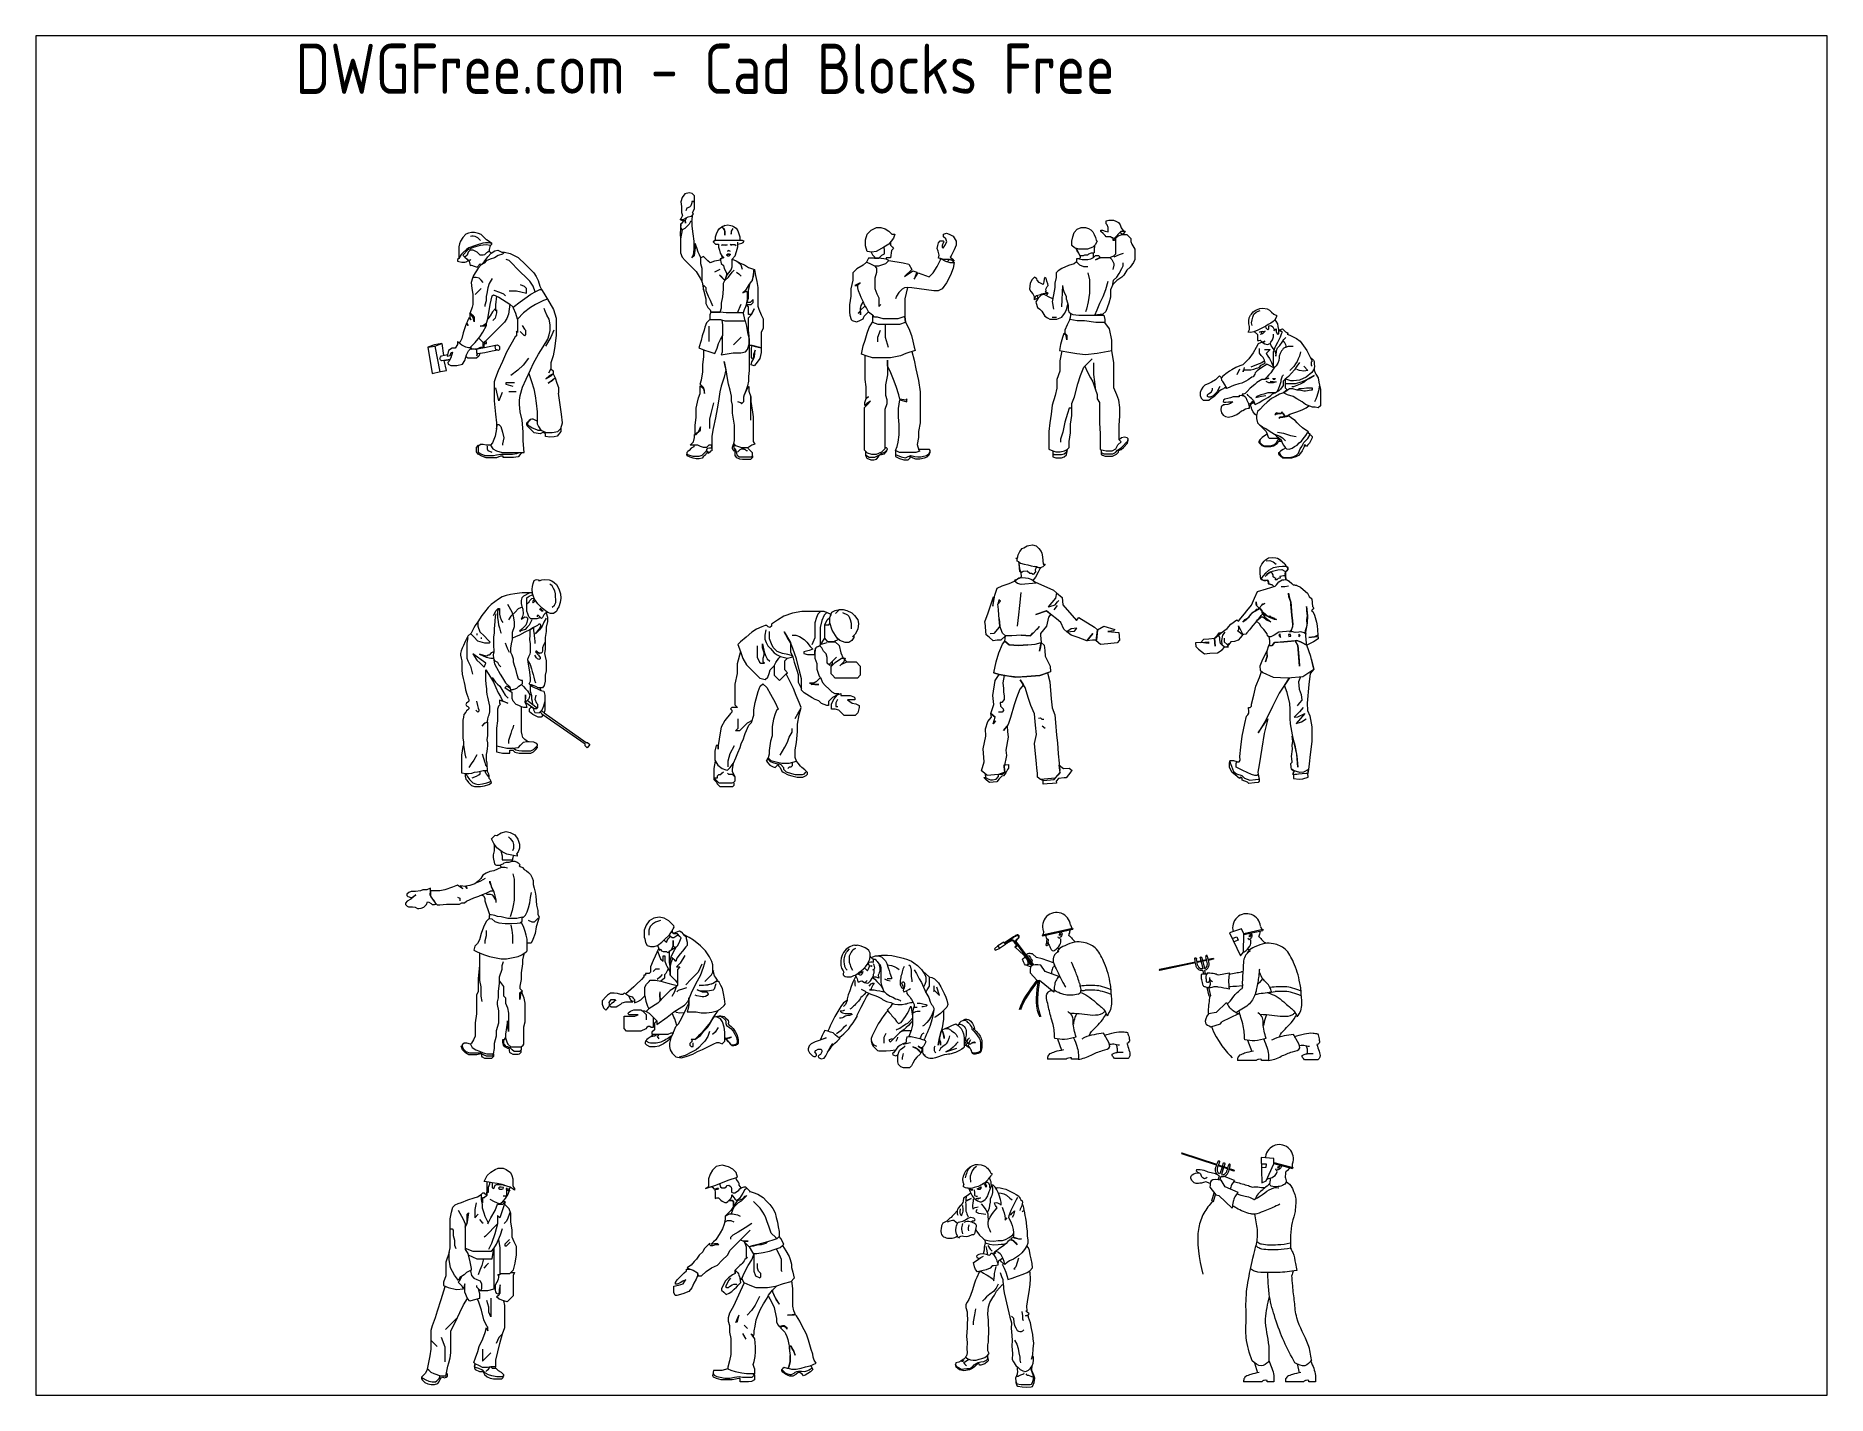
# Paper-space layout 'DWGFree.com' of a CAD drawing. Header units: millimetres. Extents: x 26 to 231, y 20 to 176.
# The model-space entities are those that its viewports show. They can reach past a viewport. Long polylines and large blocks are cut down to what shows.
import ezdxf

# ---------------------------------------------------------------- set-up
doc = ezdxf.new("R2010")
doc.units = ezdxf.units.MM
doc.linetypes.add('K5LT_THIN', pattern=[0])
doc.layers.get('0').update_dxf_attribs({"color": 250})
doc.styles.add('GOST 2.304', font='CS_Gost2304.shx')

psp = doc.layouts.new('DWGFree.com')

msp = doc.modelspace()

# ---------------------------------------------------------------- texts
at = {"ltscale": 100, "style": 'GOST 2.304'}
msp.add_text('DWGFree.com - Cad Blocks Free', height=369.21, dxfattribs=at).set_placement((-4366, 3259))

# ---------------------------------------------------------------- blocks, each defined once
blk = doc.blocks.new('U0')
at = {"color": 7, "linetype": 'K5LT_THIN', "lineweight": 18}
for p, q in [((-913, -650), (-938, -661)), ((-900, -650), (-913, -650)), ((-890, -659), (-900, -650)), ((-867, -655), (-877, -665)), ((-822, -611), (-867, -641)), ((-867, -641), (-867, -655)), ((-775, -582), (-822, -611)), ((-711, -559), (-775, -582)), ((-643, -547), (-711, -559)), ((-575, -547), (-643, -547)), ((-506, -547), (-575, -547)), ((-535, -592), (-547, -631)), ((-547, -631), (-547, -686)), ((-525, -566), (-535, -592)), ((-506, -547), (-525, -566)), ((-495, -612), (-509, -665)), ((-478, -547), (-506, -547)), ((-478, -575), (-495, -612)), ((-428, -568), (-478, -547)), ((-459, -555), (-478, -575)), ((-473, -646), (-456, -608)), ((-473, -701), (-473, -646)), ((-473, -701), (-473, -646)), ((-473, -646), (-445, -646)), ((-428, -568), (-459, -555)), ((-456, -608), (-436, -590)), ((-445, -646), (-436, -631)), ((-436, -590), (-422, -551)), ((-436, -590), (-428, -568)), ((-436, -631), (-436, -590)), ((-421, -684), (-436, -631)), ((-422, -551), (-397, -539)), ((-397, -539), (-367, -533)), ((-396, -562), (-367, -533)), ((-367, -533), (-340, -533)), ((-345, -555), (-308, -572)), ((-340, -533), (-313, -540)), ((-313, -540), (-275, -556)), ((-308, -572), (-298, -582)), ((-298, -582), (-288, -607)), ((-288, -607), (-279, -633)), ((-279, -633), (-279, -647)), ((-279, -647), (-279, -674)), ((-275, -556), (-256, -576)), ((-256, -576), (-232, -609)), ((-232, -609), (-226, -636)), ((-226, -636), (-232, -677)), ((-1094, -771), (-1114, -790)), ((-1114, -790), (-1093, -841)), ((-1052, -735), (-1094, -771)), ((-1010, -700), (-1052, -735)), ((-976, -677), (-1010, -700)), ((-938, -661), (-976, -677)), ((-933, -813), (-933, -785)), ((-933, -785), (-921, -844)), ((-908, -682), (-916, -722)), ((-916, -722), (-916, -750)), ((-916, -750), (-906, -776)), ((-906, -776), (-893, -800)), ((-877, -665), (-890, -659)), ((-881, -720), (-881, -693)), ((-881, -748), (-881, -720)), ((-865, -786), (-881, -748)), ((-854, -811), (-865, -786)), ((-745, -745), (-772, -697)), ((-772, -697), (-727, -774)), ((-724, -780), (-745, -745)), ((-727, -774), (-727, -802)), ((-708, -818), (-724, -780)), ((-713, -721), (-686, -721)), ((-686, -721), (-660, -732)), ((-660, -732), (-625, -752)), ((-625, -752), (-605, -772)), ((-605, -772), (-582, -805)), ((-547, -741), (-569, -792)), ((-547, -686), (-547, -741)), ((-510, -800), (-473, -742)), ((-510, -800), (-473, -742)), ((-509, -789), (-510, -800)), ((-509, -665), (-509, -707)), ((-509, -707), (-509, -748)), ((-509, -748), (-509, -789)), ((-509, -789), (-456, -775)), ((-473, -742), (-473, -701)), ((-473, -742), (-473, -701)), ((-452, -769), (-473, -742)), ((-411, -769), (-452, -769)), ((-452, -769), (-397, -769)), ((-383, -742), (-421, -684)), ((-373, -752), (-411, -769)), ((-397, -769), (-368, -798)), ((-364, -761), (-383, -742)), ((-325, -775), (-364, -761)), ((-298, -775), (-325, -775)), ((-274, -761), (-298, -775)), ((-261, -737), (-274, -761)), ((-251, -713), (-270, -733)), ((-270, -733), (-261, -723)), ((-261, -723), (-261, -737)), ((-232, -677), (-251, -713)), ((-1093, -841), (-1118, -933)), ((-1093, -841), (-1077, -893)), ((-1077, -893), (-1049, -940)), ((-972, -799), (-972, -840)), ((-972, -840), (-972, -882)), ((-972, -882), (-954, -919)), ((-954, -919), (-945, -928)), ((-919, -851), (-933, -813)), ((-927, -891), (-919, -865)), ((-927, -919), (-927, -891)), ((-917, -928), (-927, -919)), ((-921, -844), (-911, -870)), ((-919, -865), (-919, -851)), ((-911, -870), (-899, -894)), ((-899, -894), (-879, -913)), ((-893, -800), (-873, -819)), ((-873, -819), (-847, -851)), ((-825, -840), (-854, -811)), ((-847, -851), (-824, -866)), ((-833, -923), (-811, -889)), ((-786, -855), (-825, -840)), ((-824, -866), (-800, -878)), ((-811, -889), (-800, -878)), ((-800, -878), (-760, -888)), ((-746, -864), (-786, -855)), ((-769, -909), (-749, -889)), ((-769, -922), (-769, -909)), ((-760, -888), (-749, -889)), ((-749, -889), (-710, -880)), ((-749, -889), (-710, -880)), ((-720, -871), (-746, -864)), ((-727, -802), (-727, -843)), ((-727, -843), (-710, -880)), ((-710, -880), (-720, -871)), ((-710, -880), (-699, -920)), ((-682, -896), (-708, -818)), ((-699, -920), (-682, -972)), ((-663, -976), (-682, -896)), ((-588, -834), (-628, -843)), ((-628, -843), (-628, -856)), ((-628, -856), (-602, -863)), ((-602, -863), (-574, -863)), ((-562, -825), (-588, -834)), ((-582, -805), (-572, -815)), ((-574, -863), (-547, -863)), ((-572, -815), (-562, -825)), ((-547, -835), (-535, -810)), ((-545, -820), (-547, -863)), ((-547, -863), (-547, -835)), ((-547, -863), (-547, -890)), ((-547, -890), (-533, -929)), ((-535, -810), (-545, -820)), ((-535, -810), (-510, -800)), ((-510, -800), (-535, -810)), ((-495, -815), (-510, -800)), ((-484, -839), (-495, -815)), ((-464, -859), (-484, -839)), ((-456, -885), (-464, -859)), ((-456, -912), (-456, -885)), ((-456, -926), (-456, -912)), ((-426, -922), (-436, -932)), ((-388, -883), (-426, -922)), ((-417, -912), (-397, -893)), ((-417, -926), (-417, -912)), ((-397, -893), (-388, -883)), ((-397, -922), (-352, -891)), ((-368, -798), (-356, -851)), ((-356, -851), (-340, -889)), ((-334, -917), (-353, -937)), ((-353, -937), (-311, -918)), ((-352, -891), (-325, -891)), ((-340, -889), (-311, -918)), ((-325, -891), (-334, -917)), ((-311, -918), (-270, -918)), ((-270, -918), (-243, -918)), ((-243, -918), (-213, -948)), ((-1118, -1002), (-1136, -1082)), ((-1118, -933), (-1118, -1002)), ((-1049, -940), (-991, -999)), ((-991, -999), (-952, -1037)), ((-952, -1037), (-912, -1048)), ((-945, -928), (-917, -928)), ((-912, -1048), (-893, -1029)), ((-893, -1029), (-884, -1003)), ((-884, -1003), (-875, -977)), ((-875, -977), (-846, -947)), ((-846, -947), (-833, -923)), ((-846, -947), (-846, -975)), ((-846, -975), (-846, -1016)), ((-846, -1016), (-817, -1045)), ((-817, -1045), (-807, -1055)), ((-807, -1055), (-788, -1035)), ((-788, -1035), (-769, -1016)), ((-769, -950), (-769, -922)), ((-769, -977), (-769, -950)), ((-749, -997), (-769, -977)), ((-769, -1016), (-759, -1006)), ((-759, -1006), (-749, -997)), ((-729, -1065), (-759, -1006)), ((-682, -972), (-669, -1011)), ((-669, -1011), (-669, -1052)), ((-669, -1052), (-669, -1066)), ((-645, -1042), (-663, -976)), ((-645, -1125), (-645, -1042)), ((-535, -1061), (-505, -1032)), ((-525, -1051), (-535, -1061)), ((-533, -929), (-533, -956)), ((-533, -956), (-533, -970)), ((-533, -970), (-515, -1022)), ((-505, -1032), (-525, -1051)), ((-515, -1022), (-505, -1032)), ((-505, -1032), (-491, -1070)), ((-436, -945), (-456, -926)), ((-436, -932), (-436, -945)), ((-427, -952), (-397, -922)), ((-427, -952), (-417, -926)), ((-427, -979), (-427, -952)), ((-427, -972), (-427, -952)), ((-427, -1006), (-427, -979)), ((-417, -1016), (-427, -1006)), ((-397, -1036), (-417, -1016)), ((-370, -1036), (-397, -1036)), ((-329, -1036), (-370, -1036)), ((-353, -937), (-363, -946)), ((-274, -1036), (-329, -1036)), ((-233, -1036), (-274, -1036)), ((-213, -1016), (-233, -1036)), ((-213, -948), (-213, -975)), ((-213, -975), (-213, -1016)), ((-1136, -1082), (-1136, -1151)), ((-1136, -1151), (-1136, -1220)), ((-987, -1215), (-965, -1136)), ((-965, -1136), (-949, -1097)), ((-949, -1097), (-930, -1078)), ((-930, -1078), (-901, -1107)), ((-901, -1107), (-874, -1155)), ((-874, -1155), (-840, -1215)), ((-704, -1113), (-729, -1065)), ((-684, -1164), (-704, -1113)), ((-663, -1215), (-684, -1164)), ((-669, -1066), (-645, -1115)), ((-625, -1144), (-645, -1125)), ((-567, -1181), (-625, -1144)), ((-559, -1073), (-586, -1073)), ((-586, -1073), (-547, -1084)), ((-574, -1084), (-535, -1061)), ((-519, -1084), (-574, -1084)), ((-544, -1195), (-567, -1181)), ((-535, -1061), (-559, -1073)), ((-547, -1084), (-519, -1084)), ((-491, -1070), (-472, -1090)), ((-472, -1090), (-443, -1119)), ((-443, -1119), (-423, -1138)), ((-417, -1180), (-427, -1190)), ((-423, -1138), (-399, -1150)), ((-381, -1160), (-417, -1180)), ((-405, -1189), (-381, -1160)), ((-399, -1150), (-385, -1150)), ((-385, -1150), (-371, -1150)), ((-371, -1150), (-381, -1160)), ((-381, -1160), (-356, -1150)), ((-356, -1150), (-356, -1164)), ((-356, -1164), (-328, -1164)), ((-328, -1164), (-314, -1164)), ((-314, -1164), (-287, -1164)), ((-287, -1164), (-261, -1174)), ((-261, -1174), (-252, -1183)), ((-252, -1183), (-252, -1197)), ((-1167, -1296), (-1210, -1349)), ((-1157, -1253), (-1167, -1262)), ((-1167, -1262), (-1157, -1272)), ((-1157, -1286), (-1167, -1296)), ((-1144, -1253), (-1157, -1253)), ((-1157, -1272), (-1157, -1286)), ((-1116, -1253), (-1144, -1253)), ((-1136, -1220), (-1136, -1233)), ((-1136, -1233), (-1116, -1253)), ((-1014, -1362), (-997, -1310)), ((-997, -1269), (-987, -1215)), ((-997, -1310), (-997, -1269)), ((-839, -1300), (-852, -1339)), ((-840, -1215), (-818, -1265)), ((-828, -1275), (-839, -1300)), ((-818, -1265), (-828, -1275)), ((-693, -1334), (-672, -1299)), ((-675, -1375), (-663, -1307)), ((-672, -1299), (-651, -1262)), ((-649, -1254), (-663, -1215)), ((-663, -1307), (-649, -1254)), ((-518, -1204), (-544, -1195)), ((-498, -1223), (-518, -1204)), ((-460, -1237), (-498, -1223)), ((-446, -1237), (-460, -1237)), ((-427, -1190), (-446, -1209)), ((-446, -1209), (-446, -1223)), ((-446, -1223), (-446, -1237)), ((-425, -1225), (-405, -1189)), ((-425, -1252), (-425, -1225)), ((-425, -1266), (-425, -1252)), ((-398, -1266), (-425, -1266)), ((-371, -1273), (-398, -1266)), ((-381, -1194), (-392, -1219)), ((-392, -1219), (-392, -1233)), ((-392, -1233), (-392, -1246)), ((-392, -1246), (-379, -1246)), ((-361, -1283), (-371, -1273)), ((-332, -1312), (-361, -1283)), ((-319, -1312), (-332, -1312)), ((-277, -1312), (-319, -1312)), ((-293, -1197), (-307, -1197)), ((-307, -1197), (-272, -1220)), ((-265, -1197), (-293, -1197)), ((-250, -1312), (-277, -1312)), ((-272, -1220), (-246, -1227)), ((-252, -1197), (-265, -1197)), ((-240, -1302), (-250, -1312)), ((-246, -1227), (-221, -1239)), ((-231, -1293), (-240, -1302)), ((-221, -1253), (-231, -1293)), ((-221, -1239), (-221, -1253)), ((-1243, -1438), (-1259, -1533)), ((-1235, -1398), (-1243, -1438)), ((-1210, -1349), (-1235, -1398)), ((-1130, -1425), (-1110, -1406)), ((-1102, -1425), (-1130, -1425)), ((-1110, -1378), (-1110, -1337)), ((-1110, -1406), (-1110, -1378)), ((-1073, -1396), (-1102, -1425)), ((-1044, -1367), (-1073, -1396)), ((-1064, -1458), (-1059, -1445)), ((-1059, -1445), (-1033, -1382)), ((-1007, -1349), (-1044, -1367)), ((-1033, -1382), (-1014, -1362)), ((-852, -1339), (-861, -1393)), ((-861, -1393), (-861, -1462)), ((-736, -1470), (-715, -1434)), ((-715, -1434), (-715, -1407)), ((-682, -1511), (-675, -1429)), ((-675, -1429), (-675, -1375)), ((-1273, -1533), (-1283, -1573)), ((-1283, -1573), (-1283, -1600)), ((-1259, -1533), (-1273, -1533)), ((-1259, -1533), (-1259, -1560)), ((-1259, -1560), (-1259, -1533)), ((-1140, -1534), (-1172, -1594)), ((-1113, -1586), (-1096, -1548)), ((-1096, -1548), (-1090, -1521)), ((-1090, -1521), (-1072, -1484)), ((-1072, -1484), (-1064, -1458)), ((-873, -1501), (-883, -1569)), ((-883, -1569), (-883, -1597)), ((-861, -1462), (-873, -1501)), ((-803, -1604), (-767, -1545)), ((-767, -1545), (-749, -1509)), ((-749, -1509), (-736, -1470)), ((-692, -1565), (-682, -1511)), ((-692, -1607), (-692, -1565)), ((-1280, -1647), (-1290, -1701)), ((-1290, -1701), (-1290, -1742)), ((-1283, -1600), (-1283, -1641)), ((-1283, -1641), (-1276, -1653)), ((-1276, -1653), (-1260, -1676)), ((-1260, -1676), (-1228, -1702)), ((-1228, -1702), (-1202, -1711)), ((-1202, -1711), (-1189, -1714)), ((-1189, -1714), (-1170, -1695)), ((-1172, -1594), (-1188, -1647)), ((-1188, -1647), (-1188, -1674)), ((-1188, -1674), (-1188, -1688)), ((-1170, -1695), (-1146, -1661)), ((-1153, -1709), (-1146, -1661)), ((-1153, -1723), (-1153, -1709)), ((-1146, -1661), (-1128, -1624)), ((-1128, -1624), (-1113, -1586)), ((-902, -1644), (-890, -1623)), ((-890, -1623), (-902, -1644)), ((-902, -1644), (-896, -1657)), ((-896, -1657), (-877, -1676)), ((-894, -1630), (-875, -1650)), ((-883, -1597), (-890, -1623)), ((-890, -1623), (-871, -1642)), ((-877, -1676), (-853, -1689)), ((-875, -1650), (-849, -1659)), ((-871, -1642), (-831, -1653)), ((-853, -1689), (-840, -1694)), ((-849, -1659), (-823, -1667)), ((-840, -1694), (-830, -1685)), ((-831, -1653), (-791, -1662)), ((-830, -1685), (-820, -1675)), ((-823, -1667), (-809, -1667)), ((-820, -1675), (-811, -1685)), ((-811, -1685), (-801, -1694)), ((-809, -1667), (-797, -1673)), ((-801, -1694), (-790, -1720)), ((-797, -1673), (-778, -1693)), ((-791, -1662), (-736, -1662)), ((-778, -1693), (-778, -1707)), ((-778, -1707), (-758, -1726)), ((-737, -1692), (-747, -1702)), ((-723, -1692), (-737, -1692)), ((-736, -1662), (-683, -1647)), ((-713, -1683), (-723, -1692)), ((-713, -1655), (-713, -1669)), ((-713, -1669), (-713, -1683)), ((-692, -1620), (-692, -1607)), ((-683, -1647), (-692, -1620)), ((-669, -1663), (-683, -1647)), ((-653, -1685), (-669, -1663)), ((-643, -1695), (-653, -1685)), ((-620, -1711), (-643, -1695)), ((-611, -1720), (-620, -1711)), ((-1290, -1742), (-1290, -1769)), ((-1290, -1769), (-1271, -1789)), ((-1290, -1769), (-1290, -1783)), ((-1290, -1769), (-1277, -1769)), ((-1290, -1783), (-1281, -1793)), ((-1281, -1793), (-1271, -1803)), ((-1277, -1769), (-1263, -1769)), ((-1271, -1789), (-1252, -1808)), ((-1271, -1803), (-1265, -1815)), ((-1265, -1815), (-1246, -1834)), ((-1263, -1756), (-1253, -1746)), ((-1263, -1769), (-1263, -1756)), ((-1253, -1746), (-1239, -1746)), ((-1252, -1808), (-1224, -1808)), ((-1246, -1834), (-1218, -1834)), ((-1239, -1746), (-1230, -1736)), ((-1230, -1736), (-1220, -1727)), ((-1224, -1808), (-1183, -1808)), ((-1218, -1834), (-1177, -1834)), ((-1180, -1746), (-1190, -1736)), ((-1183, -1808), (-1155, -1808)), ((-1153, -1746), (-1180, -1746)), ((-1177, -1834), (-1150, -1834)), ((-1155, -1808), (-1143, -1803)), ((-1133, -1766), (-1153, -1723)), ((-1143, -1756), (-1153, -1746)), ((-1150, -1834), (-1140, -1825)), ((-1133, -1766), (-1143, -1756)), ((-1143, -1803), (-1133, -1793)), ((-1140, -1811), (-1143, -1803)), ((-1140, -1825), (-1140, -1811)), ((-1133, -1793), (-1133, -1766)), ((-790, -1720), (-780, -1729)), ((-780, -1729), (-743, -1747)), ((-758, -1726), (-719, -1737)), ((-743, -1747), (-717, -1755)), ((-719, -1737), (-692, -1745)), ((-717, -1755), (-677, -1764)), ((-692, -1745), (-665, -1745)), ((-677, -1764), (-636, -1764)), ((-665, -1745), (-651, -1745)), ((-651, -1745), (-637, -1745)), ((-637, -1745), (-624, -1740)), ((-636, -1764), (-611, -1753)), ((-624, -1740), (-615, -1731)), ((-615, -1731), (-608, -1723)), ((-601, -1730), (-611, -1720)), ((-611, -1753), (-601, -1744)), ((-601, -1744), (-601, -1730))]:
    blk.add_line(p, q, dxfattribs=at)
blk = doc.blocks.new('U2')
at = {"color": 7, "linetype": 'K5LT_THIN', "lineweight": 18}
for p, q in [((2644, 1590), (2647, 1612)), ((2644, 1569), (2644, 1590)), ((2647, 1612), (2657, 1631)), ((2657, 1631), (2663, 1640)), ((2663, 1640), (2677, 1657)), ((2665, 1576), (2668, 1597)), ((2668, 1597), (2673, 1618)), ((2673, 1618), (2682, 1638)), ((2677, 1657), (2695, 1668)), ((2682, 1638), (2698, 1653)), ((2695, 1668), (2725, 1681)), ((2698, 1653), (2707, 1658)), ((2707, 1658), (2727, 1666)), ((2725, 1681), (2746, 1684)), ((2746, 1684), (2778, 1679)), ((2778, 1679), (2797, 1669)), ((2797, 1669), (2812, 1653)), ((2823, 1586), (2805, 1574)), ((2812, 1653), (2828, 1638)), ((2838, 1601), (2823, 1586)), ((2828, 1638), (2838, 1635)), ((2846, 1588), (2836, 1599)), ((2838, 1635), (2848, 1631)), ((2848, 1621), (2838, 1601)), ((2857, 1569), (2846, 1588)), ((2848, 1631), (2848, 1621)), ((2640, 1506), (2648, 1526)), ((2659, 1505), (2640, 1506)), ((2648, 1548), (2644, 1569)), ((2648, 1526), (2648, 1548)), ((2680, 1510), (2659, 1505)), ((2668, 1555), (2665, 1576)), ((2711, 1522), (2680, 1510)), ((2684, 1512), (2707, 1489)), ((2707, 1489), (2707, 1445)), ((2740, 1536), (2711, 1522)), ((2722, 1506), (2738, 1511)), ((2732, 1510), (2722, 1506)), ((2727, 1492), (2738, 1495)), ((2743, 1512), (2732, 1510)), ((2738, 1511), (2738, 1495)), ((2738, 1495), (2748, 1498)), ((2769, 1551), (2740, 1536)), ((2753, 1510), (2743, 1512)), ((2748, 1498), (2764, 1513)), ((2764, 1513), (2753, 1510)), ((2766, 1549), (2770, 1539)), ((2787, 1563), (2769, 1551)), ((2770, 1539), (2785, 1524)), ((2785, 1524), (2792, 1532)), ((2805, 1574), (2787, 1563)), ((2792, 1553), (2802, 1557)), ((2792, 1532), (2792, 1553)), ((2802, 1557), (2812, 1553)), ((2807, 1433), (2819, 1451)), ((2812, 1553), (2820, 1546)), ((2819, 1451), (2825, 1472)), ((2820, 1546), (2831, 1527)), ((2825, 1482), (2825, 1493)), ((2825, 1472), (2825, 1482)), ((2831, 1527), (2828, 1516)), ((2828, 1516), (2836, 1524)), ((2836, 1524), (2844, 1532)), ((2844, 1532), (2844, 1521)), ((2844, 1521), (2844, 1510)), ((2844, 1510), (2854, 1491)), ((2854, 1491), (2864, 1494)), ((2866, 1451), (2856, 1432)), ((2861, 1548), (2857, 1569)), ((2864, 1526), (2861, 1548)), ((2864, 1516), (2864, 1526)), ((2864, 1516), (2872, 1523)), ((2864, 1494), (2864, 1516)), ((2875, 1471), (2866, 1451)), ((2871, 1512), (2878, 1520)), ((2872, 1523), (2891, 1532)), ((2882, 1491), (2875, 1471)), ((2878, 1520), (2886, 1512)), ((2886, 1501), (2882, 1491)), ((2886, 1512), (2886, 1501)), ((2890, 1434), (2902, 1452)), ((2891, 1532), (2899, 1524)), ((2899, 1524), (2907, 1516)), ((2902, 1452), (2917, 1468)), ((2907, 1516), (2914, 1509)), ((2914, 1509), (2933, 1499)), ((2933, 1499), (2926, 1491)), ((2926, 1491), (2946, 1485)), ((2946, 1485), (2966, 1475)), ((2966, 1475), (2995, 1461)), ((2995, 1461), (3021, 1441)), ((2676, 1356), (2645, 1312)), ((2697, 1394), (2676, 1356)), ((2713, 1422), (2697, 1394)), ((2707, 1445), (2718, 1445)), ((2743, 1433), (2713, 1422)), ((2718, 1445), (2728, 1448)), ((2723, 1364), (2723, 1386)), ((2723, 1353), (2723, 1364)), ((2734, 1335), (2723, 1353)), ((2728, 1448), (2743, 1433)), ((2749, 1320), (2734, 1335)), ((2743, 1433), (2754, 1436)), ((2751, 1435), (2743, 1433)), ((2743, 1433), (2761, 1421)), ((2760, 1301), (2749, 1320)), ((2763, 1441), (2751, 1435)), ((2754, 1436), (2763, 1441)), ((2759, 1380), (2792, 1380)), ((2761, 1421), (2771, 1418)), ((2771, 1418), (2782, 1415)), ((2802, 1380), (2772, 1349)), ((2772, 1349), (2784, 1331)), ((2782, 1415), (2801, 1424)), ((2784, 1331), (2796, 1313)), ((2792, 1380), (2802, 1380)), ((2801, 1424), (2807, 1433)), ((2801, 1424), (2808, 1403)), ((2808, 1403), (2815, 1395)), ((2815, 1395), (2827, 1377)), ((2835, 1394), (2825, 1364)), ((2825, 1364), (2833, 1372)), ((2825, 1332), (2825, 1364)), ((2825, 1300), (2825, 1332)), ((2827, 1377), (2829, 1375)), ((2833, 1372), (2837, 1362)), ((2840, 1404), (2835, 1394)), ((2837, 1362), (2842, 1341)), ((2856, 1432), (2840, 1404)), ((2842, 1330), (2847, 1362)), ((2842, 1341), (2842, 1330)), ((2847, 1373), (2856, 1392)), ((2847, 1362), (2847, 1373)), ((2856, 1392), (2872, 1408)), ((2868, 1319), (2866, 1298)), ((2875, 1350), (2868, 1330)), ((2868, 1330), (2868, 1319)), ((2872, 1408), (2890, 1434)), ((2880, 1360), (2875, 1350)), ((2885, 1370), (2880, 1360)), ((2892, 1377), (2885, 1370)), ((2897, 1387), (2892, 1377)), ((2895, 1442), (2904, 1436)), ((2917, 1396), (2897, 1387)), ((2904, 1436), (2910, 1427)), ((2910, 1427), (2914, 1417)), ((2914, 1417), (2917, 1407)), ((2917, 1407), (2917, 1396)), ((2917, 1396), (2937, 1404)), ((2937, 1404), (2959, 1404)), ((2959, 1404), (2969, 1404)), ((3016, 1331), (3007, 1311)), ((3024, 1362), (3016, 1331)), ((3021, 1441), (3047, 1407)), ((3047, 1407), (3070, 1371)), ((3070, 1371), (3085, 1342)), ((3085, 1342), (3096, 1323)), ((3096, 1323), (3119, 1300)), ((3096, 1323), (3109, 1294)), ((2428, 1187), (2413, 1172)), ((2443, 1172), (2428, 1187)), ((2476, 1200), (2451, 1180)), ((2503, 1219), (2476, 1200)), ((2520, 1231), (2503, 1219)), ((2549, 1246), (2520, 1231)), ((2579, 1259), (2549, 1246)), ((2575, 1234), (2557, 1194)), ((2599, 1266), (2579, 1259)), ((2622, 1289), (2599, 1266)), ((2610, 1247), (2602, 1215)), ((2602, 1215), (2605, 1229)), ((2605, 1229), (2616, 1229)), ((2616, 1229), (2638, 1229)), ((2645, 1312), (2622, 1289)), ((2638, 1229), (2659, 1229)), ((2689, 1262), (2659, 1250)), ((2659, 1229), (2680, 1234)), ((2688, 1197), (2676, 1179)), ((2680, 1234), (2701, 1241)), ((2691, 1208), (2688, 1197)), ((2719, 1274), (2689, 1262)), ((2706, 1223), (2691, 1208)), ((2701, 1241), (2721, 1248)), ((2732, 1243), (2706, 1223)), ((2739, 1282), (2719, 1274)), ((2721, 1248), (2736, 1263)), ((2778, 1271), (2732, 1243)), ((2736, 1263), (2764, 1280)), ((2758, 1293), (2739, 1282)), ((2764, 1280), (2760, 1301)), ((2791, 1193), (2776, 1177)), ((2778, 1271), (2830, 1244)), ((2799, 1200), (2791, 1193)), ((2796, 1313), (2800, 1303)), ((2805, 1209), (2799, 1200)), ((2800, 1303), (2810, 1284)), ((2824, 1236), (2805, 1209)), ((2810, 1284), (2818, 1264)), ((2818, 1264), (2825, 1256)), ((2830, 1244), (2824, 1236)), ((2825, 1246), (2825, 1300)), ((2825, 1256), (2825, 1246)), ((2845, 1260), (2830, 1244)), ((2857, 1278), (2845, 1260)), ((2866, 1298), (2857, 1278)), ((2881, 1156), (2891, 1187)), ((2891, 1187), (2899, 1194)), ((2959, 1205), (2937, 1182)), ((2961, 1240), (2945, 1224)), ((2979, 1231), (2959, 1205)), ((2976, 1255), (2961, 1240)), ((2987, 1273), (2976, 1255)), ((2997, 1258), (2979, 1231)), ((2999, 1291), (2987, 1273)), ((3016, 1225), (2996, 1232)), ((3016, 1284), (2997, 1258)), ((3007, 1311), (2999, 1291)), ((3048, 1219), (3016, 1225)), ((3079, 1226), (3048, 1219)), ((3049, 1257), (3079, 1226)), ((3107, 1211), (3065, 1177)), ((3125, 1189), (3075, 1162)), ((3088, 1167), (3125, 1189)), ((3109, 1294), (3102, 1286)), ((3102, 1286), (3102, 1264)), ((3102, 1264), (3109, 1257)), ((3124, 1238), (3107, 1211)), ((3119, 1300), (3124, 1291)), ((3124, 1291), (3124, 1280)), ((3124, 1280), (3124, 1269)), ((3124, 1269), (3128, 1259)), ((3128, 1259), (3124, 1238)), ((3124, 1238), (3124, 1227)), ((3124, 1227), (3131, 1207)), ((3131, 1207), (3137, 1198)), ((3137, 1198), (3153, 1170)), ((2293, 1084), (2286, 1064)), ((2286, 1064), (2286, 1042)), ((2306, 1102), (2293, 1084)), ((2321, 1117), (2306, 1102)), ((2351, 1129), (2321, 1117)), ((2348, 1054), (2367, 1065)), ((2370, 1139), (2351, 1129)), ((2367, 1065), (2377, 1084)), ((2398, 1157), (2370, 1139)), ((2377, 1084), (2377, 1095)), ((2394, 1039), (2417, 1062)), ((2411, 1069), (2396, 1054)), ((2413, 1172), (2398, 1157)), ((2420, 1089), (2411, 1069)), ((2417, 1062), (2432, 1077)), ((2430, 1108), (2420, 1089)), ((2432, 1077), (2440, 1085)), ((2440, 1085), (2460, 1092)), ((2451, 1180), (2443, 1172)), ((2445, 1152), (2443, 1172)), ((2453, 1144), (2445, 1152)), ((2471, 1117), (2453, 1144)), ((2460, 1092), (2476, 1107)), ((2480, 1093), (2467, 1099)), ((2476, 1107), (2471, 1117)), ((2480, 1093), (2476, 1107)), ((2476, 1107), (2480, 1093)), ((2500, 1101), (2480, 1093)), ((2520, 1110), (2500, 1101)), ((2540, 1118), (2520, 1110)), ((2571, 1126), (2540, 1118)), ((2592, 1132), (2571, 1126)), ((2621, 1147), (2592, 1132)), ((2617, 1055), (2606, 1052)), ((2632, 1071), (2617, 1055)), ((2640, 1156), (2621, 1147)), ((2655, 1094), (2632, 1071)), ((2667, 1175), (2640, 1156)), ((2688, 1121), (2655, 1094)), ((2676, 1179), (2667, 1175)), ((2704, 1136), (2688, 1121)), ((2740, 1160), (2704, 1136)), ((2761, 1160), (2740, 1160)), ((2784, 1062), (2754, 1051)), ((2776, 1177), (2761, 1162)), ((2792, 1169), (2761, 1160)), ((2761, 1162), (2782, 1166)), ((2792, 1135), (2772, 1143)), ((2782, 1166), (2792, 1169)), ((2806, 1062), (2784, 1062)), ((2824, 1135), (2792, 1135)), ((2802, 1147), (2845, 1141)), ((2838, 1062), (2806, 1062)), ((2819, 1167), (2840, 1167)), ((2819, 1053), (2838, 1062)), ((2833, 1159), (2822, 1159)), ((2845, 1141), (2824, 1135)), ((2840, 1167), (2833, 1159)), ((2838, 1062), (2856, 1074)), ((2862, 1072), (2854, 1072)), ((2856, 1074), (2865, 1094)), ((2878, 1088), (2862, 1072)), ((2865, 1094), (2872, 1114)), ((2900, 1060), (2869, 1051)), ((2872, 1114), (2881, 1145)), ((2896, 1114), (2878, 1088)), ((2881, 1145), (2881, 1156)), ((2911, 1162), (2896, 1147)), ((2896, 1147), (2896, 1114)), ((2900, 1060), (2943, 1092)), ((2926, 1082), (2900, 1060)), ((2929, 1047), (2900, 1060)), ((2937, 1182), (2911, 1162)), ((2932, 1157), (2911, 1162)), ((2911, 1162), (2911, 1130)), ((2911, 1130), (2954, 1130)), ((2911, 1130), (2911, 1097)), ((2911, 1097), (2926, 1082)), ((2952, 1148), (2932, 1157)), ((2943, 1092), (2965, 1092)), ((2973, 1148), (2952, 1148)), ((2954, 1130), (2987, 1130)), ((2972, 1105), (2961, 1105)), ((2965, 1092), (2996, 1083)), ((3022, 1125), (2972, 1105)), ((3016, 1153), (2973, 1148)), ((2987, 1130), (3038, 1145)), ((2996, 1083), (3018, 1083)), ((3016, 1089), (3004, 1083)), ((3065, 1177), (3016, 1153)), ((3037, 1089), (3016, 1089)), ((3018, 1083), (3049, 1075)), ((3052, 1139), (3022, 1125)), ((3069, 1094), (3037, 1089)), ((3038, 1145), (3088, 1167)), ((3049, 1075), (3060, 1075)), ((3075, 1162), (3052, 1139)), ((3060, 1075), (3102, 1084)), ((3091, 1094), (3069, 1094)), ((3113, 1094), (3091, 1094)), ((3102, 1084), (3113, 1084)), ((3113, 1084), (3113, 1094)), ((3156, 1075), (3145, 1034)), ((3153, 1170), (3160, 1138)), ((3165, 1117), (3156, 1075)), ((3160, 1138), (3165, 1117)), ((3165, 1117), (3170, 1085)), ((3170, 1085), (3170, 1053)), ((2286, 1042), (2293, 1022)), ((2293, 1022), (2308, 1007)), ((2308, 1007), (2330, 1007)), ((2330, 1007), (2351, 1007)), ((2341, 1046), (2348, 1054)), ((2341, 1035), (2341, 1046)), ((2350, 1030), (2341, 1035)), ((2361, 1030), (2350, 1030)), ((2351, 1007), (2367, 1022)), ((2381, 1038), (2361, 1030)), ((2367, 1022), (2394, 1039)), ((2396, 1054), (2381, 1038)), ((2441, 957), (2438, 936)), ((2438, 936), (2443, 914)), ((2457, 972), (2441, 957)), ((2459, 1008), (2455, 998)), ((2455, 998), (2463, 991)), ((2468, 972), (2457, 972)), ((2468, 1014), (2459, 1008)), ((2463, 991), (2474, 991)), ((2490, 1018), (2468, 1014)), ((2489, 976), (2468, 972)), ((2474, 991), (2495, 995)), ((2509, 982), (2489, 976)), ((2510, 1024), (2490, 1018)), ((2495, 995), (2516, 995)), ((2527, 995), (2509, 982)), ((2530, 1032), (2510, 1024)), ((2516, 995), (2527, 995)), ((2552, 1032), (2530, 1032)), ((2574, 1032), (2552, 1032)), ((2574, 1043), (2574, 1032)), ((2574, 1043), (2596, 1041)), ((2574, 913), (2590, 929)), ((2590, 929), (2600, 932)), ((2606, 1052), (2596, 1052)), ((2596, 1052), (2596, 1041)), ((2596, 1041), (2606, 1041)), ((2600, 932), (2619, 943)), ((2606, 1041), (2614, 1034)), ((2614, 1034), (2622, 1026)), ((2619, 943), (2640, 949)), ((2622, 1026), (2630, 1006)), ((2630, 1006), (2634, 996)), ((2640, 1042), (2633, 1050)), ((2634, 996), (2645, 977)), ((2655, 1027), (2640, 1042)), ((2640, 949), (2650, 949)), ((2645, 977), (2663, 988)), ((2650, 960), (2645, 977)), ((2650, 949), (2650, 960)), ((2663, 1019), (2655, 1027)), ((2657, 971), (2662, 981)), ((2663, 950), (2657, 971)), ((2662, 981), (2675, 989)), ((2678, 1004), (2663, 1019)), ((2663, 988), (2671, 996)), ((2666, 939), (2663, 950)), ((2665, 989), (2678, 1004)), ((2675, 989), (2665, 989)), ((2675, 920), (2666, 939)), ((2671, 996), (2678, 1004)), ((2691, 974), (2675, 989)), ((2678, 1004), (2687, 984)), ((2687, 984), (2691, 974)), ((2691, 974), (2719, 989)), ((2703, 1034), (2695, 1026)), ((2695, 1026), (2716, 1031)), ((2709, 924), (2700, 893)), ((2733, 1045), (2703, 1034)), ((2724, 939), (2709, 924)), ((2716, 1031), (2737, 1037)), ((2719, 989), (2747, 1006)), ((2755, 970), (2724, 939)), ((2754, 1051), (2733, 1045)), ((2737, 1037), (2769, 1042)), ((2747, 1006), (2766, 1016)), ((2778, 993), (2755, 970)), ((2766, 1016), (2785, 1027)), ((2812, 1019), (2778, 993)), ((2785, 1027), (2803, 1038)), ((2803, 1038), (2819, 1053)), ((2841, 1034), (2812, 1019)), ((2869, 1051), (2841, 1034)), ((2970, 1033), (2929, 1047)), ((2998, 1016), (2970, 1033)), ((2997, 920), (3037, 936)), ((3036, 995), (2998, 1016)), ((3061, 975), (3036, 995)), ((3037, 936), (3066, 950)), ((3112, 956), (3061, 975)), ((3066, 950), (3085, 966)), ((3133, 956), (3112, 956)), ((3137, 1013), (3128, 994)), ((3154, 951), (3133, 956)), ((3145, 1034), (3137, 1013)), ((3170, 966), (3154, 951)), ((3170, 1053), (3170, 1020)), ((3170, 1020), (3170, 988)), ((3170, 988), (3170, 966)), ((2443, 914), (2455, 896)), ((2455, 896), (2473, 886)), ((2473, 886), (2495, 883)), ((2495, 883), (2526, 890)), ((2526, 890), (2557, 901)), ((2557, 901), (2574, 913)), ((2688, 903), (2675, 920)), ((2700, 893), (2688, 903)), ((2700, 893), (2700, 872)), ((2700, 872), (2708, 840)), ((2708, 840), (2723, 825)), ((2718, 830), (2749, 799)), ((2723, 825), (2742, 814)), ((2742, 814), (2750, 807)), ((2749, 799), (2772, 776)), ((2750, 807), (2769, 798)), ((2769, 798), (2787, 786)), ((2841, 909), (2836, 899)), ((2836, 899), (2844, 907)), ((2851, 913), (2841, 909)), ((2844, 907), (2855, 907)), ((2862, 910), (2851, 913)), ((2855, 907), (2872, 910)), ((2872, 910), (2862, 910)), ((2873, 881), (2866, 874)), ((2866, 874), (2877, 881)), ((2883, 910), (2872, 910)), ((2872, 910), (2883, 910)), ((2895, 881), (2873, 881)), ((2877, 881), (2895, 881)), ((2887, 920), (2883, 910)), ((2883, 910), (2890, 917)), ((2895, 912), (2887, 920)), ((2890, 917), (2898, 910)), ((2906, 894), (2895, 912)), ((2904, 888), (2895, 881)), ((2895, 881), (2909, 884)), ((2898, 910), (2904, 898)), ((2904, 898), (2904, 888)), ((2909, 884), (2906, 894)), ((2909, 884), (2916, 891)), ((2920, 884), (2909, 884)), ((2916, 891), (2927, 891)), ((2941, 888), (2920, 884)), ((2927, 891), (2946, 903)), ((2958, 875), (2941, 888)), ((2946, 903), (2976, 914)), ((2984, 857), (2958, 875)), ((2976, 914), (2997, 920)), ((3000, 841), (2984, 857)), ((3015, 826), (3000, 841)), ((3038, 803), (3015, 826)), ((3057, 792), (3038, 803)), ((3083, 774), (3057, 792)), ((2719, 704), (2727, 715)), ((2719, 694), (2719, 704)), ((2734, 678), (2719, 694)), ((2727, 717), (2724, 707)), ((2724, 707), (2724, 696)), ((2724, 696), (2732, 688)), ((2743, 732), (2727, 717)), ((2732, 688), (2739, 681)), ((2742, 671), (2734, 678)), ((2739, 681), (2758, 671)), ((2762, 663), (2742, 671)), ((2760, 745), (2743, 732)), ((2758, 671), (2769, 671)), ((2779, 756), (2760, 745)), ((2784, 663), (2762, 663)), ((2769, 671), (2791, 671)), ((2772, 776), (2779, 756)), ((2779, 756), (2786, 736)), ((2805, 663), (2784, 663)), ((2786, 736), (2794, 728)), ((2787, 786), (2814, 768)), ((2791, 671), (2812, 674)), ((2794, 728), (2805, 728)), ((2805, 728), (2837, 728)), ((2826, 668), (2805, 663)), ((2812, 674), (2833, 680)), ((2814, 768), (2833, 757)), ((2844, 680), (2826, 668)), ((2833, 757), (2848, 742)), ((2833, 757), (2873, 742)), ((2833, 680), (2848, 696)), ((2837, 728), (2859, 728)), ((2852, 687), (2844, 680)), ((2848, 742), (2866, 729)), ((2848, 696), (2858, 715)), ((2857, 697), (2852, 687)), ((2856, 771), (2898, 764)), ((2865, 704), (2857, 697)), ((2858, 715), (2866, 722)), ((2859, 728), (2866, 729)), ((2870, 714), (2865, 704)), ((2866, 729), (2881, 714)), ((2866, 722), (2869, 725)), ((2869, 725), (2881, 714)), ((2870, 703), (2870, 714)), ((2881, 703), (2870, 703)), ((2873, 742), (2892, 730)), ((2881, 714), (2890, 694)), ((2881, 714), (2881, 703)), ((2890, 694), (2900, 675)), ((2892, 730), (2907, 715)), ((2898, 764), (2950, 748)), ((2900, 675), (2912, 658)), ((2907, 715), (2914, 708)), ((2950, 748), (2992, 739)), ((2962, 654), (2981, 665)), ((2981, 665), (2999, 677)), ((2999, 677), (3014, 692)), ((3014, 692), (3031, 705)), ((3022, 648), (3033, 667)), ((3031, 705), (3044, 722)), ((3033, 667), (3048, 696)), ((3044, 722), (3064, 748)), ((3050, 664), (3045, 654)), ((3048, 696), (3078, 726)), ((3060, 675), (3050, 675)), ((3050, 675), (3050, 664)), ((3068, 667), (3060, 675)), ((3064, 748), (3076, 766)), ((3076, 675), (3068, 667)), ((3076, 766), (3083, 774)), ((3091, 690), (3076, 675)), ((3078, 726), (3096, 754)), ((3096, 754), (3079, 770)), ((3079, 770), (3110, 739)), ((3100, 710), (3091, 690)), ((3110, 729), (3100, 710)), ((3110, 739), (3110, 729)), ((2864, 622), (2870, 625)), ((2864, 611), (2864, 622)), ((2869, 601), (2864, 611)), ((2876, 594), (2869, 601)), ((2878, 633), (2870, 625)), ((2870, 625), (2870, 614)), ((2870, 614), (2882, 596)), ((2894, 581), (2876, 594)), ((2897, 643), (2878, 633)), ((2882, 596), (2901, 585)), ((2927, 581), (2894, 581)), ((2915, 655), (2897, 643)), ((2901, 585), (2911, 585)), ((2911, 585), (2944, 585)), ((2912, 658), (2920, 650)), ((2920, 650), (2942, 647)), ((2959, 581), (2927, 581)), ((2942, 647), (2962, 654)), ((2944, 585), (2975, 592)), ((2990, 590), (2959, 581)), ((2975, 592), (2994, 603)), ((3009, 601), (2990, 590)), ((2994, 603), (3009, 618)), ((3009, 618), (3022, 648)), ((3024, 616), (3009, 601)), ((3036, 634), (3024, 616)), ((3045, 654), (3036, 634))]:
    blk.add_line(p, q, dxfattribs=at)
blk = doc.blocks.new('U3')
at = {"color": 7, "linetype": 'K5LT_THIN', "lineweight": 18}
for p, q in [((-3073, 2240), (-3093, 2235)), ((-3051, 2240), (-3073, 2240)), ((-3020, 2233), (-3051, 2240)), ((-3161, 2156), (-3166, 2135)), ((-3166, 2135), (-3166, 2103)), ((-3154, 2176), (-3161, 2156)), ((-3136, 2204), (-3154, 2176)), ((-3113, 2227), (-3136, 2204)), ((-3099, 2112), (-3136, 2074)), ((-3110, 2115), (-3133, 2092)), ((-3093, 2235), (-3113, 2227)), ((-3092, 2126), (-3110, 2115)), ((-3060, 2129), (-3099, 2112)), ((-3082, 2109), (-3097, 2094)), ((-3051, 2142), (-3092, 2126)), ((-3060, 2109), (-3082, 2109)), ((-3080, 2213), (-3069, 2215)), ((-3069, 2215), (-3059, 2215)), ((-3008, 2144), (-3060, 2129)), ((-3041, 2099), (-3060, 2109)), ((-3059, 2215), (-3048, 2213)), ((-3020, 2152), (-3051, 2142)), ((-3048, 2213), (-3038, 2208)), ((-3038, 2208), (-3029, 2203)), ((-3029, 2203), (-3021, 2196)), ((-3021, 2196), (-3013, 2188)), ((-3000, 2224), (-3020, 2233)), ((-2989, 2161), (-3020, 2152)), ((-3013, 2188), (-3006, 2181)), ((-2965, 2150), (-3008, 2144)), ((-2985, 2209), (-3000, 2224)), ((-2968, 2164), (-2989, 2161)), ((-2962, 2186), (-2985, 2209)), ((-2946, 2164), (-2968, 2164)), ((-2933, 2144), (-2965, 2150)), ((-2935, 2168), (-2962, 2186)), ((-2925, 2159), (-2946, 2164)), ((-2937, 2134), (-2943, 2114)), ((-2943, 2114), (-2943, 2103)), ((-2933, 2144), (-2937, 2134)), ((-2935, 2168), (-2925, 2163)), ((-2925, 2152), (-2933, 2144)), ((-2925, 2163), (-2925, 2152)), ((-2900, 2104), (-2879, 2110)), ((-2879, 2110), (-2869, 2106)), ((-3166, 2049), (-3174, 2041)), ((-3174, 2041), (-3174, 2030)), ((-3174, 2030), (-3164, 2026)), ((-3166, 2103), (-3166, 2081)), ((-3166, 2081), (-3166, 2059)), ((-3148, 2077), (-3166, 2049)), ((-3166, 2059), (-3166, 2049)), ((-3164, 2026), (-3143, 2022)), ((-3133, 2092), (-3148, 2077)), ((-3143, 2022), (-3121, 2022)), ((-3128, 2066), (-3136, 2074)), ((-3136, 2074), (-3120, 2059)), ((-3120, 2059), (-3128, 2066)), ((-3121, 2022), (-3111, 2025)), ((-3105, 2074), (-3120, 2059)), ((-3120, 2059), (-3105, 2044)), ((-3111, 2025), (-3095, 2033)), ((-3097, 2094), (-3105, 2074)), ((-3105, 2044), (-3098, 2036)), ((-3098, 2036), (-3087, 2036)), ((-3098, 2036), (-3090, 2028)), ((-3090, 2028), (-3082, 1997)), ((-3087, 2036), (-3077, 2041)), ((-3077, 2041), (-3085, 2033)), ((-3082, 1997), (-3072, 2000)), ((-3072, 2000), (-3052, 1991)), ((-3052, 1991), (-3031, 1986)), ((-3031, 2095), (-3041, 2099)), ((-3024, 1978), (-3040, 1950)), ((-3023, 2088), (-3031, 2095)), ((-3031, 1986), (-3008, 2009)), ((-3001, 2001), (-3024, 1978)), ((-3008, 2073), (-3023, 2088)), ((-2997, 2073), (-3008, 2073)), ((-3008, 2009), (-3001, 2001)), ((-3001, 2001), (-2978, 2024)), ((-2978, 2015), (-3001, 2001)), ((-2987, 2073), (-2997, 2073)), ((-2976, 2076), (-2987, 2073)), ((-2978, 2024), (-2953, 2060)), ((-2963, 2031), (-2978, 2015)), ((-2969, 2084), (-2976, 2076)), ((-2961, 2091), (-2969, 2084)), ((-2934, 2044), (-2963, 2031)), ((-2951, 2095), (-2961, 2091)), ((-2953, 2060), (-2928, 2087)), ((-2943, 2103), (-2951, 2095)), ((-2943, 2103), (-2928, 2087)), ((-2928, 2087), (-2943, 2103)), ((-2903, 2054), (-2934, 2044)), ((-2928, 2087), (-2900, 2104)), ((-2875, 2070), (-2903, 2054)), ((-2844, 2081), (-2875, 2070)), ((-2869, 2106), (-2850, 2096)), ((-2850, 2096), (-2829, 2096)), ((-2829, 2096), (-2844, 2081)), ((-2829, 2096), (-2787, 2086)), ((-2796, 2033), (-2816, 2041)), ((-2773, 2011), (-2796, 2033)), ((-2787, 2086), (-2729, 2057)), ((-2735, 1972), (-2773, 2011)), ((-2729, 2057), (-2675, 2004)), ((-2675, 2004), (-2614, 1943)), ((-3065, 1903), (-3074, 1872)), ((-3074, 1872), (-3069, 1829)), ((-3058, 1923), (-3065, 1903)), ((-3037, 1909), (-3059, 1909)), ((-3040, 1950), (-3058, 1923)), ((-3016, 1903), (-3037, 1909)), ((-3001, 1888), (-3016, 1903)), ((-2986, 1873), (-3001, 1888)), ((-2941, 1864), (-2951, 1833)), ((-2921, 1902), (-2941, 1864)), ((-2712, 1949), (-2735, 1972)), ((-2673, 1911), (-2712, 1949)), ((-2683, 1842), (-2712, 1856)), ((-2643, 1881), (-2673, 1911)), ((-2619, 1845), (-2643, 1881)), ((-2604, 1804), (-2619, 1845)), ((-2614, 1943), (-2597, 1915)), ((-2597, 1915), (-2583, 1886)), ((-2583, 1886), (-2569, 1845)), ((-2569, 1845), (-2558, 1821)), ((-3069, 1829), (-3062, 1787)), ((-3062, 1787), (-3062, 1754)), ((-3062, 1754), (-3062, 1711)), ((-3023, 1806), (-3046, 1783)), ((-3000, 1829), (-3023, 1806)), ((-2965, 1737), (-2975, 1706)), ((-2959, 1790), (-2965, 1770)), ((-2965, 1770), (-2965, 1737)), ((-2951, 1833), (-2959, 1790)), ((-2934, 1711), (-2919, 1774)), ((-2919, 1774), (-2911, 1781)), ((-2911, 1781), (-2871, 1765)), ((-2908, 1815), (-2867, 1802)), ((-2887, 1771), (-2895, 1707)), ((-2871, 1765), (-2844, 1747)), ((-2867, 1802), (-2837, 1788)), ((-2844, 1747), (-2789, 1713)), ((-2837, 1788), (-2822, 1773)), ((-2789, 1713), (-2801, 1638)), ((-2795, 1811), (-2741, 1811)), ((-2789, 1713), (-2766, 1690)), ((-2766, 1690), (-2789, 1713)), ((-2766, 1690), (-2715, 1729)), ((-2741, 1811), (-2710, 1804)), ((-2715, 1729), (-2679, 1754)), ((-2710, 1804), (-2668, 1794)), ((-2668, 1827), (-2683, 1842)), ((-2679, 1754), (-2636, 1786)), ((-2668, 1805), (-2668, 1827)), ((-2668, 1794), (-2668, 1805)), ((-2636, 1786), (-2599, 1807)), ((-2543, 1740), (-2601, 1711)), ((-2599, 1807), (-2569, 1821)), ((-2569, 1821), (-2558, 1821)), ((-2558, 1821), (-2541, 1793)), ((-2512, 1749), (-2543, 1740)), ((-2541, 1793), (-2519, 1756)), ((-2519, 1756), (-2512, 1749)), ((-2512, 1749), (-2470, 1673)), ((-3099, 1596), (-3107, 1576)), ((-3090, 1615), (-3099, 1596)), ((-3078, 1597), (-3090, 1615)), ((-3060, 1615), (-3085, 1650)), ((-3085, 1650), (-3085, 1618)), ((-3085, 1618), (-3078, 1597)), ((-3066, 1690), (-3081, 1649)), ((-3081, 1649), (-3066, 1634)), ((-3062, 1711), (-3066, 1690)), ((-3066, 1634), (-3053, 1616)), ((-3053, 1584), (-3060, 1615)), ((-3053, 1616), (-3053, 1584)), ((-2975, 1706), (-2975, 1696)), ((-2961, 1573), (-2952, 1604)), ((-2952, 1604), (-2934, 1711)), ((-2934, 1628), (-2952, 1604)), ((-2918, 1657), (-2934, 1628)), ((-2895, 1680), (-2918, 1657)), ((-2899, 1609), (-2915, 1593)), ((-2888, 1650), (-2899, 1609)), ((-2895, 1707), (-2895, 1664)), ((-2895, 1664), (-2888, 1672)), ((-2888, 1672), (-2888, 1650)), ((-2812, 1608), (-2830, 1580)), ((-2801, 1638), (-2812, 1608)), ((-2763, 1684), (-2766, 1690)), ((-2747, 1644), (-2763, 1684)), ((-2734, 1602), (-2747, 1644)), ((-2689, 1648), (-2734, 1602)), ((-2734, 1602), (-2734, 1548)), ((-2637, 1688), (-2689, 1648)), ((-2601, 1711), (-2637, 1688)), ((-2530, 1662), (-2537, 1682)), ((-2517, 1632), (-2530, 1662)), ((-2502, 1603), (-2517, 1632)), ((-2493, 1561), (-2502, 1603)), ((-2470, 1673), (-2449, 1611)), ((-2449, 1611), (-2449, 1547)), ((-3142, 1460), (-3157, 1431)), ((-3133, 1502), (-3142, 1460)), ((-3126, 1523), (-3133, 1502)), ((-3116, 1554), (-3126, 1523)), ((-3109, 1574), (-3116, 1554)), ((-3097, 1557), (-3109, 1574)), ((-3107, 1576), (-3097, 1557)), ((-3045, 1430), (-3011, 1472)), ((-2983, 1428), (-3018, 1463)), ((-3011, 1472), (-2988, 1508)), ((-3009, 1551), (-2988, 1555)), ((-2977, 1551), (-3009, 1551)), ((-2988, 1555), (-2961, 1573)), ((-2988, 1508), (-2962, 1555)), ((-2952, 1458), (-2983, 1428)), ((-2962, 1566), (-2977, 1551)), ((-2962, 1555), (-2962, 1566)), ((-2906, 1504), (-2952, 1458)), ((-2876, 1535), (-2906, 1504)), ((-2830, 1580), (-2876, 1535)), ((-2750, 1473), (-2782, 1417)), ((-2742, 1480), (-2750, 1473)), ((-2734, 1505), (-2742, 1513)), ((-2742, 1513), (-2742, 1480)), ((-2734, 1548), (-2734, 1505)), ((-2682, 1481), (-2713, 1512)), ((-2699, 1557), (-2682, 1529)), ((-2682, 1529), (-2675, 1521)), ((-2675, 1489), (-2682, 1481)), ((-2675, 1521), (-2675, 1489)), ((-2545, 1400), (-2511, 1456)), ((-2489, 1471), (-2527, 1405)), ((-2511, 1456), (-2501, 1487)), ((-2501, 1487), (-2493, 1518)), ((-2493, 1518), (-2493, 1561)), ((-2467, 1521), (-2489, 1471)), ((-2449, 1482), (-2462, 1386)), ((-2449, 1547), (-2449, 1482)), ((-3343, 1413), (-3394, 1396)), ((-3394, 1396), (-3341, 1405)), ((-3394, 1396), (-3362, 1204)), ((-3290, 1423), (-3343, 1413)), ((-3341, 1405), (-3290, 1423)), ((-3341, 1405), (-3306, 1216)), ((-3305, 1314), (-3301, 1324)), ((-3301, 1324), (-3293, 1332)), ((-3293, 1332), (-3248, 1343)), ((-3290, 1423), (-3277, 1336)), ((-3242, 1373), (-3251, 1331)), ((-3251, 1331), (-3230, 1336)), ((-3214, 1390), (-3242, 1373)), ((-3223, 1319), (-3238, 1290)), ((-3230, 1336), (-3222, 1357)), ((-3212, 1361), (-3223, 1319)), ((-3222, 1357), (-3212, 1361)), ((-3192, 1390), (-3214, 1390)), ((-3175, 1417), (-3192, 1390)), ((-3167, 1431), (-3175, 1439)), ((-3175, 1439), (-3175, 1417)), ((-3157, 1431), (-3167, 1431)), ((-3143, 1412), (-3167, 1431)), ((-3114, 1397), (-3143, 1412)), ((-3121, 1298), (-3109, 1339)), ((-3094, 1392), (-3114, 1397)), ((-3099, 1315), (-3112, 1327)), ((-3109, 1339), (-3095, 1369)), ((-3095, 1369), (-3072, 1392)), ((-3072, 1392), (-3094, 1392)), ((-3084, 1392), (-3045, 1430)), ((-3077, 1381), (-3083, 1381)), ((-3056, 1381), (-3077, 1381)), ((-3071, 1381), (-3050, 1384)), ((-3034, 1376), (-3056, 1381)), ((-3050, 1384), (-3028, 1384)), ((-3019, 1331), (-3035, 1315)), ((-3034, 1355), (-3034, 1376)), ((-3027, 1347), (-3034, 1355)), ((-3034, 1355), (-3034, 1333)), ((-3034, 1333), (-3027, 1347)), ((-3028, 1384), (-3010, 1395)), ((-3028, 1384), (-2980, 1393)), ((-2989, 1391), (-3028, 1384)), ((-2973, 1356), (-3027, 1347)), ((-3010, 1350), (-3019, 1331)), ((-3010, 1395), (-2999, 1398)), ((-2999, 1398), (-3007, 1390)), ((-2989, 1435), (-2989, 1402)), ((-2989, 1391), (-2884, 1413)), ((-2989, 1402), (-2989, 1391)), ((-2983, 1428), (-2969, 1441)), ((-2972, 1423), (-2983, 1428)), ((-2980, 1415), (-2972, 1423)), ((-2980, 1393), (-2980, 1415)), ((-2920, 1366), (-2973, 1356)), ((-2972, 1423), (-2961, 1423)), ((-2961, 1433), (-2969, 1441)), ((-2961, 1423), (-2961, 1433)), ((-2878, 1374), (-2920, 1366)), ((-2899, 1400), (-2892, 1411)), ((-2894, 1379), (-2899, 1400)), ((-2873, 1373), (-2894, 1379)), ((-2884, 1413), (-2873, 1410)), ((-2873, 1410), (-2866, 1402)), ((-2866, 1380), (-2873, 1373)), ((-2866, 1402), (-2866, 1391)), ((-2866, 1391), (-2866, 1380)), ((-2815, 1361), (-2844, 1291)), ((-2782, 1417), (-2815, 1361)), ((-2615, 1279), (-2579, 1345)), ((-2579, 1345), (-2545, 1400)), ((-2471, 1332), (-2488, 1281)), ((-2462, 1386), (-2471, 1332)), ((-3362, 1204), (-3299, 1217)), ((-3301, 1304), (-3305, 1314)), ((-3293, 1296), (-3301, 1304)), ((-3299, 1217), (-3257, 1226)), ((-3229, 1307), (-3293, 1296)), ((-3274, 1299), (-3229, 1307)), ((-3257, 1226), (-3274, 1299)), ((-3238, 1290), (-3246, 1283)), ((-3246, 1283), (-3243, 1272)), ((-3243, 1272), (-3224, 1261)), ((-3224, 1261), (-3181, 1261)), ((-3181, 1261), (-3139, 1271)), ((-3139, 1271), (-3121, 1298)), ((-3056, 1315), (-3099, 1315)), ((-3035, 1315), (-3056, 1315)), ((-2875, 1222), (-2896, 1172)), ((-2844, 1291), (-2875, 1222)), ((-2731, 1227), (-2783, 1188)), ((-2693, 1265), (-2731, 1227)), ((-2653, 1316), (-2693, 1265)), ((-2670, 1162), (-2639, 1231)), ((-2651, 1204), (-2630, 1143)), ((-2639, 1231), (-2615, 1279)), ((-2502, 1187), (-2525, 1164)), ((-2488, 1238), (-2503, 1209)), ((-2503, 1209), (-2488, 1238)), ((-2472, 1201), (-2502, 1187)), ((-2488, 1281), (-2488, 1238)), ((-2488, 1238), (-2472, 1223)), ((-2487, 1185), (-2472, 1201)), ((-2472, 1223), (-2472, 1201)), ((-2472, 1201), (-2457, 1172)), ((-2896, 1172), (-2905, 1141)), ((-2905, 1141), (-2905, 1120)), ((-2905, 1120), (-2905, 1076)), ((-2905, 1076), (-2905, 1001)), ((-2870, 1003), (-2894, 1097)), ((-2847, 1063), (-2870, 1003)), ((-2756, 1135), (-2820, 1135)), ((-2820, 1135), (-2820, 1124)), ((-2820, 1124), (-2768, 1109)), ((-2798, 1070), (-2744, 1070)), ((-2713, 1040), (-2696, 1102)), ((-2696, 1102), (-2670, 1162)), ((-2630, 1143), (-2613, 1091)), ((-2613, 1091), (-2605, 1038)), ((-2525, 1164), (-2487, 1185)), ((-2508, 1133), (-2464, 1165)), ((-2480, 1149), (-2508, 1133)), ((-2457, 1172), (-2480, 1149)), ((-2464, 1165), (-2457, 1172)), ((-2457, 1172), (-2445, 1131)), ((-2445, 1131), (-2432, 1101)), ((-2432, 1101), (-2432, 1058)), ((-2423, 990), (-2432, 1058)), ((-2905, 1001), (-2896, 904)), ((-2720, 1008), (-2713, 1040)), ((-2720, 976), (-2720, 1008)), ((-2713, 922), (-2720, 976)), ((-2700, 859), (-2713, 922)), ((-2605, 1038), (-2597, 984)), ((-2597, 984), (-2589, 920)), ((-2410, 904), (-2423, 990)), ((-2889, 796), (-2899, 743)), ((-2896, 904), (-2889, 840)), ((-2889, 840), (-2889, 796)), ((-2889, 796), (-2882, 828)), ((-2882, 828), (-2871, 828)), ((-2871, 828), (-2856, 813)), ((-2856, 813), (-2843, 771)), ((-2692, 773), (-2700, 859)), ((-2666, 840), (-2651, 856)), ((-2666, 830), (-2666, 840)), ((-2663, 819), (-2666, 830)), ((-2640, 796), (-2663, 819)), ((-2653, 849), (-2659, 840)), ((-2659, 840), (-2659, 829)), ((-2659, 829), (-2652, 821)), ((-2647, 857), (-2653, 849)), ((-2652, 821), (-2642, 816)), ((-2651, 856), (-2639, 865)), ((-2639, 865), (-2647, 857)), ((-2642, 816), (-2625, 803)), ((-2610, 766), (-2640, 796)), ((-2629, 868), (-2639, 865)), ((-2618, 866), (-2629, 868)), ((-2625, 803), (-2595, 790)), ((-2608, 863), (-2618, 866)), ((-2589, 853), (-2608, 863)), ((-2589, 920), (-2589, 877)), ((-2589, 877), (-2589, 845)), ((-2589, 845), (-2589, 834)), ((-2589, 834), (-2580, 814)), ((-2580, 814), (-2563, 786)), ((-2438, 776), (-2415, 799)), ((-2415, 799), (-2402, 840)), ((-2415, 799), (-2415, 777)), ((-2402, 840), (-2410, 904)), ((-3036, 659), (-3020, 675)), ((-3036, 627), (-3036, 659)), ((-3007, 682), (-3023, 667)), ((-3023, 667), (-3023, 645)), ((-3020, 675), (-3015, 675)), ((-2997, 682), (-3007, 682)), ((-2986, 682), (-2997, 682)), ((-2965, 677), (-2986, 682)), ((-2932, 677), (-2965, 677)), ((-2956, 669), (-2956, 648)), ((-2917, 692), (-2932, 677)), ((-2932, 677), (-2916, 649)), ((-2899, 743), (-2917, 692)), ((-2843, 771), (-2834, 729)), ((-2834, 729), (-2843, 687)), ((-2843, 687), (-2843, 676)), ((-2692, 708), (-2692, 773)), ((-2684, 622), (-2692, 708)), ((-2567, 759), (-2610, 766)), ((-2595, 790), (-2585, 787)), ((-2585, 787), (-2563, 786)), ((-2547, 768), (-2567, 759)), ((-2563, 786), (-2524, 769)), ((-2527, 761), (-2547, 768)), ((-2527, 740), (-2527, 761)), ((-2495, 734), (-2527, 740)), ((-2524, 769), (-2480, 769)), ((-2463, 738), (-2495, 734)), ((-2480, 769), (-2438, 776)), ((-2442, 743), (-2463, 738)), ((-2415, 777), (-2442, 743)), ((-3024, 609), (-3036, 627)), ((-2995, 594), (-3024, 609)), ((-3023, 645), (-3023, 624)), ((-3023, 624), (-3004, 612)), ((-3004, 612), (-2975, 599)), ((-2965, 583), (-2995, 594)), ((-2975, 599), (-2942, 599)), ((-2922, 583), (-2965, 583)), ((-2956, 648), (-2953, 638)), ((-2953, 638), (-2923, 625)), ((-2942, 599), (-2910, 599)), ((-2889, 583), (-2922, 583)), ((-2916, 649), (-2888, 634)), ((-2910, 599), (-2889, 604)), ((-2889, 604), (-2857, 609)), ((-2859, 596), (-2889, 583)), ((-2888, 634), (-2846, 622)), ((-2838, 596), (-2859, 596)), ((-2857, 609), (-2824, 609)), ((-2846, 622), (-2803, 622)), ((-2838, 585), (-2838, 596)), ((-2827, 585), (-2838, 585)), ((-2762, 585), (-2827, 585)), ((-2824, 609), (-2770, 609)), ((-2803, 622), (-2760, 622)), ((-2770, 609), (-2738, 614)), ((-2730, 591), (-2762, 585)), ((-2760, 622), (-2727, 622)), ((-2738, 614), (-2722, 622)), ((-2715, 607), (-2730, 591)), ((-2727, 622), (-2684, 622)), ((-2722, 622), (-2700, 622)), ((-2700, 622), (-2715, 607))]:
    blk.add_line(p, q, dxfattribs=at)
blk = doc.blocks.new('U4')
at = {"color": 7, "linetype": 'K5LT_THIN', "lineweight": 18}
for p, q in [((-1504, 2525), (-1524, 2497)), ((-1471, 2531), (-1504, 2525)), ((-1449, 2526), (-1471, 2531)), ((-1433, 2510), (-1449, 2526)), ((-1433, 2487), (-1433, 2510)), ((-1524, 2497), (-1533, 2465)), ((-1533, 2465), (-1528, 2431)), ((-1528, 2431), (-1528, 2386)), ((-1528, 2386), (-1520, 2364)), ((-1489, 2419), (-1497, 2398)), ((-1468, 2427), (-1489, 2419)), ((-1460, 2435), (-1468, 2427)), ((-1452, 2457), (-1460, 2435)), ((-1441, 2468), (-1452, 2468)), ((-1452, 2468), (-1452, 2457)), ((-1448, 2384), (-1443, 2394)), ((-1440, 2376), (-1448, 2384)), ((-1448, 2368), (-1440, 2376)), ((-1443, 2394), (-1433, 2415)), ((-1433, 2460), (-1441, 2468)), ((-1433, 2453), (-1433, 2487)), ((-1433, 2437), (-1433, 2460)), ((-1433, 2415), (-1433, 2437)), ((-1530, 2344), (-1538, 2336)), ((-1538, 2336), (-1528, 2331)), ((-1523, 2330), (-1538, 2336)), ((-1538, 2336), (-1516, 2336)), ((-1532, 2303), (-1538, 2230)), ((-1524, 2259), (-1536, 2192)), ((-1532, 2303), (-1524, 2311)), ((-1532, 2280), (-1532, 2303)), ((-1524, 2259), (-1532, 2280)), ((-1520, 2364), (-1530, 2344)), ((-1528, 2331), (-1508, 2327)), ((-1524, 2311), (-1508, 2327)), ((-1503, 2268), (-1524, 2259)), ((-1508, 2327), (-1523, 2330)), ((-1516, 2336), (-1488, 2350)), ((-1508, 2327), (-1499, 2319)), ((-1471, 2300), (-1503, 2268)), ((-1499, 2331), (-1488, 2350)), ((-1499, 2319), (-1499, 2331)), ((-1499, 2319), (-1499, 2308)), ((-1499, 2308), (-1499, 2319)), ((-1488, 2350), (-1478, 2354)), ((-1478, 2354), (-1456, 2360)), ((-1461, 2321), (-1471, 2300)), ((-1450, 2321), (-1461, 2321)), ((-1456, 2360), (-1448, 2368)), ((-1455, 2321), (-1450, 2331)), ((-1450, 2331), (-1448, 2368)), ((-1450, 2287), (-1450, 2321)), ((-1441, 2231), (-1450, 2287)), ((-1271, 2230), (-1261, 2251)), ((-1261, 2251), (-1249, 2270)), ((-1249, 2270), (-1230, 2282)), ((-1230, 2282), (-1210, 2291)), ((-1210, 2291), (-1230, 2282)), ((-1230, 2282), (-1214, 2266)), ((-1208, 2255), (-1218, 2270)), ((-1214, 2266), (-1208, 2244)), ((-1210, 2291), (-1188, 2297)), ((-1208, 2221), (-1208, 2255)), ((-1208, 2244), (-1208, 2221)), ((-1188, 2297), (-1166, 2292)), ((-1166, 2292), (-1155, 2288)), ((-1151, 2270), (-1162, 2250)), ((-1162, 2227), (-1158, 2258)), ((-1162, 2250), (-1162, 2227)), ((-1155, 2288), (-1145, 2283)), ((-1145, 2283), (-1126, 2271)), ((-1126, 2271), (-1113, 2252)), ((-1113, 2252), (-1106, 2230)), ((-1538, 2230), (-1536, 2192)), ((-1536, 2192), (-1536, 2136)), ((-1536, 2136), (-1536, 2090)), ((-1434, 2175), (-1441, 2231)), ((-1439, 2073), (-1434, 2118)), ((-1428, 2126), (-1435, 2069)), ((-1434, 2118), (-1434, 2175)), ((-1416, 2128), (-1428, 2160)), ((-1428, 2160), (-1428, 2126)), ((-1404, 2096), (-1416, 2128)), ((-1294, 2170), (-1278, 2186)), ((-1282, 2182), (-1294, 2170)), ((-1294, 2170), (-1286, 2162)), ((-1286, 2162), (-1278, 2154)), ((-1078, 2182), (-1282, 2182)), ((-1278, 2208), (-1271, 2230)), ((-1278, 2186), (-1278, 2208)), ((-1278, 2154), (-1267, 2154)), ((-1267, 2154), (-1255, 2154)), ((-1255, 2154), (-1255, 2131)), ((-1255, 2131), (-1249, 2109)), ((-1249, 2109), (-1243, 2087)), ((-1227, 2149), (-1236, 2144)), ((-1227, 2149), (-1204, 2149)), ((-1204, 2149), (-1193, 2149)), ((-1193, 2149), (-1203, 2144)), ((-1161, 2144), (-1169, 2152)), ((-1169, 2152), (-1135, 2152)), ((-1135, 2152), (-1126, 2144)), ((-1123, 2101), (-1113, 2134)), ((-1113, 2134), (-1113, 2168)), ((-1113, 2153), (-1085, 2161)), ((-1106, 2230), (-1100, 2208)), ((-1100, 2208), (-1100, 2197)), ((-1100, 2197), (-1100, 2186)), ((-1100, 2186), (-1078, 2182)), ((-1085, 2161), (-1075, 2167)), ((-1067, 2175), (-1078, 2182)), ((-1075, 2167), (-1067, 2175)), ((-1536, 2090), (-1524, 2058)), ((-1524, 2058), (-1500, 2034)), ((-1500, 2034), (-1476, 2010)), ((-1476, 2010), (-1444, 1978)), ((-1451, 2053), (-1439, 2073)), ((-1435, 2069), (-1451, 2053)), ((-1444, 1978), (-1420, 1954)), ((-1395, 2075), (-1404, 2096)), ((-1386, 2054), (-1395, 2075)), ((-1366, 2064), (-1386, 2054)), ((-1385, 2043), (-1386, 2054)), ((-1385, 2009), (-1385, 2043)), ((-1377, 1976), (-1385, 2009)), ((-1377, 1919), (-1377, 1976)), ((-1358, 2056), (-1366, 2064)), ((-1334, 2032), (-1358, 2056)), ((-1318, 2016), (-1334, 2032)), ((-1286, 2030), (-1318, 2016)), ((-1242, 2037), (-1286, 2030)), ((-1243, 2087), (-1232, 2067)), ((-1232, 2045), (-1243, 2045)), ((-1243, 2045), (-1236, 2012)), ((-1236, 2012), (-1220, 1996)), ((-1232, 2067), (-1216, 2051)), ((-1224, 2059), (-1232, 2067)), ((-1232, 2067), (-1232, 2045)), ((-1216, 2051), (-1224, 2059)), ((-1220, 1996), (-1213, 1974)), ((-1196, 2076), (-1188, 2084)), ((-1167, 2078), (-1196, 2076)), ((-1196, 2076), (-1188, 2068)), ((-1180, 2107), (-1190, 2102)), ((-1190, 2102), (-1180, 2107)), ((-1188, 2084), (-1177, 2084)), ((-1188, 2068), (-1177, 2068)), ((-1180, 2107), (-1170, 2103)), ((-1177, 2084), (-1167, 2078)), ((-1177, 2068), (-1167, 2078)), ((-1163, 1966), (-1156, 1988)), ((-1156, 2044), (-1132, 2068)), ((-1156, 2022), (-1156, 2044)), ((-1156, 2044), (-1125, 2031)), ((-1156, 1988), (-1156, 2022)), ((-1132, 2068), (-1123, 2101)), ((-1125, 2031), (-1096, 2013)), ((-1115, 2025), (-1091, 2001)), ((-1096, 2013), (-1064, 2001)), ((-1091, 2001), (-1082, 1969)), ((-1064, 2001), (-1035, 1983)), ((-1035, 1983), (-992, 1968)), ((-1420, 1954), (-1391, 1905)), ((-1391, 1905), (-1377, 1874)), ((-1377, 1874), (-1377, 1919)), ((-1377, 1874), (-1366, 1818)), ((-1366, 1818), (-1366, 1852)), ((-1366, 1852), (-1350, 1836)), ((-1276, 1952), (-1286, 1947)), ((-1246, 1968), (-1276, 1952)), ((-1232, 1911), (-1248, 1927)), ((-1248, 1927), (-1208, 1887)), ((-1208, 1887), (-1232, 1911)), ((-1219, 1868), (-1208, 1887)), ((-1219, 1822), (-1219, 1868)), ((-1213, 1974), (-1198, 1944)), ((-1208, 1887), (-1198, 1921)), ((-1198, 1921), (-1208, 1887)), ((-1208, 1887), (-1183, 1911)), ((-1198, 1921), (-1163, 1966)), ((-1198, 1944), (-1198, 1921)), ((-1183, 1911), (-1156, 1947)), ((-1156, 1947), (-1140, 1963)), ((-1124, 1947), (-1105, 1935)), ((-1105, 1935), (-1089, 1919)), ((-1031, 1860), (-1060, 1811)), ((-1034, 1813), (-1023, 1868)), ((-1007, 1884), (-1031, 1860)), ((-1023, 1868), (-1007, 1884)), ((-996, 1962), (-1007, 1884)), ((-1007, 1884), (-996, 1928)), ((-996, 1928), (-996, 1962)), ((-992, 1968), (-984, 1924)), ((-984, 1924), (-975, 1879)), ((-975, 1879), (-967, 1835)), ((-1366, 1818), (-1349, 1752)), ((-1350, 1836), (-1350, 1814)), ((-1350, 1814), (-1332, 1772)), ((-1349, 1752), (-1349, 1718)), ((-1349, 1718), (-1334, 1688)), ((-1332, 1772), (-1316, 1742)), ((-1316, 1742), (-1299, 1700)), ((-1233, 1721), (-1225, 1766)), ((-1233, 1687), (-1233, 1721)), ((-1225, 1766), (-1219, 1822)), ((-1115, 1650), (-1089, 1713)), ((-1060, 1811), (-1076, 1795)), ((-1076, 1795), (-1056, 1806)), ((-1047, 1724), (-1058, 1692)), ((-1056, 1806), (-1044, 1806)), ((-1044, 1760), (-1047, 1724)), ((-1047, 1724), (-1034, 1756)), ((-1024, 1724), (-1047, 1724)), ((-1044, 1806), (-1044, 1760)), ((-1034, 1756), (-1034, 1813)), ((-1000, 1748), (-1024, 1724)), ((-1016, 1710), (-1000, 1726)), ((-1000, 1726), (-1000, 1748)), ((-967, 1835), (-967, 1812)), ((-967, 1812), (-967, 1778)), ((-967, 1778), (-967, 1744)), ((-967, 1744), (-967, 1699)), ((-1320, 1600), (-1344, 1576)), ((-1334, 1688), (-1318, 1672)), ((-1312, 1655), (-1320, 1634)), ((-1320, 1634), (-1320, 1600)), ((-1320, 1600), (-1286, 1600)), ((-1318, 1672), (-1312, 1655)), ((-1300, 1655), (-1312, 1655)), ((-1312, 1655), (-1244, 1655)), ((-1244, 1655), (-1300, 1655)), ((-1286, 1600), (-1240, 1600)), ((-1244, 1655), (-1233, 1687)), ((-1199, 1650), (-1244, 1655)), ((-1240, 1600), (-1208, 1590)), ((-1223, 1562), (-1228, 1596)), ((-1208, 1590), (-1162, 1590)), ((-1131, 1650), (-1199, 1650)), ((-1162, 1590), (-1117, 1590)), ((-1074, 1650), (-1131, 1650)), ((-1117, 1590), (-1060, 1590)), ((-1068, 1672), (-1074, 1650)), ((-1069, 1635), (-1074, 1650)), ((-1060, 1590), (-1069, 1635)), ((-1058, 1692), (-1068, 1672)), ((-1060, 1590), (-1050, 1551)), ((-1034, 1694), (-1050, 1710)), ((-1050, 1710), (-1016, 1710)), ((-1036, 1613), (-1012, 1637)), ((-1036, 1522), (-1036, 1613)), ((-1034, 1660), (-1034, 1694)), ((-1034, 1637), (-1034, 1660)), ((-1012, 1637), (-1034, 1637)), ((-1012, 1637), (-993, 1679)), ((-993, 1679), (-1012, 1637)), ((-967, 1699), (-960, 1677)), ((-960, 1677), (-942, 1635)), ((-942, 1635), (-928, 1604)), ((-928, 1604), (-928, 1570)), ((-1375, 1479), (-1384, 1446)), ((-1361, 1522), (-1375, 1479)), ((-1356, 1544), (-1361, 1522)), ((-1344, 1576), (-1356, 1544)), ((-1327, 1551), (-1327, 1438)), ((-1255, 1423), (-1241, 1454)), ((-1241, 1454), (-1223, 1483)), ((-1228, 1475), (-1228, 1407)), ((-1223, 1517), (-1223, 1562)), ((-1223, 1483), (-1223, 1517)), ((-1089, 1469), (-1145, 1413)), ((-1050, 1551), (-1042, 1504)), ((-1042, 1504), (-1029, 1459)), ((-1029, 1477), (-1036, 1522)), ((-1029, 1443), (-1029, 1477)), ((-1029, 1459), (-1029, 1409)), ((-928, 1536), (-941, 1505)), ((-941, 1505), (-941, 1471)), ((-941, 1471), (-941, 1448)), ((-928, 1570), (-928, 1536)), ((-1384, 1446), (-1400, 1392)), ((-1400, 1392), (-1359, 1374)), ((-1372, 1270), (-1364, 1326)), ((-1364, 1326), (-1364, 1376)), ((-1359, 1374), (-1326, 1364)), ((-1326, 1364), (-1283, 1349)), ((-1283, 1349), (-1265, 1390)), ((-1265, 1390), (-1255, 1423)), ((-1228, 1361), (-1237, 1341)), ((-1237, 1341), (-1193, 1347)), ((-1228, 1407), (-1228, 1361)), ((-1193, 1347), (-1148, 1355)), ((-1148, 1355), (-1091, 1355)), ((-1091, 1355), (-1058, 1363)), ((-1058, 1363), (-1042, 1379)), ((-1042, 1379), (-1029, 1418)), ((-1029, 1409), (-1029, 1443)), ((-1029, 1418), (-1029, 1384)), ((-1007, 1409), (-1029, 1409)), ((-1029, 1384), (-1029, 1338)), ((-1029, 1338), (-1029, 1293)), ((-1014, 1388), (-1007, 1409)), ((-1014, 1365), (-1014, 1388)), ((-1014, 1342), (-1014, 1365)), ((-1014, 1320), (-1014, 1342)), ((-1006, 1312), (-1014, 1320)), ((-1007, 1409), (-986, 1401)), ((-941, 1392), (-1007, 1409)), ((-998, 1320), (-1006, 1312)), ((-985, 1374), (-998, 1342)), ((-998, 1342), (-998, 1320)), ((-998, 1308), (-991, 1329)), ((-991, 1329), (-985, 1374)), ((-986, 1401), (-941, 1392)), ((-941, 1357), (-952, 1313)), ((-941, 1448), (-941, 1402)), ((-941, 1402), (-941, 1357)), ((-1380, 1157), (-1372, 1213)), ((-1372, 1213), (-1372, 1270)), ((-1208, 1270), (-1215, 1291)), ((-1215, 1291), (-1201, 1231)), ((-1201, 1231), (-1215, 1176)), ((-1198, 1214), (-1208, 1270)), ((-1191, 1181), (-1198, 1214)), ((-1029, 1225), (-1036, 1180)), ((-1029, 1293), (-1029, 1225)), ((-1016, 1266), (-1010, 1288)), ((-994, 1260), (-1016, 1266)), ((-1010, 1288), (-998, 1308)), ((-978, 1276), (-994, 1260)), ((-952, 1313), (-978, 1276)), ((-1402, 1025), (-1390, 1057)), ((-1390, 1124), (-1380, 1157)), ((-1366, 1100), (-1390, 1124)), ((-1390, 1102), (-1390, 1113)), ((-1390, 1113), (-1366, 1089)), ((-1390, 1068), (-1390, 1102)), ((-1390, 1057), (-1390, 1068)), ((-1358, 1079), (-1366, 1100)), ((-1366, 1089), (-1358, 1056)), ((-1358, 1056), (-1358, 1079)), ((-1245, 1067), (-1255, 1000)), ((-1236, 1111), (-1245, 1067)), ((-1215, 1176), (-1236, 1111)), ((-1181, 1125), (-1191, 1181)), ((-1170, 1081), (-1181, 1125)), ((-1161, 1036), (-1170, 1081)), ((-1064, 1048), (-1041, 1100)), ((-1050, 1091), (-1064, 1048)), ((-1043, 1113), (-1050, 1091)), ((-1036, 1146), (-1043, 1113)), ((-1041, 1100), (-1033, 1108)), ((-1036, 1180), (-1036, 1146)), ((-1033, 1108), (-1033, 1074)), ((-1033, 1074), (-1018, 1031)), ((-1419, 947), (-1410, 992)), ((-1419, 879), (-1419, 947)), ((-1410, 992), (-1402, 1025)), ((-1293, 987), (-1311, 910)), ((-1265, 944), (-1277, 877)), ((-1255, 1000), (-1265, 944)), ((-1161, 1002), (-1161, 1036)), ((-1153, 969), (-1161, 1002)), ((-1153, 935), (-1153, 969)), ((-1153, 912), (-1153, 935)), ((-1115, 998), (-1094, 989)), ((-1094, 989), (-1086, 981)), ((-1086, 981), (-1070, 997)), ((-1070, 1031), (-1064, 1048)), ((-1070, 1008), (-1070, 1031)), ((-1070, 997), (-1070, 1008)), ((-1021, 1041), (-1021, 939)), ((-1021, 939), (-1021, 860)), ((-1018, 1031), (-1018, 997)), ((-1018, 997), (-1012, 964)), ((-1012, 964), (-1006, 919)), ((-1428, 823), (-1419, 879)), ((-1428, 778), (-1428, 823)), ((-1388, 810), (-1404, 771)), ((-1388, 787), (-1388, 810)), ((-1311, 910), (-1323, 866)), ((-1323, 866), (-1323, 821)), ((-1323, 821), (-1323, 798)), ((-1294, 799), (-1304, 743)), ((-1277, 877), (-1294, 799)), ((-1145, 868), (-1153, 912)), ((-1137, 823), (-1145, 868)), ((-1137, 778), (-1137, 823)), ((-1006, 919), (-1000, 885)), ((-1000, 885), (-1000, 840)), ((-1000, 840), (-1000, 806)), ((-1000, 806), (-1000, 772)), ((-1464, 676), (-1456, 684)), ((-1453, 676), (-1464, 676)), ((-1456, 684), (-1440, 700)), ((-1436, 664), (-1456, 653)), ((-1430, 676), (-1453, 676)), ((-1440, 700), (-1432, 733)), ((-1436, 676), (-1436, 664)), ((-1432, 733), (-1432, 755)), ((-1432, 755), (-1420, 755)), ((-1408, 676), (-1430, 676)), ((-1428, 755), (-1428, 778)), ((-1404, 771), (-1428, 755)), ((-1420, 755), (-1404, 771)), ((-1387, 667), (-1408, 676)), ((-1404, 771), (-1388, 787)), ((-1365, 659), (-1387, 667)), ((-1343, 659), (-1365, 659)), ((-1327, 675), (-1343, 659)), ((-1304, 675), (-1327, 675)), ((-1304, 743), (-1304, 709)), ((-1304, 709), (-1304, 675)), ((-1304, 675), (-1304, 653)), ((-1304, 653), (-1304, 675)), ((-1152, 662), (-1146, 684)), ((-1152, 651), (-1152, 662)), ((-1146, 684), (-1143, 688)), ((-1143, 688), (-1137, 710)), ((-1127, 672), (-1143, 688)), ((-1142, 679), (-1142, 656)), ((-1137, 732), (-1137, 778)), ((-1137, 710), (-1137, 732)), ((-1106, 664), (-1127, 672)), ((-1085, 657), (-1106, 664)), ((-1010, 675), (-1039, 657)), ((-989, 684), (-1010, 675)), ((-1000, 772), (-1000, 738)), ((-1000, 738), (-1000, 704)), ((-1000, 704), (-989, 684)), ((-1480, 629), (-1488, 621)), ((-1488, 621), (-1488, 610)), ((-1488, 610), (-1477, 606)), ((-1485, 597), (-1488, 610)), ((-1464, 588), (-1485, 597)), ((-1472, 637), (-1480, 629)), ((-1477, 606), (-1444, 596)), ((-1456, 653), (-1472, 637)), ((-1442, 581), (-1464, 588)), ((-1444, 596), (-1422, 596)), ((-1421, 575), (-1442, 581)), ((-1422, 596), (-1399, 596)), ((-1398, 575), (-1421, 575)), ((-1399, 596), (-1377, 602)), ((-1376, 581), (-1398, 575)), ((-1377, 602), (-1361, 618)), ((-1368, 589), (-1376, 581)), ((-1352, 605), (-1368, 589)), ((-1361, 618), (-1345, 634)), ((-1347, 615), (-1352, 605)), ((-1339, 623), (-1347, 615)), ((-1345, 634), (-1341, 645)), ((-1341, 645), (-1333, 653)), ((-1331, 626), (-1339, 634)), ((-1339, 634), (-1339, 623)), ((-1333, 653), (-1322, 657)), ((-1331, 615), (-1331, 626)), ((-1323, 623), (-1331, 615)), ((-1315, 631), (-1323, 623)), ((-1322, 657), (-1304, 657)), ((-1304, 635), (-1315, 631)), ((-1304, 657), (-1304, 646)), ((-1304, 646), (-1304, 635)), ((-1148, 640), (-1152, 651)), ((-1140, 632), (-1148, 640)), ((-1142, 656), (-1134, 648)), ((-1132, 635), (-1140, 643)), ((-1140, 643), (-1140, 632)), ((-1134, 648), (-1125, 627)), ((-1132, 613), (-1132, 635)), ((-1132, 601), (-1132, 613)), ((-1121, 582), (-1132, 601)), ((-1125, 627), (-1120, 605)), ((-1100, 574), (-1121, 582)), ((-1120, 605), (-1104, 589)), ((-1099, 641), (-1115, 625)), ((-1104, 589), (-1081, 589)), ((-1078, 570), (-1100, 574)), ((-1089, 646), (-1099, 641)), ((-1077, 646), (-1089, 646)), ((-1062, 657), (-1085, 657)), ((-1081, 589), (-1058, 589)), ((-1055, 570), (-1078, 570)), ((-1077, 657), (-1077, 646)), ((-1073, 657), (-1073, 646)), ((-1073, 646), (-1061, 646)), ((-1039, 657), (-1062, 657)), ((-1061, 646), (-1053, 638)), ((-1058, 589), (-1024, 589)), ((-1032, 570), (-1055, 570)), ((-1053, 638), (-1042, 638)), ((-1037, 652), (-1039, 657)), ((-1029, 644), (-1037, 652)), ((-1021, 570), (-1032, 570)), ((-1013, 628), (-1029, 644)), ((-1024, 589), (-1013, 589)), ((-1005, 586), (-1021, 570)), ((-1005, 620), (-1013, 628)), ((-1013, 589), (-1005, 597)), ((-1005, 597), (-1005, 620)), ((-1005, 597), (-1005, 586))]:
    blk.add_line(p, q, dxfattribs=at)
blk = doc.blocks.new('U5')
at = {"color": 7, "linetype": 'K5LT_THIN', "lineweight": 18}
for p, q in [((-163, 2227), (-133, 2257)), ((-133, 2257), (-94, 2277)), ((-94, 2277), (-62, 2277)), ((-62, 2277), (-31, 2267)), ((-31, 2267), (-3, 2250)), ((-3, 2250), (20, 2227)), ((-175, 2185), (-163, 2227)), ((-175, 2142), (-175, 2185)), ((-163, 2100), (-175, 2142)), ((-39, 2131), (-96, 2101)), ((-2, 2154), (-39, 2131)), ((-35, 2115), (-39, 2131)), ((-35, 2083), (-35, 2115)), ((31, 2197), (-2, 2154)), ((9, 2168), (9, 2146)), ((9, 2146), (24, 2131)), ((16, 2108), (9, 2054)), ((31, 2123), (16, 2108)), ((20, 2227), (41, 2227)), ((24, 2131), (31, 2123)), ((41, 2227), (31, 2197)), ((352, 2123), (358, 2144)), ((360, 2103), (352, 2123)), ((358, 2144), (363, 2164)), ((363, 2164), (375, 2179)), ((375, 2179), (396, 2179)), ((396, 2164), (390, 2143)), ((390, 2143), (390, 2132)), ((390, 2132), (397, 2125)), ((396, 2179), (404, 2171)), ((404, 2171), (396, 2164)), ((397, 2125), (409, 2143)), ((399, 2228), (420, 2234)), ((399, 2207), (399, 2228)), ((415, 2192), (399, 2207)), ((409, 2143), (424, 2172)), ((424, 2172), (415, 2192)), ((420, 2234), (441, 2228)), ((441, 2228), (469, 2212)), ((477, 2112), (454, 2064)), ((469, 2212), (492, 2176)), ((492, 2146), (477, 2112)), ((492, 2176), (492, 2146)), ((-191, 1999), (-238, 1973)), ((-168, 2022), (-191, 1999)), ((-152, 2050), (-168, 2022)), ((-168, 2022), (-147, 2015)), ((-128, 2094), (-163, 2100)), ((-109, 2050), (-152, 2050)), ((-147, 2015), (-109, 1994)), ((-133, 2095), (-124, 2075)), ((-96, 2101), (-128, 2094)), ((-124, 2075), (-109, 2060)), ((-109, 2060), (-109, 2050)), ((-77, 2050), (-109, 2050)), ((-109, 2050), (-77, 2050)), ((-109, 1994), (-77, 1994)), ((-109, 1994), (-94, 1978)), ((-94, 1978), (-94, 1946)), ((-77, 2050), (-69, 2058)), ((-23, 2044), (-77, 2050)), ((-77, 1994), (-26, 2012)), ((-69, 2058), (-54, 2073)), ((-54, 2073), (-35, 2083)), ((-26, 2012), (-3, 2035)), ((9, 2054), (-23, 2054)), ((-23, 2054), (-23, 2044)), ((-3, 2035), (-23, 2044)), ((-3, 2035), (103, 2017)), ((103, 2017), (145, 2006)), ((145, 2006), (165, 1968)), ((323, 1944), (353, 1989)), ((353, 1989), (376, 2038)), ((368, 2072), (360, 2103)), ((361, 2050), (368, 2072)), ((376, 2049), (361, 2050)), ((376, 2038), (376, 2049)), ((376, 2049), (414, 2028)), ((399, 2041), (376, 2049)), ((421, 2041), (399, 2041)), ((414, 2028), (446, 2019)), ((442, 2041), (421, 2041)), ((435, 2033), (426, 2025)), ((442, 2041), (435, 2033)), ((463, 2035), (442, 2041)), ((477, 2030), (442, 2041)), ((446, 2019), (478, 2019)), ((456, 2067), (448, 2059)), ((448, 2059), (462, 2045)), ((470, 1977), (450, 1927)), ((462, 2045), (477, 2030)), ((478, 2019), (463, 2035)), ((478, 2019), (470, 1977)), ((-269, 1889), (-282, 1825)), ((-238, 1973), (-269, 1943)), ((-269, 1943), (-269, 1889)), ((-215, 1870), (-253, 1850)), ((-253, 1850), (-230, 1850)), ((-230, 1855), (-215, 1870)), ((-230, 1834), (-230, 1855)), ((-94, 1946), (-106, 1905)), ((-106, 1905), (-106, 1872)), ((-106, 1872), (-106, 1829)), ((165, 1968), (112, 1915)), ((112, 1915), (173, 1959)), ((173, 1959), (203, 1947)), ((203, 1947), (184, 1897)), ((184, 1897), (212, 1943)), ((212, 1943), (293, 1913)), ((293, 1913), (323, 1944)), ((421, 1869), (389, 1825)), ((450, 1927), (421, 1869)), ((-282, 1771), (-293, 1707)), ((-282, 1825), (-282, 1771)), ((-225, 1812), (-230, 1834)), ((-213, 1782), (-225, 1812)), ((-207, 1762), (-213, 1782)), ((-193, 1732), (-208, 1703)), ((-193, 1732), (-207, 1762)), ((-179, 1703), (-193, 1732)), ((-106, 1829), (-91, 1789)), ((-91, 1789), (-77, 1760)), ((-77, 1760), (-77, 1727)), ((-77, 1727), (-77, 1695)), ((54, 1772), (46, 1752)), ((71, 1799), (54, 1772)), ((94, 1822), (71, 1799)), ((113, 1832), (94, 1822)), ((134, 1836), (113, 1832)), ((134, 1836), (114, 1752)), ((114, 1752), (114, 1698)), ((166, 1833), (134, 1836)), ((220, 1825), (166, 1833)), ((273, 1818), (220, 1825)), ((327, 1812), (273, 1818)), ((359, 1812), (327, 1812)), ((389, 1825), (359, 1812)), ((-293, 1707), (-293, 1653)), ((-293, 1653), (-289, 1632)), ((-289, 1632), (-281, 1601)), ((-281, 1601), (-273, 1593)), ((-273, 1593), (-242, 1584)), ((-242, 1584), (-221, 1590)), ((-229, 1646), (-211, 1657)), ((-222, 1653), (-229, 1646)), ((-214, 1661), (-222, 1653)), ((-221, 1590), (-193, 1606)), ((-208, 1703), (-214, 1682)), ((-214, 1682), (-214, 1661)), ((-211, 1668), (-180, 1698)), ((-211, 1657), (-211, 1668)), ((-211, 1657), (-211, 1635)), ((-211, 1635), (-211, 1657)), ((-193, 1606), (-184, 1625)), ((-184, 1625), (-161, 1648)), ((-167, 1685), (-179, 1703)), ((-153, 1656), (-167, 1685)), ((-161, 1648), (-153, 1656)), ((-153, 1656), (-124, 1634)), ((-109, 1618), (-124, 1634)), ((-124, 1634), (-124, 1601)), ((-124, 1601), (-124, 1580)), ((-87, 1618), (-109, 1618)), ((-46, 1606), (-87, 1618)), ((-77, 1695), (-61, 1710)), ((8, 1606), (-46, 1606)), ((62, 1606), (8, 1606)), ((114, 1623), (62, 1606)), ((79, 1566), (120, 1581)), ((114, 1698), (114, 1655)), ((114, 1655), (114, 1623)), ((120, 1581), (114, 1623)), ((114, 1623), (120, 1581)), ((120, 1581), (143, 1533)), ((-177, 1448), (-162, 1500)), ((-162, 1500), (-147, 1540)), ((-147, 1540), (-124, 1580)), ((-124, 1580), (-83, 1566)), ((-67, 1519), (-86, 1468)), ((-86, 1468), (-86, 1436)), ((-83, 1566), (-29, 1566)), ((-29, 1566), (25, 1566)), ((-29, 1566), (-29, 1512)), ((-29, 1512), (-29, 1469)), ((-29, 1469), (-9, 1396)), ((25, 1566), (79, 1566)), ((143, 1533), (163, 1482)), ((163, 1482), (174, 1441)), ((-205, 1344), (-191, 1407)), ((-163, 1331), (-205, 1344)), ((-191, 1407), (-177, 1448)), ((-177, 1278), (-177, 1335)), ((-122, 1319), (-163, 1331)), ((-57, 1319), (-122, 1319)), ((8, 1319), (-57, 1319)), ((82, 1334), (8, 1319)), ((122, 1349), (82, 1334)), ((190, 1372), (122, 1349)), ((166, 1364), (183, 1300)), ((174, 1441), (183, 1397)), ((183, 1397), (190, 1372)), ((-177, 1214), (-177, 1278)), ((-177, 1160), (-177, 1214)), ((-12, 1193), (-27, 1119)), ((-12, 1258), (-12, 1301)), ((-12, 1301), (-12, 1193)), ((7, 1219), (-12, 1258)), ((32, 1159), (7, 1219)), ((183, 1300), (196, 1237)), ((196, 1237), (214, 1152)), ((-169, 1106), (-177, 1160)), ((-169, 1052), (-169, 1106)), ((-27, 1119), (-27, 1043)), ((51, 1108), (32, 1159)), ((70, 1047), (51, 1108)), ((214, 1152), (228, 1067)), ((228, 1067), (228, 1002)), ((-183, 954), (-160, 976)), ((-183, 921), (-183, 954)), ((-180, 990), (-169, 1020)), ((-180, 968), (-180, 990)), ((-165, 983), (-180, 968)), ((-169, 1031), (-169, 1052)), ((-169, 1020), (-153, 1035)), ((-169, 1020), (-169, 1031)), ((-161, 1027), (-169, 1020)), ((-137, 999), (-165, 983)), ((-153, 1035), (-161, 1027)), ((-160, 976), (-137, 999)), ((-19, 980), (-33, 939)), ((-33, 939), (-33, 918)), ((-27, 1043), (-19, 1012)), ((-19, 1012), (-19, 980)), ((67, 945), (77, 1009)), ((67, 881), (67, 945)), ((79, 1015), (70, 1047)), ((77, 1009), (129, 994)), ((121, 1008), (79, 1015)), ((129, 1016), (121, 1008)), ((129, 994), (129, 1016)), ((228, 1002), (228, 916)), ((-183, 813), (-183, 921)), ((-183, 781), (-183, 813)), ((-33, 918), (-33, 864)), ((-33, 864), (-33, 799)), ((-33, 799), (-33, 734)), ((72, 827), (67, 881)), ((72, 751), (72, 827)), ((228, 840), (216, 776)), ((228, 916), (228, 840)), ((-183, 727), (-183, 781)), ((-183, 673), (-183, 727)), ((-183, 640), (-183, 673)), ((-33, 734), (-33, 669)), ((-33, 669), (-33, 648)), ((47, 636), (59, 666)), ((59, 666), (65, 698)), ((65, 698), (72, 751)), ((216, 733), (205, 680)), ((205, 680), (218, 639)), ((216, 776), (216, 733)), ((-175, 633), (-183, 640)), ((-160, 617), (-175, 633)), ((-175, 633), (-175, 600)), ((-175, 605), (-148, 587)), ((-175, 600), (-165, 581)), ((-165, 581), (-135, 568)), ((-129, 608), (-160, 617)), ((-148, 587), (-127, 587)), ((-135, 568), (-114, 568)), ((-96, 608), (-129, 608)), ((-127, 587), (-105, 587)), ((-114, 568), (-93, 574)), ((-105, 587), (-77, 603)), ((-56, 625), (-96, 608)), ((-93, 574), (-78, 590)), ((-78, 590), (-74, 600)), ((-77, 603), (-67, 608)), ((-74, 600), (-67, 608)), ((-67, 608), (-59, 615)), ((-67, 608), (-56, 608)), ((-59, 615), (-39, 622)), ((-33, 648), (-56, 625)), ((-56, 608), (-35, 613)), ((-39, 622), (-29, 627)), ((-35, 613), (-27, 621)), ((-21, 657), (-33, 657)), ((-29, 627), (-17, 639)), ((-27, 621), (-20, 629)), ((-14, 649), (-21, 657)), ((-20, 629), (-14, 649)), ((76, 621), (47, 636)), ((47, 636), (47, 614)), ((47, 614), (47, 593)), ((47, 607), (87, 590)), ((47, 593), (76, 577)), ((108, 621), (76, 621)), ((76, 577), (106, 567)), ((87, 590), (119, 583)), ((106, 567), (139, 567)), ((151, 621), (108, 621)), ((119, 583), (138, 593)), ((138, 593), (158, 601)), ((139, 567), (154, 582)), ((195, 621), (151, 621)), ((154, 582), (154, 593)), ((154, 593), (173, 583)), ((158, 601), (189, 593)), ((173, 583), (194, 576)), ((189, 593), (211, 590)), ((194, 576), (226, 576)), ((225, 631), (195, 621)), ((211, 590), (232, 590)), ((251, 644), (216, 644)), ((218, 639), (225, 631)), ((226, 576), (258, 583)), ((232, 590), (253, 594)), ((262, 644), (251, 644)), ((253, 594), (274, 601)), ((258, 583), (278, 590)), ((284, 644), (262, 644)), ((274, 601), (292, 613)), ((278, 590), (293, 605)), ((295, 644), (284, 644)), ((292, 613), (302, 630)), ((293, 605), (302, 625)), ((302, 636), (295, 644)), ((302, 625), (302, 636))]:
    blk.add_line(p, q, dxfattribs=at)
blk = doc.blocks.new('U6')
at = {"color": 7, "linetype": 'K5LT_THIN', "lineweight": 18}
for p, q in [((-2626, -383), (-2624, -362)), ((-2623, -415), (-2626, -383)), ((-2624, -362), (-2619, -341)), ((-2619, -341), (-2611, -320)), ((-2611, -320), (-2602, -315)), ((-2602, -315), (-2592, -312)), ((-2592, -312), (-2581, -314)), ((-2581, -314), (-2568, -319)), ((-2576, -321), (-2555, -315)), ((-2555, -315), (-2534, -311)), ((-2534, -311), (-2502, -314)), ((-2502, -314), (-2481, -322)), ((-2488, -350), (-2497, -345)), ((-2480, -358), (-2488, -350)), ((-2481, -322), (-2463, -333)), ((-2474, -367), (-2480, -358)), ((-2469, -377), (-2474, -367)), ((-2460, -396), (-2469, -377)), ((-2463, -333), (-2448, -348)), ((-2448, -348), (-2436, -366)), ((-2436, -366), (-2428, -387)), ((-2428, -387), (-2418, -417)), ((-2950, -518), (-2977, -551)), ((-2927, -495), (-2950, -518)), ((-2901, -475), (-2927, -495)), ((-2874, -457), (-2901, -475)), ((-2891, -539), (-2876, -524)), ((-2876, -524), (-2865, -524)), ((-2847, -440), (-2874, -457)), ((-2865, -524), (-2865, -545)), ((-2816, -429), (-2847, -440)), ((-2785, -421), (-2816, -429)), ((-2772, -551), (-2806, -495)), ((-2753, -417), (-2785, -421)), ((-2720, -413), (-2753, -417)), ((-2699, -515), (-2729, -528)), ((-2699, -411), (-2720, -413)), ((-2702, -446), (-2707, -467)), ((-2707, -467), (-2707, -489)), ((-2707, -489), (-2701, -510)), ((-2687, -431), (-2702, -446)), ((-2701, -510), (-2695, -530)), ((-2666, -411), (-2699, -411)), ((-2687, -431), (-2645, -411)), ((-2645, -411), (-2666, -411)), ((-2664, -447), (-2656, -440)), ((-2664, -458), (-2664, -447)), ((-2664, -469), (-2664, -458)), ((-2664, -491), (-2664, -469)), ((-2664, -491), (-2648, -475)), ((-2664, -501), (-2664, -491)), ((-2664, -523), (-2664, -501)), ((-2664, -545), (-2664, -523)), ((-2656, -440), (-2647, -434)), ((-2648, -475), (-2643, -466)), ((-2647, -434), (-2627, -425)), ((-2623, -411), (-2645, -411)), ((-2643, -466), (-2635, -458)), ((-2635, -458), (-2628, -451)), ((-2628, -451), (-2617, -448)), ((-2627, -425), (-2622, -419)), ((-2619, -465), (-2624, -475)), ((-2624, -475), (-2618, -484)), ((-2617, -436), (-2623, -415)), ((-2612, -457), (-2619, -465)), ((-2618, -484), (-2611, -476)), ((-2608, -456), (-2617, -436)), ((-2617, -448), (-2612, -457)), ((-2611, -476), (-2603, -469)), ((-2596, -474), (-2608, -456)), ((-2603, -469), (-2600, -469)), ((-2584, -491), (-2596, -474)), ((-2576, -499), (-2584, -491)), ((-2553, -522), (-2576, -499)), ((-2568, -522), (-2545, -545)), ((-2528, -542), (-2553, -522)), ((-2479, -514), (-2462, -501)), ((-2462, -501), (-2451, -482)), ((-2455, -417), (-2460, -396)), ((-2455, -439), (-2455, -417)), ((-2451, -460), (-2455, -439)), ((-2451, -482), (-2451, -460)), ((-2431, -512), (-2442, -531)), ((-2420, -481), (-2431, -512)), ((-2415, -450), (-2420, -481)), ((-2418, -417), (-2415, -450)), ((-3044, -649), (-3055, -668)), ((-3025, -623), (-3044, -649)), ((-2997, -577), (-3025, -623)), ((-3025, -623), (-3025, -655)), ((-3025, -655), (-3011, -696)), ((-2977, -551), (-2997, -577)), ((-2911, -577), (-2891, -539)), ((-2904, -650), (-2906, -671)), ((-2901, -617), (-2904, -650)), ((-2897, -585), (-2901, -617)), ((-2893, -564), (-2897, -585)), ((-2873, -528), (-2880, -548)), ((-2880, -548), (-2880, -570)), ((-2880, -570), (-2880, -592)), ((-2880, -592), (-2877, -624)), ((-2877, -624), (-2873, -645)), ((-2873, -645), (-2867, -666)), ((-2865, -545), (-2865, -567)), ((-2865, -567), (-2860, -588)), ((-2860, -588), (-2853, -608)), ((-2853, -608), (-2848, -618)), ((-2848, -618), (-2842, -627)), ((-2782, -581), (-2801, -608)), ((-2775, -574), (-2782, -581)), ((-2752, -551), (-2775, -574)), ((-2762, -581), (-2772, -551)), ((-2770, -698), (-2757, -657)), ((-2757, -624), (-2762, -581)), ((-2757, -657), (-2757, -624)), ((-2729, -528), (-2752, -551)), ((-2698, -583), (-2706, -603)), ((-2706, -603), (-2688, -591)), ((-2694, -573), (-2698, -583)), ((-2695, -530), (-2692, -563)), ((-2692, -563), (-2694, -573)), ((-2688, -591), (-2679, -586)), ((-2672, -648), (-2688, -663)), ((-2679, -586), (-2668, -588)), ((-2664, -628), (-2672, -648)), ((-2668, -588), (-2661, -596)), ((-2658, -565), (-2664, -545)), ((-2661, -607), (-2664, -628)), ((-2648, -648), (-2663, -663)), ((-2661, -596), (-2661, -607)), ((-2650, -586), (-2658, -565)), ((-2643, -593), (-2650, -586)), ((-2629, -609), (-2648, -648)), ((-2635, -601), (-2643, -593)), ((-2613, -601), (-2635, -601)), ((-2586, -649), (-2615, -664)), ((-2592, -601), (-2613, -601)), ((-2572, -593), (-2592, -601)), ((-2579, -576), (-2590, -576)), ((-2590, -576), (-2590, -587)), ((-2578, -641), (-2586, -649)), ((-2572, -584), (-2579, -576)), ((-2567, -641), (-2578, -641)), ((-2575, -677), (-2560, -649)), ((-2564, -591), (-2572, -584)), ((-2572, -593), (-2564, -591)), ((-2555, -545), (-2571, -530)), ((-2552, -655), (-2571, -681)), ((-2560, -649), (-2567, -641)), ((-2557, -599), (-2564, -591)), ((-2549, -591), (-2557, -599)), ((-2545, -545), (-2555, -545)), ((-2540, -625), (-2552, -655)), ((-2544, -582), (-2549, -591)), ((-2540, -572), (-2544, -582)), ((-2532, -564), (-2540, -572)), ((-2522, -597), (-2540, -625)), ((-2515, -552), (-2532, -564)), ((-2510, -555), (-2528, -542)), ((-2524, -558), (-2513, -589)), ((-2513, -621), (-2524, -663)), ((-2513, -589), (-2513, -621)), ((-2490, -562), (-2510, -555)), ((-2468, -562), (-2490, -562)), ((-2451, -549), (-2468, -562)), ((-2444, -541), (-2451, -549)), ((-2442, -531), (-2444, -541)), ((-3118, -767), (-3132, -796)), ((-3108, -748), (-3118, -767)), ((-3098, -729), (-3108, -748)), ((-3100, -738), (-3106, -781)), ((-3106, -781), (-3106, -824)), ((-3075, -706), (-3098, -729)), ((-3056, -733), (-3080, -710)), ((-3064, -687), (-3075, -706)), ((-3055, -668), (-3064, -687)), ((-3026, -764), (-3056, -733)), ((-3034, -710), (-3034, -721)), ((-2975, -780), (-3026, -764)), ((-3011, -696), (-2980, -727)), ((-3001, -737), (-3001, -748)), ((-2980, -727), (-2950, -757)), ((-2942, -780), (-2975, -780)), ((-2950, -757), (-2934, -773)), ((-2934, -773), (-2942, -780)), ((-2906, -703), (-2910, -736)), ((-2910, -736), (-2910, -757)), ((-2910, -757), (-2910, -779)), ((-2910, -779), (-2910, -800)), ((-2906, -671), (-2906, -703)), ((-2867, -666), (-2859, -697)), ((-2859, -697), (-2853, -706)), ((-2824, -777), (-2817, -797)), ((-2783, -816), (-2777, -784)), ((-2777, -784), (-2770, -752)), ((-2770, -752), (-2770, -698)), ((-2748, -734), (-2770, -742)), ((-2719, -720), (-2748, -734)), ((-2703, -678), (-2720, -691)), ((-2681, -699), (-2719, -720)), ((-2709, -689), (-2717, -697)), ((-2678, -679), (-2709, -689)), ((-2688, -663), (-2703, -678)), ((-2642, -681), (-2681, -699)), ((-2663, -663), (-2678, -679)), ((-2643, -752), (-2640, -720)), ((-2639, -784), (-2643, -752)), ((-2615, -664), (-2642, -681)), ((-2640, -680), (-2617, -665)), ((-2640, -698), (-2640, -680)), ((-2640, -720), (-2640, -698)), ((-2637, -816), (-2639, -784)), ((-2617, -665), (-2617, -687)), ((-2617, -687), (-2611, -719)), ((-2611, -719), (-2608, -751)), ((-2608, -751), (-2606, -761)), ((-2606, -761), (-2606, -783)), ((-2601, -712), (-2575, -677)), ((-2571, -681), (-2601, -712)), ((-2532, -775), (-2542, -794)), ((-2524, -695), (-2530, -738)), ((-2530, -738), (-2530, -760)), ((-2530, -760), (-2530, -792)), ((-2524, -663), (-2524, -695)), ((-3147, -837), (-3153, -857)), ((-3153, -857), (-3153, -868)), ((-3153, -868), (-3149, -890)), ((-3149, -890), (-3144, -910)), ((-3140, -816), (-3147, -837)), ((-3144, -910), (-3144, -932)), ((-3132, -796), (-3140, -816)), ((-3106, -824), (-3106, -856)), ((-3106, -856), (-3106, -889)), ((-3106, -889), (-3100, -909)), ((-3100, -909), (-3080, -950)), ((-2966, -928), (-3063, -859)), ((-3063, -859), (-3032, -904)), ((-3032, -904), (-3009, -926)), ((-2981, -870), (-3012, -860)), ((-3012, -860), (-2963, -882)), ((-2960, -875), (-2981, -870)), ((-2963, -882), (-2931, -889)), ((-2953, -867), (-2960, -875)), ((-2942, -867), (-2953, -867)), ((-2927, -852), (-2942, -867)), ((-2931, -889), (-2910, -889)), ((-2907, -844), (-2927, -852)), ((-2907, -844), (-2912, -865)), ((-2912, -865), (-2910, -889)), ((-2910, -800), (-2907, -833)), ((-2910, -889), (-2901, -909)), ((-2910, -889), (-2902, -931)), ((-2907, -833), (-2907, -844)), ((-2901, -909), (-2882, -919)), ((-2882, -919), (-2871, -938)), ((-2817, -797), (-2809, -817)), ((-2809, -817), (-2796, -847)), ((-2783, -848), (-2783, -816)), ((-2774, -868), (-2783, -848)), ((-2763, -898), (-2774, -868)), ((-2763, -920), (-2763, -898)), ((-2753, -951), (-2763, -920)), ((-2658, -898), (-2650, -878)), ((-2655, -919), (-2658, -898)), ((-2657, -909), (-2640, -937)), ((-2648, -962), (-2655, -919)), ((-2650, -878), (-2641, -858)), ((-2641, -858), (-2637, -849)), ((-2637, -827), (-2637, -816)), ((-2637, -849), (-2637, -827)), ((-2595, -887), (-2606, -869)), ((-2572, -857), (-2602, -844)), ((-2602, -844), (-2579, -867)), ((-2590, -844), (-2598, -837)), ((-2598, -837), (-2572, -857)), ((-2587, -895), (-2595, -887)), ((-2571, -854), (-2590, -844)), ((-2578, -900), (-2587, -895)), ((-2579, -867), (-2568, -885)), ((-2568, -896), (-2578, -900)), ((-2560, -854), (-2571, -854)), ((-2568, -885), (-2568, -896)), ((-2552, -846), (-2560, -854)), ((-2549, -836), (-2552, -846)), ((-2542, -794), (-2549, -814)), ((-2549, -814), (-2549, -836)), ((-2530, -824), (-2536, -856)), ((-2536, -856), (-2531, -877)), ((-2531, -877), (-2523, -909)), ((-2530, -792), (-2530, -824)), ((-2523, -909), (-2523, -941)), ((-3144, -932), (-3144, -954)), ((-3144, -954), (-3144, -975)), ((-3144, -975), (-3140, -1007)), ((-3140, -1007), (-3134, -1039)), ((-3134, -1039), (-3126, -1070)), ((-3080, -950), (-3064, -1007)), ((-3009, -926), (-2979, -957)), ((-2979, -957), (-2966, -928)), ((-2966, -1029), (-2966, -975)), ((-2966, -975), (-2932, -1030)), ((-2966, -1050), (-2966, -1029)), ((-2963, -1082), (-2966, -1050)), ((-2932, -1030), (-2911, -1067)), ((-2920, -1032), (-2895, -1067)), ((-2902, -931), (-2888, -960)), ((-2888, -960), (-2860, -1007)), ((-2871, -938), (-2856, -953)), ((-2860, -1007), (-2843, -1034)), ((-2843, -1034), (-2821, -1072)), ((-2747, -972), (-2753, -951)), ((-2736, -1013), (-2747, -972)), ((-2727, -1044), (-2736, -1013)), ((-2708, -1055), (-2727, -1044)), ((-2644, -994), (-2648, -962)), ((-2641, -1016), (-2644, -994)), ((-2639, -1037), (-2641, -1016)), ((-2640, -937), (-2631, -968)), ((-2639, -1059), (-2639, -1037)), ((-2631, -968), (-2625, -989)), ((-2625, -989), (-2619, -1010)), ((-2619, -1010), (-2613, -1030)), ((-2613, -1030), (-2608, -1051)), ((-2608, -1051), (-2601, -1072)), ((-2523, -984), (-2530, -1016)), ((-2530, -1016), (-2530, -1059)), ((-2523, -941), (-2523, -984)), ((-3126, -1070), (-3121, -1092)), ((-3121, -1092), (-3116, -1124)), ((-3116, -1124), (-3107, -1155)), ((-3107, -1155), (-3100, -1175)), ((-3100, -1175), (-3096, -1185)), ((-3096, -1185), (-3092, -1195)), ((-2960, -1115), (-2963, -1082)), ((-2960, -1136), (-2960, -1115)), ((-2957, -1158), (-2960, -1136)), ((-2951, -1178), (-2957, -1158)), ((-2947, -1200), (-2951, -1178)), ((-2911, -1067), (-2894, -1107)), ((-2895, -1067), (-2880, -1082)), ((-2894, -1107), (-2876, -1146)), ((-2880, -1082), (-2864, -1097)), ((-2876, -1146), (-2858, -1173)), ((-2864, -1097), (-2842, -1134)), ((-2858, -1173), (-2844, -1203)), ((-2842, -1134), (-2825, -1162)), ((-2828, -1108), (-2820, -1100)), ((-2774, -1144), (-2828, -1108)), ((-2825, -1162), (-2802, -1185)), ((-2821, -1072), (-2791, -1102)), ((-2820, -1100), (-2813, -1093)), ((-2813, -1093), (-2789, -1109)), ((-2791, -1102), (-2785, -1123)), ((-2789, -1129), (-2759, -1117)), ((-2782, -1136), (-2789, -1129)), ((-2785, -1123), (-2765, -1119)), ((-2774, -1144), (-2782, -1136)), ((-2774, -1165), (-2774, -1144)), ((-2774, -1187), (-2774, -1165)), ((-2759, -1117), (-2738, -1111)), ((-2738, -1111), (-2723, -1096)), ((-2723, -1096), (-2705, -1084)), ((-2697, -1055), (-2708, -1055)), ((-2705, -1084), (-2697, -1076)), ((-2705, -1084), (-2690, -1099)), ((-2697, -1076), (-2697, -1055)), ((-2690, -1099), (-2674, -1115)), ((-2674, -1181), (-2679, -1213)), ((-2674, -1115), (-2659, -1130)), ((-2674, -1170), (-2674, -1159)), ((-2674, -1159), (-2674, -1181)), ((-2674, -1192), (-2674, -1170)), ((-2659, -1130), (-2644, -1159)), ((-2644, -1159), (-2651, -1190)), ((-2648, -1078), (-2639, -1059)), ((-2640, -1086), (-2648, -1078)), ((-2641, -1092), (-2612, -1105)), ((-2641, -1092), (-2640, -1134)), ((-2630, -1086), (-2640, -1086)), ((-2640, -1134), (-2631, -1165)), ((-2631, -1165), (-2631, -1190)), ((-2600, -1099), (-2630, -1086)), ((-2630, -1086), (-2629, -1097)), ((-2612, -1105), (-2592, -1114)), ((-2604, -1193), (-2596, -1162)), ((-2581, -1109), (-2600, -1099)), ((-2592, -1114), (-2562, -1127)), ((-2549, -1109), (-2581, -1109)), ((-2569, -1109), (-2562, -1127)), ((-2562, -1127), (-2541, -1132)), ((-2538, -1090), (-2549, -1109)), ((-2541, -1132), (-2532, -1163)), ((-2530, -1059), (-2538, -1090)), ((-2532, -1163), (-2532, -1196)), ((-3128, -1304), (-3132, -1325)), ((-3114, -1287), (-3128, -1304)), ((-3108, -1278), (-3114, -1287)), ((-3109, -1220), (-3113, -1230)), ((-3113, -1230), (-3110, -1240)), ((-3110, -1240), (-3100, -1245)), ((-3100, -1214), (-3109, -1220)), ((-3100, -1271), (-3108, -1278)), ((-3092, -1206), (-3100, -1214)), ((-3100, -1245), (-3092, -1252)), ((-3092, -1263), (-3100, -1271)), ((-3092, -1195), (-3092, -1206)), ((-3092, -1252), (-3092, -1263)), ((-3026, -1287), (-3041, -1272)), ((-3036, -1207), (-3029, -1238)), ((-3029, -1238), (-3023, -1259)), ((-3018, -1280), (-3026, -1287)), ((-3023, -1259), (-3018, -1269)), ((-3018, -1269), (-3018, -1280)), ((-2951, -1337), (-2946, -1316)), ((-2942, -1221), (-2947, -1200)), ((-2946, -1316), (-2942, -1306)), ((-2937, -1242), (-2942, -1221)), ((-2942, -1306), (-2937, -1285)), ((-2937, -1274), (-2937, -1242)), ((-2937, -1285), (-2937, -1274)), ((-2874, -1244), (-2880, -1265)), ((-2880, -1265), (-2880, -1308)), ((-2880, -1308), (-2880, -1352)), ((-2859, -1229), (-2874, -1244)), ((-2805, -1221), (-2867, -1200)), ((-2867, -1200), (-2867, -1222)), ((-2867, -1222), (-2859, -1229)), ((-2844, -1203), (-2805, -1221)), ((-2766, -1207), (-2774, -1187)), ((-2743, -1230), (-2766, -1207)), ((-2723, -1239), (-2743, -1230)), ((-2704, -1248), (-2723, -1239)), ((-2704, -1280), (-2704, -1248)), ((-2688, -1254), (-2704, -1248)), ((-2704, -1313), (-2704, -1280)), ((-2704, -1334), (-2704, -1313)), ((-2666, -1254), (-2688, -1254)), ((-2679, -1213), (-2675, -1223)), ((-2613, -1260), (-2679, -1213)), ((-2675, -1223), (-2671, -1233)), ((-2674, -1213), (-2674, -1192)), ((-2667, -1206), (-2674, -1213)), ((-2671, -1233), (-2666, -1254)), ((-2651, -1190), (-2667, -1206)), ((-2588, -1257), (-2663, -1202)), ((-2646, -1263), (-2631, -1248)), ((-2646, -1285), (-2646, -1263)), ((-2620, -1304), (-2646, -1285)), ((-2631, -1190), (-2625, -1207)), ((-2631, -1248), (-2613, -1260)), ((-2625, -1207), (-2623, -1232)), ((-2601, -1315), (-2620, -1304)), ((-2613, -1260), (-2617, -1270)), ((-2617, -1270), (-2607, -1289)), ((-2613, -1260), (-2591, -1260)), ((-2607, -1289), (-2575, -1293)), ((-2591, -1223), (-2604, -1193)), ((-2582, -1324), (-2601, -1315)), ((-2584, -1231), (-2591, -1223)), ((-2591, -1260), (-2584, -1252)), ((-2584, -1252), (-2584, -1231)), ((-2575, -1293), (-2552, -1270)), ((-2569, -1287), (-2559, -1291)), ((-2545, -1308), (-2560, -1324)), ((-2537, -1292), (-2559, -1277)), ((-2559, -1291), (-2555, -1301)), ((-2236, -1523), (-2555, -1301)), ((-2555, -1301), (-2545, -1308)), ((-2552, -1270), (-2540, -1240)), ((-2540, -1240), (-2532, -1212)), ((-2532, -1271), (-2537, -1292)), ((-2537, -1292), (-2229, -1511)), ((-2532, -1196), (-2532, -1239)), ((-2532, -1239), (-2532, -1271)), ((-3132, -1325), (-3136, -1346)), ((-3136, -1346), (-3136, -1368)), ((-3136, -1368), (-3136, -1390)), ((-3136, -1390), (-3136, -1433)), ((-3136, -1433), (-3136, -1454)), ((-2982, -1374), (-2997, -1390)), ((-2974, -1367), (-2982, -1374)), ((-2974, -1367), (-2954, -1358)), ((-2953, -1361), (-2974, -1367)), ((-2954, -1358), (-2951, -1337)), ((-2953, -1393), (-2953, -1361)), ((-2953, -1426), (-2953, -1393)), ((-2953, -1458), (-2953, -1426)), ((-2880, -1352), (-2887, -1405)), ((-2887, -1405), (-2887, -1448)), ((-2887, -1448), (-2887, -1481)), ((-2784, -1444), (-2790, -1465)), ((-2779, -1424), (-2784, -1444)), ((-2769, -1405), (-2779, -1424)), ((-2762, -1384), (-2769, -1405)), ((-2704, -1356), (-2704, -1334)), ((-2704, -1388), (-2704, -1356)), ((-2704, -1410), (-2704, -1388)), ((-2704, -1432), (-2704, -1410)), ((-2700, -1453), (-2704, -1432)), ((-2560, -1324), (-2582, -1324)), ((-3141, -1572), (-3146, -1604)), ((-3136, -1540), (-3141, -1572)), ((-3136, -1454), (-3136, -1476)), ((-3136, -1476), (-3131, -1508)), ((-3131, -1530), (-3136, -1540)), ((-3131, -1508), (-3131, -1530)), ((-3131, -1530), (-3126, -1562)), ((-3126, -1562), (-3120, -1593)), ((-2961, -1598), (-2957, -1577)), ((-2957, -1577), (-2955, -1555)), ((-2956, -1491), (-2953, -1458)), ((-2953, -1512), (-2956, -1491)), ((-2955, -1555), (-2953, -1534)), ((-2953, -1534), (-2953, -1512)), ((-2887, -1481), (-2887, -1513)), ((-2887, -1513), (-2887, -1535)), ((-2887, -1535), (-2855, -1543)), ((-2887, -1535), (-2887, -1556)), ((-2887, -1556), (-2887, -1578)), ((-2887, -1578), (-2876, -1582)), ((-2855, -1543), (-2813, -1553)), ((-2813, -1553), (-2770, -1553)), ((-2790, -1465), (-2799, -1496)), ((-2799, -1496), (-2799, -1507)), ((-2799, -1507), (-2799, -1518)), ((-2791, -1588), (-2791, -1567)), ((-2791, -1567), (-2769, -1567)), ((-2770, -1553), (-2727, -1546)), ((-2764, -1555), (-2770, -1553)), ((-2769, -1567), (-2754, -1582)), ((-2745, -1566), (-2764, -1555)), ((-2724, -1571), (-2745, -1566)), ((-2727, -1546), (-2712, -1531)), ((-2703, -1575), (-2724, -1571)), ((-2712, -1531), (-2689, -1508)), ((-2660, -1575), (-2703, -1575)), ((-2694, -1474), (-2700, -1453)), ((-2679, -1489), (-2694, -1474)), ((-2689, -1508), (-2668, -1502)), ((-2661, -1502), (-2679, -1489)), ((-2668, -1502), (-2647, -1502)), ((-2638, -1575), (-2660, -1575)), ((-2647, -1502), (-2615, -1506)), ((-2619, -1565), (-2638, -1575)), ((-2636, -1588), (-2616, -1578)), ((-2603, -1550), (-2619, -1565)), ((-2616, -1578), (-2601, -1563)), ((-2615, -1506), (-2596, -1516)), ((-2588, -1535), (-2603, -1550)), ((-2601, -1563), (-2586, -1547)), ((-2596, -1516), (-2588, -1524)), ((-2588, -1524), (-2588, -1535)), ((-2586, -1547), (-2588, -1535)), ((-2236, -1534), (-2236, -1523)), ((-2221, -1549), (-2236, -1534)), ((-2229, -1511), (-2219, -1511)), ((-2201, -1524), (-2221, -1549)), ((-2219, -1511), (-2201, -1524)), ((-3146, -1604), (-3146, -1636)), ((-3146, -1636), (-3146, -1668)), ((-3146, -1668), (-3146, -1690)), ((-3146, -1690), (-3146, -1733)), ((-3120, -1593), (-3113, -1625)), ((-3074, -1667), (-3092, -1694)), ((-3056, -1639), (-3074, -1667)), ((-3034, -1602), (-3056, -1639)), ((-2993, -1594), (-2983, -1626)), ((-2983, -1626), (-2975, -1657)), ((-2975, -1657), (-2969, -1678)), ((-2969, -1678), (-2957, -1691)), ((-2961, -1641), (-2961, -1598)), ((-2958, -1663), (-2961, -1641)), ((-2958, -1684), (-2958, -1663)), ((-2954, -1705), (-2958, -1684)), ((-2954, -1716), (-2954, -1705)), ((-2876, -1582), (-2845, -1588)), ((-2845, -1588), (-2812, -1588)), ((-2812, -1588), (-2791, -1588)), ((-2754, -1582), (-2722, -1588)), ((-2722, -1588), (-2700, -1588)), ((-2700, -1588), (-2668, -1588)), ((-2668, -1588), (-2636, -1588)), ((-3146, -1733), (-3114, -1737)), ((-3119, -1736), (-3119, -1758)), ((-3119, -1758), (-3114, -1779)), ((-3114, -1737), (-3092, -1737)), ((-3114, -1737), (-3105, -1757)), ((-3114, -1779), (-3106, -1787)), ((-3106, -1787), (-3094, -1804)), ((-3105, -1757), (-3086, -1783)), ((-3094, -1804), (-3071, -1827)), ((-3092, -1737), (-3070, -1735)), ((-3086, -1783), (-3063, -1806)), ((-3071, -1827), (-3051, -1835)), ((-3070, -1735), (-3050, -1729)), ((-3066, -1771), (-3035, -1759)), ((-3063, -1806), (-3043, -1815)), ((-3051, -1835), (-3007, -1835)), ((-3050, -1729), (-3029, -1725)), ((-3043, -1815), (-3022, -1819)), ((-3035, -1759), (-3017, -1748)), ((-3029, -1725), (-3007, -1720)), ((-3022, -1819), (-2990, -1814)), ((-3017, -1748), (-3009, -1740)), ((-3009, -1729), (-3009, -1721)), ((-3009, -1740), (-3009, -1729)), ((-3007, -1720), (-2986, -1716)), ((-3007, -1835), (-2976, -1828)), ((-2990, -1814), (-2959, -1806)), ((-2986, -1716), (-2965, -1716)), ((-2976, -1828), (-2944, -1820)), ((-2964, -1741), (-2974, -1716)), ((-2965, -1716), (-2954, -1716)), ((-2957, -1749), (-2964, -1741)), ((-2959, -1806), (-2938, -1800)), ((-2942, -1764), (-2957, -1749)), ((-2955, -1724), (-2955, -1716)), ((-2945, -1743), (-2955, -1724)), ((-2942, -1753), (-2945, -1743)), ((-2944, -1820), (-2926, -1808)), ((-2942, -1764), (-2942, -1753)), ((-2942, -1775), (-2942, -1764)), ((-2934, -1782), (-2942, -1775)), ((-2938, -1800), (-2930, -1793)), ((-2930, -1793), (-2934, -1782)), ((-2926, -1808), (-2930, -1793))]:
    blk.add_line(p, q, dxfattribs=at)
blk = doc.blocks.new('U7')
at = {"color": 7, "linetype": 'K5LT_THIN', "lineweight": 18}
for p, q in [((943, -158), (948, -131)), ((948, -131), (960, -106)), ((960, -106), (977, -85)), ((977, -85), (989, -78)), ((989, -78), (1013, -64)), ((1013, -64), (1026, -61)), ((1026, -61), (1053, -58)), ((1053, -58), (1080, -65)), ((1080, -65), (1090, -74)), ((1090, -74), (1101, -83)), ((1101, -83), (1117, -105)), ((1117, -105), (1122, -118)), ((1122, -118), (1128, -145)), ((940, -163), (930, -154)), ((930, -154), (943, -158)), ((941, -177), (940, -163)), ((954, -182), (941, -177)), ((955, -195), (954, -182)), ((954, -182), (965, -191)), ((955, -195), (954, -182)), ((957, -209), (955, -195)), ((957, -226), (955, -195)), ((959, -236), (957, -209)), ((959, -253), (957, -226)), ((970, -262), (959, -236)), ((970, -262), (959, -253)), ((965, -191), (991, -198)), ((985, -253), (970, -262)), ((972, -289), (970, -262)), ((1013, -251), (985, -253)), ((991, -198), (1018, -205)), ((1034, -268), (1013, -251)), ((1018, -205), (1044, -212)), ((1044, -212), (1071, -217)), ((1075, -255), (1058, -276)), ((1071, -217), (1085, -216)), ((1083, -219), (1071, -217)), ((1071, -217), (1106, -225)), ((1085, -216), (1074, -241)), ((1074, -241), (1075, -255)), ((1095, -259), (1076, -295)), ((1102, -225), (1083, -219)), ((1107, -234), (1095, -259)), ((1116, -224), (1102, -225)), ((1106, -225), (1116, -224)), ((1116, -224), (1107, -234)), ((1129, -219), (1116, -224)), ((1128, -145), (1130, -172)), ((1138, -209), (1129, -219)), ((1130, -172), (1133, -199)), ((1133, -199), (1146, -198)), ((1146, -198), (1138, -209)), ((776, -428), (793, -376)), ((793, -376), (831, -359)), ((831, -359), (883, -340)), ((883, -340), (920, -323)), ((920, -323), (954, -300)), ((920, -323), (929, -313)), ((944, -341), (920, -323)), ((929, -313), (963, -300)), ((971, -348), (944, -341)), ((954, -300), (982, -298)), ((963, -300), (972, -289)), ((998, -345), (971, -348)), ((982, -298), (1022, -303)), ((1053, -340), (998, -345)), ((1022, -303), (1049, -311)), ((1047, -267), (1034, -268)), ((1058, -276), (1047, -267)), ((1049, -311), (1070, -329)), ((1080, -338), (1053, -340)), ((1076, -295), (1057, -318)), ((1070, -329), (1208, -391)), ((1070, -329), (1080, -338)), ((1208, -391), (1229, -409)), ((728, -558), (744, -505)), ((744, -505), (766, -440)), ((761, -509), (776, -428)), ((766, -440), (761, -509)), ((806, -462), (799, -492)), ((799, -492), (817, -471)), ((803, -533), (799, -492)), ((817, -471), (806, -462)), ((957, -504), (950, -572)), ((968, -408), (957, -504)), ((1195, -481), (1169, -512)), ((1169, -512), (1182, -511)), ((1182, -511), (1221, -497)), ((1222, -449), (1195, -481)), ((1212, -534), (1238, -502)), ((1221, -497), (1238, -475)), ((1229, -409), (1222, -449)), ((1229, -409), (1271, -444)), ((1238, -475), (1247, -465)), ((1271, -444), (1274, -471)), ((1274, -471), (1276, -499)), ((1276, -499), (1376, -612)), ((704, -622), (728, -558)), ((707, -649), (704, -622)), ((708, -663), (707, -649)), ((813, -656), (796, -677)), ((806, -574), (803, -533)), ((809, -601), (806, -574)), ((813, -656), (809, -601)), ((809, -601), (813, -656)), ((833, -707), (813, -656)), ((950, -572), (941, -654)), ((1106, -658), (1038, -725)), ((1157, -541), (1079, -569)), ((1079, -569), (1157, -541)), ((1088, -679), (1106, -658)), ((1156, -655), (1112, -708)), ((1170, -588), (1156, -655)), ((1199, -576), (1157, -541)), ((1157, -541), (1188, -567)), ((1188, -567), (1170, -588)), ((1230, -602), (1199, -576)), ((1262, -629), (1230, -602)), ((1285, -678), (1262, -629)), ((1376, -612), (1394, -591)), ((1394, -591), (1510, -663)), ((1531, -681), (1579, -654)), ((1579, -654), (1658, -679)), ((713, -718), (708, -663)), ((734, -735), (713, -718)), ((765, -762), (734, -735)), ((769, -709), (742, -711)), ((793, -759), (765, -762)), ((796, -677), (769, -709)), ((820, -757), (793, -759)), ((806, -851), (832, -787)), ((854, -725), (820, -757)), ((832, -787), (850, -766)), ((854, -725), (833, -707)), ((850, -766), (854, -725)), ((850, -766), (882, -793)), ((882, -793), (850, -766)), ((901, -727), (854, -725)), ((970, -721), (901, -727)), ((970, -721), (1038, -725)), ((1038, -725), (970, -721)), ((1018, -792), (1073, -788)), ((1038, -725), (1056, -704)), ((1073, -788), (1118, -776)), ((1104, -838), (1118, -776)), ((1118, -776), (1111, -806)), ((1111, -806), (1118, -776)), ((1112, -708), (1113, -721)), ((1113, -721), (1118, -776)), ((1118, -776), (1139, -794)), ((1306, -696), (1285, -678)), ((1338, -674), (1306, -696)), ((1306, -696), (1334, -693)), ((1338, -722), (1306, -696)), ((1334, -693), (1361, -691)), ((1379, -670), (1338, -674)), ((1390, -739), (1338, -722)), ((1361, -691), (1379, -670)), ((1454, -763), (1390, -739)), ((1454, -763), (1498, -710)), ((1498, -710), (1454, -763)), ((1495, -759), (1454, -763)), ((1523, -757), (1495, -759)), ((1510, -663), (1531, -681)), ((1522, -763), (1531, -681)), ((1554, -789), (1522, -763)), ((1531, -681), (1523, -757)), ((1608, -784), (1554, -789)), ((1649, -689), (1608, -693)), ((1608, -693), (1689, -702)), ((1677, -778), (1608, -784)), ((1658, -679), (1649, -689)), ((1694, -757), (1677, -778)), ((1689, -702), (1694, -757)), ((770, -997), (786, -916)), ((786, -916), (806, -851)), ((882, -793), (950, -798)), ((950, -798), (882, -793)), ((950, -798), (1018, -792)), ((1018, -792), (950, -798)), ((1111, -806), (1104, -838)), ((1139, -794), (1143, -835)), ((1143, -835), (1146, -876)), ((1146, -876), (1183, -949)), ((808, -1011), (770, -997)), ((770, -997), (808, -1011)), ((808, -1011), (770, -997)), ((779, -1055), (808, -1011)), ((876, -1023), (808, -1011)), ((808, -1011), (928, -1029)), ((844, -1017), (835, -1071)), ((944, -1031), (876, -1023)), ((928, -1029), (1012, -1025)), ((1012, -1025), (944, -1031)), ((1000, -1107), (963, -1049)), ((963, -1049), (987, -1087)), ((1108, -1017), (1012, -1025)), ((1012, -1025), (1108, -1017)), ((1186, -990), (1108, -1017)), ((1108, -1017), (1163, -998)), ((1163, -998), (1180, -1065)), ((1183, -949), (1186, -990)), ((762, -1164), (779, -1055)), ((768, -1232), (762, -1164)), ((835, -1071), (839, -1112)), ((839, -1112), (841, -1140)), ((841, -1140), (844, -1167)), ((844, -1167), (846, -1194)), ((935, -1182), (918, -1234)), ((960, -1118), (935, -1182)), ((987, -1087), (960, -1118)), ((1023, -1186), (1000, -1107)), ((1180, -1065), (1191, -1188)), ((748, -1298), (768, -1232)), ((751, -1325), (748, -1298)), ((748, -1298), (780, -1324)), ((780, -1324), (748, -1298)), ((831, -1286), (803, -1288)), ((829, -1215), (815, -1217)), ((815, -1217), (817, -1244)), ((817, -1244), (838, -1262)), ((846, -1194), (829, -1215)), ((840, -1275), (831, -1286)), ((838, -1262), (840, -1275)), ((918, -1234), (892, -1327)), ((1041, -1237), (1023, -1186)), ((1069, -1300), (1041, -1237)), ((1074, -1355), (1069, -1300)), ((1191, -1188), (1197, -1256)), ((1197, -1256), (1218, -1307)), ((1218, -1307), (1222, -1362)), ((707, -1409), (724, -1357)), ((711, -1464), (707, -1409)), ((724, -1357), (751, -1325)), ((764, -1373), (780, -1324)), ((782, -1352), (764, -1373)), ((875, -1379), (840, -1421)), ((840, -1421), (867, -1389)), ((867, -1389), (870, -1430)), ((870, -1430), (874, -1471)), ((892, -1327), (875, -1379)), ((1076, -1382), (1074, -1355)), ((1082, -1451), (1076, -1382)), ((1098, -1332), (1112, -1330)), ((1112, -1330), (1122, -1339)), ((1122, -1339), (1136, -1338)), ((1125, -1387), (1146, -1405)), ((1222, -1362), (1231, -1457)), ((690, -1557), (711, -1464)), ((698, -1653), (690, -1557)), ((874, -1471), (857, -1566)), ((857, -1566), (861, -1607)), ((1069, -1518), (1082, -1451)), ((1083, -1668), (1069, -1518)), ((1231, -1457), (1236, -1512)), ((1236, -1512), (1243, -1594)), ((678, -1718), (698, -1653)), ((846, -1688), (845, -1674)), ((845, -1674), (848, -1674)), ((861, -1607), (846, -1688)), ((846, -1688), (850, -1729)), ((850, -1729), (846, -1688)), ((848, -1674), (876, -1671)), ((869, -1709), (858, -1734)), ((878, -1699), (869, -1709)), ((876, -1671), (878, -1699)), ((1085, -1696), (1083, -1668)), ((1089, -1737), (1085, -1696)), ((1243, -1594), (1249, -1662)), ((1249, -1662), (1254, -1717)), ((1254, -1717), (1250, -1676)), ((1250, -1676), (1282, -1702)), ((1282, -1702), (1323, -1699)), ((1323, -1699), (1344, -1716)), ((700, -1736), (678, -1718)), ((695, -1768), (709, -1767)), ((716, -1786), (695, -1768)), ((721, -1754), (700, -1736)), ((709, -1767), (707, -1742)), ((709, -1767), (719, -1776)), ((737, -1804), (716, -1786)), ((719, -1776), (745, -1785)), ((748, -1751), (721, -1754)), ((764, -1801), (737, -1804)), ((745, -1785), (759, -1784)), ((775, -1749), (748, -1751)), ((759, -1784), (786, -1781)), ((792, -1799), (764, -1801)), ((803, -1746), (775, -1749)), ((786, -1781), (804, -1760)), ((809, -1778), (792, -1799)), ((850, -1729), (803, -1746)), ((803, -1746), (830, -1744)), ((804, -1760), (803, -1746)), ((827, -1757), (809, -1778)), ((841, -1755), (827, -1757)), ((830, -1744), (850, -1729)), ((858, -1734), (841, -1755)), ((1091, -1764), (1089, -1737)), ((1112, -1782), (1091, -1764)), ((1139, -1779), (1112, -1782)), ((1131, -1790), (1112, -1782)), ((1131, -1790), (1158, -1787)), ((1133, -1817), (1131, -1790)), ((1160, -1815), (1133, -1817)), ((1167, -1777), (1139, -1779)), ((1158, -1787), (1185, -1785)), ((1201, -1811), (1160, -1815)), ((1194, -1774), (1167, -1777)), ((1185, -1785), (1213, -1782)), ((1221, -1772), (1194, -1774)), ((1229, -1809), (1201, -1811)), ((1213, -1782), (1239, -1751)), ((1239, -1751), (1221, -1772)), ((1245, -1774), (1228, -1795)), ((1228, -1795), (1229, -1809)), ((1239, -1751), (1257, -1730)), ((1257, -1730), (1239, -1751)), ((1286, -1770), (1245, -1774)), ((1257, -1730), (1254, -1717)), ((1300, -1769), (1286, -1770)), ((1335, -1727), (1300, -1769)), ((1344, -1716), (1335, -1727))]:
    blk.add_line(p, q, dxfattribs=at)
blk = doc.blocks.new('U9')
at = {"color": 7, "linetype": 'K5LT_THIN', "lineweight": 18}
for p, q in [((1557, 2247), (1557, 2258)), ((1557, 2258), (1568, 2258)), ((1573, 2232), (1557, 2247)), ((1568, 2258), (1588, 2250)), ((1588, 2250), (1609, 2244)), ((1595, 2326), (1615, 2331)), ((1595, 2304), (1595, 2326)), ((1602, 2297), (1595, 2304)), ((1609, 2276), (1602, 2297)), ((1609, 2255), (1609, 2276)), ((1609, 2244), (1609, 2255)), ((1615, 2331), (1648, 2331)), ((1648, 2331), (1667, 2322)), ((1667, 2322), (1687, 2314)), ((1687, 2314), (1698, 2295)), ((1704, 2247), (1696, 2239)), ((1698, 2295), (1706, 2275)), ((1726, 2247), (1704, 2247)), ((1706, 2275), (1717, 2256)), ((1717, 2256), (1736, 2247)), ((1736, 2247), (1721, 2231)), ((1736, 2247), (1726, 2247)), ((1588, 2217), (1573, 2232)), ((1596, 2209), (1588, 2217)), ((1606, 2209), (1596, 2209)), ((1617, 2209), (1606, 2209)), ((1628, 2209), (1617, 2209)), ((1636, 2201), (1628, 2209)), ((1646, 2201), (1636, 2201)), ((1646, 2191), (1646, 2201)), ((1658, 2201), (1646, 2180)), ((1646, 2180), (1646, 2191)), ((1657, 2180), (1646, 2180)), ((1667, 2184), (1657, 2180)), ((1666, 2208), (1658, 2201)), ((1673, 2216), (1666, 2208)), ((1681, 2224), (1673, 2216)), ((1696, 2239), (1681, 2224)), ((1721, 2231), (1713, 2226))]:
    blk.add_line(p, q, dxfattribs=at)
blk = doc.blocks.new('U10')
at = {"color": 7, "linetype": 'K5LT_THIN', "lineweight": 18}
for p, q in [((1034, 1846), (1031, 1824)), ((1036, 1867), (1034, 1846)), ((1052, 1895), (1036, 1867)), ((1067, 1911), (1052, 1895)), ((1086, 1900), (1067, 1911)), ((1088, 1889), (1086, 1900)), ((1103, 1873), (1088, 1889)), ((1122, 1863), (1103, 1873)), ((1131, 1857), (1122, 1863)), ((1136, 1878), (1131, 1857)), ((1139, 1900), (1136, 1878)), ((1144, 1909), (1139, 1900)), ((1154, 1904), (1144, 1909)), ((1159, 1883), (1154, 1904)), ((1165, 1862), (1159, 1883)), ((1162, 1842), (1168, 1851)), ((1168, 1851), (1165, 1862)), ((1031, 1824), (1042, 1806)), ((1042, 1806), (1056, 1789)), ((1056, 1789), (1066, 1770)), ((1066, 1770), (1065, 1748)), ((1065, 1748), (1070, 1758)), ((1065, 1748), (1086, 1754)), ((1070, 1758), (1081, 1776)), ((1081, 1776), (1092, 1779)), ((1086, 1754), (1094, 1758)), ((1092, 1779), (1112, 1785)), ((1112, 1785), (1123, 1788)), ((1123, 1788), (1133, 1790)), ((1133, 1790), (1144, 1793)), ((1144, 1793), (1168, 1793)), ((1149, 1804), (1154, 1813)), ((1158, 1798), (1149, 1804)), ((1152, 1823), (1157, 1833)), ((1154, 1813), (1152, 1823)), ((1154, 1777), (1162, 1783)), ((1157, 1833), (1162, 1842)), ((1168, 1793), (1158, 1798)), ((1162, 1783), (1168, 1793))]:
    blk.add_line(p, q, dxfattribs=at)
blk = doc.blocks.new('U8')
at = {"color": 7, "linetype": 'K5LT_THIN', "lineweight": 18}
for p, q in [((1349, 2209), (1359, 2240)), ((1359, 2240), (1382, 2263)), ((1382, 2263), (1411, 2277)), ((1411, 2277), (1444, 2277)), ((1444, 2277), (1464, 2270)), ((1464, 2270), (1483, 2259)), ((1483, 2259), (1498, 2244)), ((1498, 2244), (1508, 2224)), ((1343, 2177), (1349, 2209)), ((1343, 2145), (1343, 2177)), ((1362, 2126), (1343, 2145)), ((1393, 2116), (1362, 2126)), ((1383, 2105), (1374, 2122)), ((1374, 2122), (1405, 2065)), ((1425, 2116), (1393, 2116)), ((1458, 2116), (1425, 2116)), ((1498, 2132), (1458, 2116)), ((1513, 2148), (1498, 2132)), ((1510, 2145), (1507, 2113)), ((1507, 2113), (1507, 2091)), ((1508, 2224), (1516, 2204)), ((1529, 2176), (1513, 2148)), ((1516, 2204), (1521, 2183)), ((1521, 2183), (1529, 2176)), ((1667, 2201), (1683, 2216)), ((1667, 2190), (1667, 2201)), ((1667, 2158), (1667, 2190)), ((1667, 2125), (1667, 2158)), ((1667, 2104), (1667, 2125)), ((1683, 2216), (1713, 2226)), ((1706, 2234), (1696, 2239)), ((1713, 2226), (1706, 2234)), ((1713, 2226), (1746, 2226)), ((1746, 2226), (1753, 2219)), ((1753, 2219), (1776, 2196)), ((1776, 2196), (1776, 2174)), ((1776, 2174), (1784, 2154)), ((1784, 2154), (1805, 2116)), ((1805, 2116), (1805, 2094)), ((1319, 1997), (1270, 1975)), ((1360, 2010), (1319, 1997)), ((1376, 2025), (1360, 2010)), ((1397, 2047), (1376, 2047)), ((1376, 2047), (1376, 2036)), ((1376, 2036), (1376, 2025)), ((1376, 2025), (1399, 2002)), ((1394, 2087), (1383, 2105)), ((1405, 2068), (1394, 2087)), ((1405, 2054), (1397, 2047)), ((1397, 2047), (1418, 2041)), ((1399, 2002), (1429, 1990)), ((1415, 2068), (1405, 2068)), ((1405, 2065), (1405, 2054)), ((1426, 2068), (1415, 2068)), ((1418, 2041), (1440, 2041)), ((1436, 2072), (1426, 2068)), ((1429, 1990), (1461, 1990)), ((1447, 2072), (1436, 2072)), ((1440, 2041), (1461, 2041)), ((1458, 2072), (1447, 2072)), ((1466, 2080), (1458, 2072)), ((1461, 2041), (1482, 2046)), ((1486, 2088), (1466, 2080)), ((1482, 2046), (1502, 2056)), ((1496, 2088), (1486, 2088)), ((1507, 2091), (1496, 2088)), ((1502, 2078), (1502, 2090)), ((1502, 2067), (1502, 2078)), ((1502, 2056), (1517, 2071)), ((1502, 2056), (1502, 2067)), ((1517, 2071), (1539, 2071)), ((1517, 2039), (1557, 2055)), ((1546, 2053), (1517, 2039)), ((1539, 2071), (1546, 2064)), ((1546, 2064), (1546, 2053)), ((1557, 2055), (1579, 2055)), ((1579, 2055), (1622, 2055)), ((1622, 2055), (1652, 2067)), ((1622, 2055), (1637, 2040)), ((1637, 2040), (1651, 2011)), ((1651, 2000), (1645, 1968)), ((1651, 2011), (1651, 2000)), ((1652, 2067), (1667, 2082)), ((1653, 2061), (1693, 2078)), ((1667, 2082), (1667, 2104)), ((1691, 1938), (1711, 1976)), ((1693, 2078), (1723, 2088)), ((1711, 1976), (1721, 1995)), ((1721, 1995), (1721, 2017)), ((1771, 1986), (1748, 1963)), ((1797, 2020), (1771, 1986)), ((1805, 2040), (1797, 2020)), ((1805, 2094), (1805, 2073)), ((1805, 2073), (1805, 2040)), ((1227, 1910), (1218, 1868)), ((1218, 1868), (1218, 1835)), ((1243, 1958), (1227, 1942)), ((1227, 1942), (1227, 1910)), ((1270, 1975), (1243, 1958)), ((1268, 1693), (1276, 1849)), ((1282, 1817), (1276, 1849)), ((1461, 1944), (1472, 1891)), ((1472, 1891), (1472, 1837)), ((1592, 1820), (1609, 1883)), ((1643, 1857), (1626, 1817)), ((1643, 1857), (1650, 1888)), ((1659, 1872), (1643, 1857)), ((1650, 1888), (1673, 1911)), ((1674, 1887), (1659, 1872)), ((1673, 1911), (1691, 1938)), ((1710, 1911), (1674, 1887)), ((1725, 1926), (1710, 1911)), ((1748, 1963), (1725, 1926)), ((1094, 1758), (1078, 1730)), ((1078, 1730), (1081, 1719)), ((1081, 1719), (1089, 1688)), ((1091, 1768), (1092, 1779)), ((1094, 1758), (1091, 1768)), ((1118, 1780), (1094, 1758)), ((1139, 1785), (1118, 1780)), ((1148, 1780), (1139, 1785)), ((1177, 1764), (1148, 1780)), ((1202, 1751), (1177, 1764)), ((1208, 1782), (1198, 1729)), ((1198, 1733), (1208, 1677)), ((1218, 1835), (1208, 1782)), ((1289, 1797), (1282, 1817)), ((1304, 1768), (1289, 1797)), ((1304, 1747), (1304, 1768)), ((1304, 1747), (1315, 1705)), ((1462, 1729), (1450, 1677)), ((1472, 1793), (1462, 1729)), ((1472, 1837), (1472, 1793)), ((1528, 1671), (1548, 1721)), ((1548, 1721), (1572, 1770)), ((1572, 1770), (1592, 1820)), ((1615, 1721), (1592, 1660)), ((1626, 1763), (1615, 1721)), ((1626, 1817), (1626, 1763)), ((1089, 1688), (1108, 1677)), ((1108, 1677), (1121, 1661)), ((1121, 1661), (1144, 1624)), ((1144, 1624), (1163, 1613)), ((1163, 1613), (1182, 1602)), ((1182, 1602), (1233, 1602)), ((1197, 1618), (1229, 1618)), ((1233, 1602), (1268, 1618)), ((1268, 1618), (1289, 1644)), ((1289, 1644), (1304, 1671)), ((1304, 1671), (1313, 1712)), ((1327, 1599), (1308, 1561)), ((1315, 1705), (1315, 1672)), ((1315, 1672), (1322, 1652)), ((1322, 1652), (1351, 1637)), ((1336, 1644), (1327, 1599)), ((1327, 1599), (1336, 1630)), ((1381, 1591), (1327, 1599)), ((1336, 1630), (1336, 1644)), ((1351, 1637), (1393, 1631)), ((1435, 1591), (1381, 1591)), ((1393, 1631), (1458, 1631)), ((1520, 1578), (1435, 1591)), ((1450, 1677), (1442, 1657)), ((1458, 1631), (1512, 1631)), ((1512, 1631), (1528, 1671)), ((1570, 1638), (1512, 1631)), ((1512, 1631), (1577, 1631)), ((1592, 1660), (1570, 1638)), ((1577, 1631), (1585, 1600)), ((1585, 1600), (1585, 1578)), ((1274, 1468), (1260, 1416)), ((1285, 1498), (1274, 1468)), ((1300, 1483), (1285, 1498)), ((1308, 1561), (1291, 1521)), ((1291, 1521), (1291, 1499)), ((1291, 1499), (1307, 1484)), ((1307, 1451), (1300, 1483)), ((1307, 1484), (1307, 1451)), ((1585, 1578), (1520, 1578)), ((1620, 1532), (1585, 1578)), ((1636, 1447), (1620, 1532)), ((1260, 1416), (1252, 1373)), ((1252, 1373), (1305, 1362)), ((1268, 1370), (1254, 1296)), ((1305, 1362), (1380, 1350)), ((1380, 1350), (1444, 1342)), ((1444, 1342), (1530, 1352)), ((1530, 1352), (1636, 1371)), ((1636, 1371), (1636, 1447)), ((1652, 1281), (1636, 1371)), ((1254, 1220), (1232, 1159)), ((1254, 1296), (1254, 1220)), ((1387, 1126), (1407, 1188)), ((1407, 1188), (1430, 1249)), ((1430, 1249), (1468, 1287)), ((1491, 1310), (1437, 1256)), ((1437, 1256), (1455, 1217)), ((1455, 1217), (1481, 1170)), ((1468, 1287), (1491, 1310)), ((1504, 1250), (1504, 1282)), ((1504, 1196), (1504, 1250)), ((1512, 1142), (1504, 1196)), ((1652, 1195), (1652, 1281)), ((1652, 1097), (1652, 1195)), ((1232, 1094), (1221, 1041)), ((1232, 1159), (1232, 1094)), ((1363, 1032), (1387, 1126)), ((1481, 1170), (1496, 1141)), ((1496, 1141), (1514, 1090)), ((1519, 1078), (1512, 1142)), ((1514, 1090), (1529, 1049)), ((1673, 1047), (1652, 1097)), ((1198, 969), (1190, 905)), ((1221, 1041), (1198, 969)), ((1322, 949), (1310, 908)), ((1343, 949), (1322, 949)), ((1343, 982), (1363, 1032)), ((1343, 949), (1343, 982)), ((1343, 895), (1343, 949)), ((1529, 1049), (1529, 1017)), ((1529, 1017), (1545, 989)), ((1545, 989), (1545, 913)), ((1688, 1007), (1673, 1047)), ((1695, 953), (1688, 1007)), ((1695, 889), (1695, 953)), ((1181, 841), (1174, 776)), ((1190, 905), (1181, 841)), ((1292, 846), (1276, 772)), ((1310, 908), (1292, 846)), ((1334, 831), (1343, 895)), ((1334, 767), (1334, 831)), ((1545, 913), (1545, 838)), ((1545, 838), (1552, 763)), ((1690, 824), (1695, 889)), ((1690, 759), (1690, 824)), ((1174, 776), (1174, 722)), ((1174, 722), (1174, 647)), ((1276, 772), (1260, 720)), ((1260, 720), (1260, 699)), ((1308, 644), (1323, 659)), ((1323, 703), (1334, 767)), ((1323, 659), (1323, 703)), ((1552, 763), (1552, 741)), ((1552, 741), (1552, 644)), ((1666, 650), (1682, 678)), ((1682, 678), (1705, 701)), ((1690, 716), (1690, 759)), ((1708, 730), (1690, 716)), ((1705, 701), (1690, 716)), ((1705, 656), (1720, 672)), ((1706, 644), (1722, 659)), ((1729, 736), (1708, 730)), ((1720, 672), (1743, 695)), ((1722, 659), (1752, 690)), ((1749, 729), (1729, 736)), ((1743, 695), (1751, 702)), ((1757, 722), (1749, 729)), ((1751, 702), (1757, 722)), ((1752, 690), (1757, 711)), ((1757, 711), (1757, 722)), ((1174, 647), (1204, 634)), ((1204, 634), (1225, 627)), ((1204, 634), (1204, 590)), ((1213, 605), (1204, 613)), ((1204, 590), (1224, 582)), ((1234, 605), (1213, 605)), ((1224, 582), (1245, 582)), ((1225, 627), (1257, 627)), ((1267, 605), (1234, 605)), ((1245, 582), (1267, 582)), ((1257, 627), (1288, 635)), ((1287, 610), (1267, 605)), ((1267, 582), (1287, 589)), ((1303, 625), (1287, 610)), ((1287, 589), (1303, 604)), ((1288, 635), (1308, 644)), ((1303, 615), (1308, 644)), ((1308, 644), (1303, 615)), ((1303, 615), (1303, 625)), ((1303, 604), (1303, 615)), ((1552, 644), (1595, 634)), ((1559, 642), (1559, 610)), ((1559, 621), (1579, 613)), ((1559, 610), (1567, 602)), ((1567, 602), (1588, 596)), ((1579, 613), (1612, 613)), ((1588, 596), (1620, 596)), ((1595, 634), (1638, 634)), ((1612, 613), (1644, 613)), ((1620, 596), (1642, 596)), ((1638, 634), (1666, 650)), ((1642, 596), (1671, 610)), ((1644, 613), (1663, 623)), ((1663, 623), (1678, 639)), ((1671, 610), (1686, 625)), ((1678, 639), (1705, 656)), ((1686, 636), (1706, 644)), ((1686, 625), (1686, 636))]:
    blk.add_line(p, q, dxfattribs=at)
for name in ['U9', 'U10']:
    blk.add_blockref(name, (0, 0))
blk = doc.blocks.new('U11')
at = {"color": 7, "linetype": 'K5LT_THIN', "lineweight": 18}
for p, q in [((4421, 2233), (4458, 2243)), ((4458, 2243), (4487, 2236)), ((4349, 2189), (4363, 2203)), ((4365, 2153), (4349, 2189)), ((4363, 2203), (4377, 2216)), ((4388, 2122), (4365, 2153)), ((4369, 2148), (4369, 2099)), ((4377, 2216), (4388, 2213)), ((4388, 2213), (4421, 2233)), ((4427, 2093), (4388, 2122)), ((4474, 2203), (4487, 2190)), ((4487, 2236), (4521, 2218)), ((4487, 2190), (4505, 2166)), ((4511, 2118), (4503, 2100)), ((4505, 2166), (4511, 2147)), ((4511, 2147), (4511, 2128)), ((4511, 2128), (4511, 2118)), ((4521, 2218), (4542, 2185)), ((4542, 2185), (4555, 2149)), ((4555, 2120), (4545, 2092)), ((4555, 2149), (4555, 2120)), ((4369, 2099), (4361, 2071)), ((4361, 2071), (4361, 2052)), ((4361, 2052), (4371, 2004)), ((4371, 2004), (4378, 1997)), ((4378, 1997), (4387, 1994)), ((4387, 1994), (4407, 1994)), ((4419, 1978), (4393, 1965)), ((4407, 1994), (4434, 2005)), ((4412, 1996), (4419, 1978)), ((4418, 2100), (4428, 2063)), ((4418, 1979), (4447, 1979)), ((4462, 2076), (4427, 2093)), ((4428, 2063), (4428, 2053)), ((4428, 2053), (4428, 2034)), ((4428, 2034), (4447, 2034)), ((4434, 2005), (4441, 2011)), ((4441, 2011), (4459, 2018)), ((4447, 2034), (4467, 2034)), ((4447, 1979), (4466, 1974)), ((4459, 2018), (4478, 2018)), ((4510, 2067), (4462, 2076)), ((4467, 2034), (4477, 2034)), ((4477, 2034), (4496, 2034)), ((4478, 2018), (4500, 2025)), ((4496, 2034), (4506, 2034)), ((4496, 2034), (4500, 2025)), ((4500, 2025), (4520, 2025)), ((4506, 2043), (4512, 2062)), ((4506, 2034), (4506, 2043)), ((4539, 2062), (4510, 2067)), ((4512, 2062), (4516, 2066)), ((4520, 2025), (4538, 2018)), ((4545, 2092), (4532, 2079)), ((4532, 2079), (4539, 2072)), ((4538, 2018), (4545, 2011)), ((4539, 2072), (4539, 2062)), ((4545, 2011), (4559, 1998)), ((4559, 1998), (4552, 1991)), ((4552, 1991), (4559, 1984)), ((4559, 1984), (4577, 1977)), ((4577, 1977), (4590, 1963)), ((4098, 1848), (4062, 1834)), ((4139, 1822), (4098, 1848)), ((4190, 1845), (4161, 1840)), ((4227, 1858), (4190, 1845)), ((4250, 1876), (4227, 1858)), ((4269, 1878), (4238, 1866)), ((4271, 1896), (4250, 1876)), ((4303, 1896), (4269, 1878)), ((4285, 1922), (4271, 1896)), ((4311, 1936), (4285, 1922)), ((4338, 1947), (4311, 1936)), ((4337, 1868), (4337, 1878)), ((4337, 1878), (4349, 1832)), ((4349, 1841), (4337, 1868)), ((4366, 1952), (4338, 1947)), ((4393, 1965), (4366, 1952)), ((4507, 1931), (4515, 1892)), ((4515, 1892), (4515, 1844)), ((4590, 1963), (4607, 1954)), ((4607, 1954), (4621, 1940)), ((4621, 1940), (4635, 1926)), ((4635, 1926), (4649, 1901)), ((4649, 1901), (4655, 1882)), ((4655, 1882), (4655, 1853)), ((4655, 1853), (4663, 1825)), ((3730, 1730), (3717, 1716)), ((3717, 1716), (3717, 1706)), ((3741, 1795), (3727, 1781)), ((3727, 1781), (3727, 1771)), ((3727, 1771), (3734, 1765)), ((3755, 1746), (3730, 1730)), ((3734, 1765), (3743, 1761)), ((3759, 1800), (3741, 1795)), ((3743, 1761), (3761, 1754)), ((3792, 1777), (3755, 1746)), ((3789, 1800), (3759, 1800)), ((3761, 1754), (3792, 1777)), ((3827, 1807), (3789, 1800)), ((3845, 1814), (3827, 1807)), ((3874, 1814), (3845, 1814)), ((3872, 1706), (3879, 1724)), ((3901, 1825), (3874, 1814)), ((3879, 1724), (3888, 1722)), ((3888, 1722), (3905, 1712)), ((3899, 1773), (3901, 1805)), ((3907, 1755), (3899, 1773)), ((3901, 1805), (3901, 1825)), ((3930, 1805), (3901, 1805)), ((3901, 1805), (3901, 1766)), ((3901, 1766), (3916, 1746)), ((3927, 1735), (3907, 1755)), ((3916, 1746), (3935, 1718)), ((3940, 1709), (3927, 1735)), ((3969, 1805), (3930, 1805)), ((3935, 1718), (3949, 1704)), ((4007, 1814), (3969, 1805)), ((4062, 1834), (4007, 1814)), ((4100, 1760), (4117, 1751)), ((4114, 1709), (4132, 1717)), ((4117, 1751), (4117, 1732)), ((4157, 1837), (4118, 1842)), ((4118, 1842), (4139, 1822)), ((4132, 1717), (4151, 1717)), ((4151, 1717), (4165, 1731)), ((4171, 1823), (4157, 1837)), ((4161, 1840), (4171, 1823)), ((4165, 1731), (4192, 1742)), ((4192, 1742), (4218, 1755)), ((4218, 1755), (4255, 1768)), ((4255, 1768), (4282, 1779)), ((4273, 1776), (4291, 1769)), ((4282, 1779), (4309, 1790)), ((4291, 1769), (4299, 1751)), ((4299, 1751), (4299, 1732)), ((4299, 1732), (4312, 1695)), ((4309, 1790), (4344, 1806)), ((4341, 1779), (4312, 1779)), ((4360, 1773), (4341, 1779)), ((4344, 1806), (4363, 1806)), ((4349, 1832), (4349, 1841)), ((4363, 1806), (4349, 1832)), ((4349, 1832), (4363, 1806)), ((4380, 1741), (4360, 1773)), ((4363, 1806), (4369, 1788)), ((4369, 1788), (4374, 1769)), ((4374, 1769), (4380, 1741)), ((4380, 1741), (4380, 1721)), ((4515, 1737), (4509, 1699)), ((4515, 1844), (4515, 1805)), ((4515, 1805), (4515, 1766)), ((4515, 1766), (4515, 1737)), ((4620, 1680), (4630, 1717)), ((4630, 1717), (4636, 1756)), ((4636, 1756), (4644, 1794)), ((4663, 1825), (4669, 1796)), ((4669, 1796), (4674, 1768)), ((4674, 1768), (4681, 1700)), ((3717, 1706), (3730, 1693)), ((3730, 1693), (3739, 1689)), ((3739, 1689), (3759, 1689)), ((3759, 1689), (3769, 1689)), ((3769, 1689), (3788, 1685)), ((3788, 1685), (3804, 1675)), ((3804, 1675), (3814, 1675)), ((3814, 1675), (3833, 1678)), ((3833, 1678), (3852, 1685)), ((3852, 1685), (3872, 1706)), ((3905, 1712), (3912, 1705)), ((3912, 1705), (3931, 1705)), ((3931, 1705), (3940, 1709)), ((3949, 1704), (3969, 1704)), ((3969, 1704), (4017, 1709)), ((4017, 1709), (4056, 1709)), ((4056, 1709), (4085, 1709)), ((4085, 1709), (4114, 1709)), ((4311, 1581), (4289, 1538)), ((4332, 1602), (4311, 1581)), ((4312, 1695), (4323, 1668)), ((4323, 1668), (4334, 1631)), ((4335, 1631), (4332, 1621)), ((4335, 1631), (4332, 1602)), ((4332, 1621), (4332, 1602)), ((4332, 1602), (4351, 1599)), ((4334, 1631), (4335, 1631)), ((4373, 1624), (4335, 1631)), ((4351, 1599), (4374, 1581)), ((4392, 1618), (4373, 1624)), ((4374, 1581), (4402, 1572)), ((4421, 1614), (4392, 1618)), ((4440, 1609), (4421, 1614)), ((4468, 1603), (4440, 1609)), ((4488, 1603), (4468, 1603)), ((4500, 1661), (4486, 1614)), ((4507, 1603), (4488, 1603)), ((4509, 1699), (4500, 1661)), ((4536, 1603), (4507, 1603)), ((4574, 1613), (4536, 1603)), ((4560, 1570), (4574, 1583)), ((4574, 1593), (4574, 1613)), ((4574, 1613), (4584, 1613)), ((4574, 1583), (4574, 1593)), ((4584, 1613), (4598, 1626)), ((4598, 1626), (4612, 1652)), ((4612, 1652), (4620, 1680)), ((4619, 1590), (4646, 1578)), ((4665, 1578), (4679, 1592)), ((4693, 1587), (4677, 1541)), ((4679, 1592), (4693, 1605)), ((4681, 1700), (4689, 1662)), ((4689, 1662), (4689, 1633)), ((4689, 1633), (4699, 1616)), ((4699, 1616), (4693, 1587)), ((4274, 1492), (4262, 1445)), ((4289, 1538), (4274, 1492)), ((4310, 1476), (4301, 1438)), ((4310, 1515), (4310, 1476)), ((4402, 1572), (4450, 1565)), ((4450, 1565), (4499, 1565)), ((4490, 1554), (4499, 1516)), ((4499, 1565), (4538, 1569)), ((4499, 1516), (4504, 1478)), ((4504, 1478), (4504, 1448)), ((4538, 1569), (4560, 1570)), ((4570, 1570), (4560, 1570)), ((4584, 1544), (4570, 1570)), ((4597, 1507), (4584, 1544)), ((4605, 1479), (4597, 1507)), ((4611, 1451), (4605, 1479)), ((4611, 1421), (4611, 1451)), ((4646, 1578), (4665, 1578)), ((4670, 1493), (4652, 1448)), ((4677, 1541), (4670, 1493)), ((4227, 1399), (4219, 1371)), ((4219, 1371), (4244, 1357)), ((4247, 1420), (4227, 1399)), ((4244, 1357), (4289, 1339)), ((4262, 1445), (4247, 1420)), ((4260, 1351), (4260, 1283)), ((4289, 1339), (4335, 1323)), ((4301, 1438), (4301, 1419)), ((4335, 1323), (4383, 1313)), ((4504, 1448), (4504, 1419)), ((4508, 1315), (4546, 1324)), ((4546, 1324), (4573, 1336)), ((4573, 1336), (4605, 1358)), ((4579, 1298), (4592, 1349)), ((4605, 1358), (4611, 1365)), ((4611, 1404), (4611, 1445)), ((4640, 1421), (4611, 1421)), ((4611, 1365), (4611, 1404)), ((4652, 1448), (4640, 1421)), ((4260, 1259), (4250, 1162)), ((4260, 1283), (4260, 1234)), ((4260, 1234), (4260, 1205)), ((4260, 1205), (4260, 1147)), ((4383, 1313), (4421, 1307)), ((4409, 1174), (4428, 1229)), ((4421, 1307), (4460, 1307)), ((4428, 1258), (4438, 1286)), ((4428, 1229), (4428, 1258)), ((4460, 1307), (4508, 1315)), ((4570, 1202), (4579, 1269)), ((4570, 1153), (4570, 1202)), ((4579, 1269), (4579, 1298)), ((4250, 1065), (4238, 1038)), ((4250, 1162), (4250, 1123)), ((4250, 1123), (4250, 1094)), ((4250, 1094), (4250, 1065)), ((4260, 1147), (4270, 1099)), ((4270, 1099), (4270, 1070)), ((4270, 1070), (4270, 1031)), ((4400, 1068), (4409, 1125)), ((4400, 1019), (4400, 1068)), ((4409, 1125), (4409, 1174)), ((4409, 1141), (4438, 1102)), ((4438, 1102), (4438, 1083)), ((4438, 1083), (4438, 1053)), ((4557, 1056), (4574, 1072)), ((4557, 1007), (4557, 1056)), ((4561, 1105), (4570, 1153)), ((4561, 1086), (4561, 1105)), ((4574, 1072), (4561, 1086)), ((4574, 1072), (4563, 1045)), ((4574, 1053), (4574, 1072)), ((4238, 1038), (4238, 1009)), ((4238, 1009), (4238, 980)), ((4238, 980), (4238, 932)), ((4238, 932), (4238, 902)), ((4270, 1031), (4279, 993)), ((4394, 991), (4400, 1019)), ((4394, 971), (4394, 991)), ((4402, 923), (4394, 971)), ((4402, 875), (4402, 923)), ((4438, 1053), (4438, 1034)), ((4438, 1034), (4452, 1020)), ((4452, 1020), (4452, 981)), ((4452, 981), (4467, 945)), ((4467, 945), (4474, 907)), ((4563, 1045), (4557, 1007)), ((4589, 1017), (4574, 1053)), ((4596, 979), (4589, 1017)), ((4596, 930), (4596, 979)), ((4596, 891), (4596, 930)), ((4238, 902), (4228, 835)), ((4228, 835), (4228, 796)), ((4228, 796), (4228, 738)), ((4385, 780), (4402, 836)), ((4402, 836), (4402, 875)), ((4460, 801), (4451, 753)), ((4467, 849), (4460, 801)), ((4474, 771), (4467, 849)), ((4474, 907), (4474, 878)), ((4474, 878), (4474, 839)), ((4474, 839), (4474, 791)), ((4474, 791), (4474, 771)), ((4588, 805), (4596, 843)), ((4588, 775), (4588, 805)), ((4596, 843), (4596, 891)), ((4127, 664), (4134, 670)), ((4133, 645), (4127, 664)), ((4147, 687), (4133, 673)), ((4133, 673), (4133, 663)), ((4133, 663), (4140, 645)), ((4167, 687), (4147, 687)), ((4195, 679), (4167, 687)), ((4202, 686), (4195, 679)), ((4195, 679), (4208, 653)), ((4216, 711), (4202, 686)), ((4228, 738), (4216, 711)), ((4370, 685), (4385, 741)), ((4370, 646), (4370, 685)), ((4385, 741), (4385, 780)), ((4439, 710), (4430, 710)), ((4430, 710), (4430, 691)), ((4430, 691), (4435, 672)), ((4435, 672), (4449, 658)), ((4451, 724), (4439, 710)), ((4439, 710), (4446, 717)), ((4439, 691), (4439, 710)), ((4439, 681), (4439, 691)), ((4446, 674), (4439, 681)), ((4446, 717), (4451, 724)), ((4460, 660), (4446, 674)), ((4451, 753), (4451, 724)), ((4451, 724), (4461, 696)), ((4470, 660), (4460, 660)), ((4461, 696), (4469, 678)), ((4469, 678), (4490, 658)), ((4487, 652), (4470, 660)), ((4567, 658), (4581, 671)), ((4581, 671), (4588, 678)), ((4588, 727), (4588, 775)), ((4588, 678), (4588, 727)), ((4137, 636), (4133, 645)), ((4158, 616), (4137, 636)), ((4140, 645), (4161, 625)), ((4183, 601), (4158, 616)), ((4161, 625), (4188, 614)), ((4212, 601), (4183, 601)), ((4188, 614), (4227, 614)), ((4208, 653), (4233, 638)), ((4241, 601), (4212, 601)), ((4227, 614), (4246, 614)), ((4233, 638), (4260, 628)), ((4270, 607), (4241, 601)), ((4246, 614), (4266, 614)), ((4260, 628), (4287, 616)), ((4266, 614), (4292, 601)), ((4277, 600), (4270, 607)), ((4277, 590), (4277, 600)), ((4284, 583), (4277, 590)), ((4301, 574), (4284, 583)), ((4287, 616), (4315, 608)), ((4292, 601), (4310, 594)), ((4330, 574), (4301, 574)), ((4310, 594), (4329, 594)), ((4315, 608), (4344, 608)), ((4329, 594), (4358, 594)), ((4349, 574), (4330, 574)), ((4344, 608), (4363, 608)), ((4363, 588), (4349, 574)), ((4358, 594), (4363, 608)), ((4363, 608), (4370, 646)), ((4363, 608), (4363, 588)), ((4449, 658), (4466, 649)), ((4466, 649), (4476, 649)), ((4476, 649), (4479, 640)), ((4479, 640), (4479, 630)), ((4479, 630), (4482, 621)), ((4482, 621), (4489, 614)), ((4501, 638), (4487, 652)), ((4489, 614), (4506, 604)), ((4490, 658), (4499, 658)), ((4499, 658), (4538, 658)), ((4515, 624), (4501, 638)), ((4506, 604), (4525, 604)), ((4534, 624), (4515, 624)), ((4525, 604), (4545, 604)), ((4554, 624), (4534, 624)), ((4538, 658), (4567, 658)), ((4545, 604), (4554, 607)), ((4567, 638), (4554, 624)), ((4554, 607), (4568, 621)), ((4567, 658), (4567, 638)), ((4568, 621), (4567, 638))]:
    blk.add_line(p, q, dxfattribs=at)
blk = doc.blocks.new('U12')
at = {"color": 7, "linetype": 'K5LT_THIN', "lineweight": 18}
for p, q in [((5509, 1586), (5486, 1554)), ((5543, 1605), (5509, 1586)), ((5582, 1613), (5543, 1605)), ((5592, 1588), (5555, 1576)), ((5620, 1605), (5582, 1613)), ((5654, 1585), (5620, 1605)), ((5691, 1548), (5654, 1585)), ((5486, 1554), (5472, 1517)), ((5472, 1517), (5472, 1491)), ((5472, 1491), (5472, 1465)), ((5472, 1465), (5476, 1453)), ((5476, 1453), (5481, 1427)), ((5515, 1543), (5506, 1518)), ((5506, 1518), (5506, 1505)), ((5506, 1505), (5506, 1479)), ((5533, 1561), (5515, 1543)), ((5555, 1576), (5533, 1561)), ((5620, 1446), (5657, 1483)), ((5642, 1441), (5648, 1453)), ((5648, 1453), (5657, 1462)), ((5660, 1478), (5652, 1478)), ((5657, 1483), (5672, 1505)), ((5657, 1462), (5662, 1474)), ((5669, 1469), (5660, 1478)), ((5678, 1460), (5669, 1469)), ((5672, 1505), (5686, 1526)), ((5691, 1460), (5678, 1460)), ((5681, 1498), (5681, 1519)), ((5691, 1489), (5681, 1498)), ((5681, 1498), (5694, 1498)), ((5686, 1526), (5692, 1538)), ((5692, 1538), (5691, 1548)), ((5704, 1489), (5691, 1489)), ((5713, 1474), (5691, 1460)), ((5694, 1498), (5706, 1503)), ((5717, 1489), (5704, 1489)), ((5706, 1503), (5731, 1511)), ((5723, 1483), (5713, 1474)), ((5735, 1470), (5717, 1489)), ((5731, 1511), (5743, 1505)), ((5745, 1461), (5735, 1470)), ((5735, 1437), (5745, 1461)), ((5743, 1505), (5762, 1486)), ((5762, 1486), (5780, 1468)), ((5802, 1464), (5765, 1483)), ((5780, 1468), (5780, 1455)), ((5780, 1455), (5787, 1429)), ((5835, 1443), (5802, 1464)), ((5481, 1427), (5494, 1404)), ((5494, 1404), (5519, 1396)), ((5519, 1396), (5545, 1396)), ((5579, 1384), (5539, 1295)), ((5545, 1396), (5570, 1405)), ((5570, 1405), (5601, 1428)), ((5570, 1405), (5585, 1369)), ((5570, 1365), (5583, 1330)), ((5583, 1330), (5593, 1306)), ((5585, 1369), (5595, 1378)), ((5595, 1378), (5599, 1366)), ((5599, 1366), (5611, 1360)), ((5601, 1428), (5620, 1446)), ((5611, 1360), (5624, 1360)), ((5611, 1314), (5611, 1327)), ((5611, 1327), (5624, 1327)), ((5618, 1444), (5627, 1435)), ((5624, 1360), (5637, 1360)), ((5624, 1327), (5624, 1314)), ((5627, 1435), (5639, 1429)), ((5637, 1360), (5646, 1351)), ((5639, 1429), (5642, 1441)), ((5646, 1351), (5656, 1360)), ((5708, 1393), (5656, 1360)), ((5656, 1360), (5674, 1378)), ((5656, 1360), (5656, 1334)), ((5656, 1334), (5656, 1308)), ((5662, 1291), (5672, 1329)), ((5672, 1329), (5697, 1375)), ((5674, 1378), (5686, 1402)), ((5686, 1428), (5686, 1441)), ((5686, 1441), (5686, 1402)), ((5686, 1402), (5686, 1428)), ((5686, 1402), (5695, 1393)), ((5695, 1393), (5708, 1393)), ((5697, 1375), (5708, 1393)), ((5708, 1393), (5717, 1402)), ((5736, 1344), (5713, 1312)), ((5717, 1402), (5730, 1424)), ((5730, 1424), (5735, 1437)), ((5754, 1362), (5736, 1344)), ((5771, 1330), (5737, 1274)), ((5777, 1394), (5754, 1362)), ((5787, 1403), (5777, 1394)), ((5787, 1429), (5787, 1403)), ((5886, 1402), (5835, 1443)), ((5923, 1365), (5886, 1402)), ((5952, 1322), (5923, 1365)), ((5969, 1286), (5952, 1322)), ((5482, 1186), (5469, 1186)), ((5469, 1186), (5469, 1173)), ((5495, 1199), (5482, 1199)), ((5482, 1199), (5482, 1186)), ((5508, 1199), (5495, 1199)), ((5518, 1209), (5508, 1199)), ((5539, 1295), (5518, 1248)), ((5518, 1248), (5518, 1235)), ((5518, 1235), (5518, 1209)), ((5539, 1214), (5558, 1233)), ((5558, 1233), (5584, 1233)), ((5604, 1190), (5586, 1171)), ((5593, 1306), (5611, 1288)), ((5611, 1288), (5611, 1314)), ((5630, 1198), (5621, 1189)), ((5621, 1189), (5621, 1163)), ((5624, 1314), (5624, 1288)), ((5624, 1288), (5633, 1263)), ((5649, 1233), (5630, 1198)), ((5633, 1263), (5639, 1251)), ((5639, 1251), (5657, 1217)), ((5656, 1308), (5656, 1281)), ((5656, 1281), (5662, 1236)), ((5657, 1217), (5662, 1195)), ((5662, 1252), (5662, 1291)), ((5669, 1277), (5662, 1252)), ((5662, 1252), (5662, 1186)), ((5662, 1186), (5662, 1252)), ((5662, 1186), (5699, 1149)), ((5677, 1302), (5669, 1277)), ((5686, 1306), (5677, 1315)), ((5677, 1315), (5677, 1302)), ((5696, 1296), (5686, 1306)), ((5705, 1287), (5696, 1296)), ((5713, 1312), (5705, 1287)), ((5737, 1274), (5709, 1247)), ((5709, 1247), (5735, 1247)), ((5735, 1247), (5717, 1228)), ((5717, 1228), (5717, 1202)), ((5717, 1202), (5717, 1176)), ((5869, 1208), (5842, 1181)), ((5896, 1268), (5869, 1208)), ((5885, 1183), (5907, 1244)), ((5907, 1244), (5923, 1294)), ((5954, 1175), (5966, 1189)), ((5981, 1220), (5964, 1185)), ((5966, 1189), (5976, 1209)), ((5976, 1261), (5969, 1286)), ((5976, 1235), (5976, 1261)), ((5976, 1209), (5976, 1235)), ((5981, 1207), (5981, 1220)), ((5990, 1182), (5981, 1207)), ((5395, 1099), (5336, 1049)), ((5414, 1118), (5395, 1099)), ((5451, 1155), (5414, 1118)), ((5469, 1173), (5451, 1155)), ((5476, 1098), (5489, 1121)), ((5476, 1072), (5476, 1098)), ((5476, 1059), (5476, 1072)), ((5476, 1033), (5476, 1059)), ((5489, 1121), (5508, 1139)), ((5508, 1139), (5517, 1148)), ((5517, 1148), (5556, 1148)), ((5556, 1148), (5595, 1141)), ((5586, 1171), (5567, 1153)), ((5587, 1064), (5587, 1038)), ((5621, 1163), (5595, 1141)), ((5595, 1141), (5645, 1128)), ((5664, 1073), (5627, 1036)), ((5645, 1128), (5683, 1118)), ((5707, 1101), (5664, 1073)), ((5695, 1064), (5676, 1030)), ((5683, 1118), (5717, 1111)), ((5707, 1101), (5695, 1064)), ((5699, 1149), (5717, 1128)), ((5717, 1111), (5707, 1101)), ((5722, 1073), (5713, 1064)), ((5717, 1176), (5717, 1137)), ((5717, 1137), (5717, 1111)), ((5760, 1085), (5722, 1073)), ((5784, 1094), (5760, 1085)), ((5814, 1153), (5777, 1116)), ((5796, 994), (5820, 1055)), ((5842, 1181), (5814, 1153)), ((5820, 1055), (5853, 1126)), ((5853, 1126), (5885, 1183)), ((5887, 1069), (5862, 1077)), ((5862, 1077), (5899, 1063)), ((5876, 1109), (5941, 1116)), ((5902, 1109), (5876, 1109)), ((5913, 1069), (5887, 1069)), ((5899, 1063), (5925, 1063)), ((5941, 1116), (5902, 1109)), ((5939, 1069), (5913, 1069)), ((5917, 1139), (5954, 1175)), ((5945, 1166), (5917, 1139)), ((5925, 1063), (5937, 1058)), ((5937, 1058), (5943, 1047)), ((5978, 1075), (5939, 1069)), ((5941, 1116), (5978, 1126)), ((5967, 1120), (5941, 1116)), ((5964, 1185), (5945, 1166)), ((5990, 1132), (5967, 1120)), ((5978, 1126), (6011, 1149)), ((5987, 1084), (5978, 1075)), ((5998, 1122), (5987, 1084)), ((5997, 1171), (5990, 1182)), ((6014, 1143), (5990, 1132)), ((6011, 1149), (5997, 1171)), ((6023, 1134), (6014, 1143)), ((6035, 1111), (6023, 1134)), ((6048, 1088), (6035, 1111)), ((6055, 1050), (6048, 1088)), ((5193, 1029), (5163, 998)), ((5163, 998), (5163, 972)), ((5163, 972), (5172, 947)), ((5172, 947), (5181, 938)), ((5181, 938), (5191, 929)), ((5191, 929), (5200, 938)), ((5202, 1039), (5193, 1029)), ((5200, 938), (5209, 951)), ((5224, 1054), (5202, 1039)), ((5209, 951), (5218, 961)), ((5215, 986), (5229, 1008)), ((5218, 974), (5215, 986)), ((5232, 977), (5218, 964)), ((5218, 961), (5218, 974)), ((5218, 964), (5228, 954)), ((5250, 1054), (5224, 1054)), ((5228, 954), (5241, 954)), ((5229, 1008), (5255, 1008)), ((5243, 985), (5232, 977)), ((5241, 954), (5267, 954)), ((5252, 994), (5243, 985)), ((5276, 1050), (5250, 1054)), ((5264, 999), (5252, 994)), ((5255, 1008), (5264, 999)), ((5267, 954), (5278, 961)), ((5301, 1044), (5276, 1050)), ((5278, 961), (5301, 973)), ((5314, 1044), (5301, 1044)), ((5301, 973), (5310, 982)), ((5310, 982), (5336, 989)), ((5324, 1054), (5314, 1044)), ((5336, 1049), (5324, 1054)), ((5336, 1049), (5358, 1035)), ((5336, 989), (5349, 989)), ((5349, 989), (5375, 989)), ((5358, 1035), (5383, 1026)), ((5370, 1007), (5358, 1035)), ((5379, 998), (5370, 1007)), ((5371, 922), (5396, 930)), ((5375, 989), (5388, 989)), ((5388, 989), (5379, 998)), ((5379, 998), (5401, 995)), ((5383, 1026), (5392, 1017)), ((5392, 1017), (5401, 1008)), ((5396, 930), (5422, 930)), ((5401, 1008), (5401, 995)), ((5401, 995), (5401, 982)), ((5401, 982), (5425, 993)), ((5422, 930), (5448, 930)), ((5425, 993), (5448, 1005)), ((5448, 1005), (5466, 1023)), ((5448, 930), (5460, 924)), ((5460, 924), (5473, 924)), ((5460, 924), (5487, 896)), ((5466, 1023), (5476, 1033)), ((5473, 924), (5487, 920)), ((5476, 1033), (5485, 995)), ((5485, 995), (5497, 957)), ((5496, 929), (5487, 920)), ((5505, 938), (5496, 929)), ((5497, 957), (5505, 938)), ((5571, 980), (5505, 938)), ((5627, 1036), (5571, 980)), ((5587, 1038), (5587, 1051)), ((5587, 1038), (5587, 1025)), ((5587, 1025), (5587, 1038)), ((5587, 1025), (5587, 1012)), ((5596, 1006), (5587, 1025)), ((5587, 1012), (5587, 996)), ((5587, 996), (5596, 1006)), ((5691, 916), (5768, 966)), ((5700, 922), (5708, 915)), ((5766, 908), (5779, 931)), ((5768, 966), (5796, 994)), ((5779, 931), (5788, 955)), ((5788, 955), (5799, 979)), ((5796, 941), (5788, 916)), ((5801, 967), (5796, 941)), ((5799, 979), (5801, 1006)), ((5801, 1006), (5801, 1019)), ((5801, 1006), (5801, 967)), ((5859, 1035), (5847, 1040)), ((5885, 1029), (5859, 1035)), ((5898, 1027), (5885, 1029)), ((5911, 1027), (5898, 1027)), ((5923, 1030), (5911, 1027)), ((5934, 1037), (5923, 1030)), ((5943, 1047), (5934, 1037)), ((5970, 915), (6008, 923)), ((6014, 926), (5977, 872)), ((6008, 923), (6031, 935)), ((6031, 935), (6059, 963)), ((6062, 1011), (6055, 1050)), ((6059, 963), (6068, 972)), ((6068, 972), (6062, 1011)), ((5324, 872), (5324, 885)), ((5324, 885), (5337, 885)), ((5324, 833), (5324, 872)), ((5324, 794), (5324, 833)), ((5342, 775), (5324, 794)), ((5337, 885), (5350, 885)), ((5350, 885), (5363, 885)), ((5352, 904), (5361, 913)), ((5361, 894), (5352, 904)), ((5361, 913), (5371, 922)), ((5388, 894), (5361, 894)), ((5363, 885), (5389, 885)), ((5401, 894), (5388, 894)), ((5389, 885), (5402, 885)), ((5427, 894), (5401, 894)), ((5402, 885), (5427, 894)), ((5483, 791), (5447, 775)), ((5492, 800), (5483, 791)), ((5487, 920), (5509, 906)), ((5487, 896), (5487, 857)), ((5501, 809), (5492, 800)), ((5514, 809), (5501, 809)), ((5509, 906), (5537, 878)), ((5524, 800), (5514, 809)), ((5537, 800), (5524, 800)), ((5537, 878), (5564, 851)), ((5537, 878), (5537, 839)), ((5537, 839), (5537, 813)), ((5547, 833), (5537, 827)), ((5537, 813), (5537, 800)), ((5564, 851), (5547, 833)), ((5547, 833), (5547, 810)), ((5547, 810), (5547, 784)), ((5564, 824), (5640, 877)), ((5564, 851), (5564, 824)), ((5640, 877), (5691, 916)), ((5679, 901), (5676, 904)), ((5691, 877), (5679, 901)), ((5696, 865), (5691, 877)), ((5695, 785), (5704, 809)), ((5704, 841), (5696, 865)), ((5711, 815), (5704, 841)), ((5704, 809), (5723, 827)), ((5708, 915), (5733, 910)), ((5723, 827), (5748, 873)), ((5733, 910), (5769, 912)), ((5748, 873), (5766, 908)), ((5788, 916), (5814, 916)), ((5814, 916), (5853, 916)), ((5853, 916), (5892, 910)), ((5933, 808), (5890, 758)), ((5892, 910), (5931, 910)), ((5910, 774), (5938, 802)), ((5931, 910), (5970, 915)), ((5956, 839), (5933, 808)), ((5938, 802), (5951, 824)), ((5951, 824), (5972, 857)), ((5977, 872), (5956, 839)), ((5972, 857), (5987, 879)), ((5987, 879), (5998, 881)), ((6015, 800), (5994, 767)), ((5998, 881), (6023, 888)), ((6033, 864), (5998, 881)), ((6014, 885), (6039, 881)), ((6023, 888), (6036, 888)), ((6048, 842), (6033, 864)), ((6036, 888), (6061, 881)), ((6039, 881), (6050, 874)), ((6059, 804), (6048, 842)), ((6050, 874), (6060, 864)), ((6064, 766), (6059, 804)), ((6060, 864), (6069, 855)), ((6061, 881), (6071, 872)), ((6069, 855), (6073, 843)), ((6071, 872), (6089, 854)), ((6073, 843), (6073, 830)), ((6073, 830), (6078, 817)), ((6078, 817), (6099, 802)), ((6089, 854), (6093, 841)), ((6093, 841), (6090, 829)), ((6090, 829), (6097, 818)), ((6097, 818), (6108, 812)), ((6099, 802), (6108, 793)), ((6108, 812), (6127, 793)), ((6108, 793), (6127, 775)), ((6127, 793), (6141, 772)), ((5355, 775), (5342, 775)), ((5408, 775), (5355, 775)), ((5447, 775), (5408, 775)), ((5482, 693), (5483, 702)), ((5482, 680), (5482, 693)), ((5491, 671), (5482, 680)), ((5492, 712), (5483, 702)), ((5483, 702), (5507, 692)), ((5514, 659), (5491, 671)), ((5501, 721), (5492, 712)), ((5524, 734), (5501, 721)), ((5507, 692), (5519, 689)), ((5553, 659), (5514, 659)), ((5519, 689), (5533, 689)), ((5533, 743), (5524, 734)), ((5524, 734), (5547, 739)), ((5547, 784), (5529, 766)), ((5529, 766), (5529, 753)), ((5529, 753), (5555, 753)), ((5542, 753), (5533, 743)), ((5533, 689), (5559, 689)), ((5547, 739), (5568, 753)), ((5579, 663), (5553, 659)), ((5555, 753), (5581, 753)), ((5559, 689), (5584, 694)), ((5581, 753), (5568, 735)), ((5568, 735), (5580, 718)), ((5614, 681), (5579, 663)), ((5581, 753), (5620, 753)), ((5584, 694), (5597, 697)), ((5597, 697), (5621, 707)), ((5646, 704), (5614, 681)), ((5620, 753), (5647, 753)), ((5621, 707), (5631, 716)), ((5631, 716), (5643, 721)), ((5643, 721), (5664, 735)), ((5655, 713), (5646, 704)), ((5647, 753), (5671, 761)), ((5664, 722), (5655, 713)), ((5669, 724), (5657, 687)), ((5657, 687), (5657, 661)), ((5657, 661), (5663, 636)), ((5664, 735), (5678, 744)), ((5669, 724), (5664, 722)), ((5685, 761), (5669, 724)), ((5671, 761), (5685, 761)), ((5685, 761), (5695, 785)), ((5818, 693), (5808, 684)), ((5808, 684), (5808, 671)), ((5808, 671), (5818, 662)), ((5831, 712), (5818, 712)), ((5818, 712), (5827, 703)), ((5827, 703), (5818, 693)), ((5818, 662), (5831, 662)), ((5844, 712), (5831, 712)), ((5831, 675), (5831, 688)), ((5831, 662), (5831, 675)), ((5844, 712), (5886, 743)), ((5872, 740), (5844, 712)), ((5890, 758), (5872, 740)), ((5901, 683), (5873, 655)), ((5886, 743), (5910, 774)), ((5919, 701), (5901, 683)), ((5940, 734), (5919, 701)), ((5924, 652), (5960, 668)), ((5952, 771), (5940, 734)), ((5960, 668), (5983, 680)), ((5994, 767), (5975, 749)), ((5983, 680), (6007, 690)), ((6007, 690), (6020, 690)), ((6020, 690), (6045, 682)), ((6045, 682), (6055, 691)), ((6055, 691), (6064, 700)), ((6064, 739), (6064, 766)), ((6064, 713), (6064, 739)), ((6077, 721), (6064, 724)), ((6074, 715), (6064, 715)), ((6064, 700), (6064, 713)), ((6093, 696), (6074, 715)), ((6102, 728), (6077, 721)), ((6077, 718), (6090, 723)), ((6084, 707), (6077, 718)), ((6093, 698), (6084, 707)), ((6090, 723), (6102, 726)), ((6101, 688), (6093, 698)), ((6102, 687), (6093, 696)), ((6111, 673), (6101, 688)), ((6102, 726), (6114, 731)), ((6114, 731), (6102, 728)), ((6108, 676), (6102, 687)), ((6118, 666), (6108, 676)), ((6124, 671), (6111, 673)), ((6131, 666), (6118, 666)), ((6137, 673), (6124, 671)), ((6127, 775), (6139, 752)), ((6143, 669), (6131, 666)), ((6149, 678), (6137, 673)), ((6139, 752), (6150, 728)), ((6141, 772), (6154, 749)), ((6155, 676), (6143, 669)), ((6156, 689), (6149, 678)), ((6150, 728), (6156, 702)), ((6154, 749), (6161, 724)), ((6164, 685), (6155, 676)), ((6156, 702), (6156, 689)), ((6161, 724), (6164, 711)), ((6164, 711), (6164, 685)), ((5663, 636), (5677, 613)), ((5677, 613), (5705, 586)), ((5705, 586), (5743, 579)), ((5773, 595), (5728, 582)), ((5743, 579), (5781, 588)), ((5819, 620), (5773, 595)), ((5781, 588), (5830, 606)), ((5854, 636), (5819, 620)), ((5830, 606), (5865, 625)), ((5873, 655), (5854, 636)), ((5865, 625), (5901, 639)), ((5901, 639), (5924, 652))]:
    blk.add_line(p, q, dxfattribs=at)
blk = doc.blocks.new('U13')
at = {"color": 7, "linetype": 'K5LT_THIN', "lineweight": 18}
for p, q in [((6928, 1333), (6921, 1312)), ((6937, 1352), (6928, 1333)), ((6958, 1377), (6937, 1352)), ((6944, 1314), (6950, 1335)), ((6950, 1335), (6955, 1345)), ((6955, 1345), (6960, 1354)), ((6985, 1395), (6958, 1377)), ((6960, 1354), (6968, 1362)), ((6968, 1362), (6981, 1379)), ((6980, 1325), (6978, 1314)), ((6984, 1335), (6980, 1325)), ((6989, 1345), (6984, 1335)), ((7005, 1404), (6985, 1395)), ((6994, 1354), (6989, 1345)), ((7000, 1363), (6994, 1354)), ((7007, 1371), (7000, 1363)), ((7021, 1407), (7005, 1404)), ((7016, 1377), (7007, 1371)), ((7026, 1382), (7016, 1377)), ((7021, 1407), (7037, 1407)), ((7068, 1400), (7037, 1407)), ((7098, 1387), (7068, 1400)), ((7108, 1380), (7098, 1387)), ((7125, 1367), (7108, 1380)), ((7134, 1347), (7125, 1367)), ((7130, 1304), (7134, 1325)), ((7134, 1325), (7134, 1347)), ((7142, 1315), (7134, 1325)), ((7142, 1315), (7174, 1329)), ((7174, 1329), (7217, 1334)), ((7174, 1329), (7196, 1329)), ((7196, 1329), (7216, 1322)), ((7216, 1322), (7231, 1306)), ((7217, 1334), (7260, 1334)), ((7260, 1334), (7292, 1330)), ((7292, 1330), (7324, 1324)), ((7324, 1324), (7356, 1317)), ((7356, 1317), (7377, 1312)), ((6921, 1312), (6919, 1291)), ((6919, 1291), (6919, 1258)), ((6919, 1258), (6923, 1237)), ((6923, 1237), (6935, 1219)), ((6939, 1209), (6934, 1199)), ((6934, 1199), (6934, 1188)), ((6934, 1188), (6942, 1180)), ((6935, 1219), (6939, 1209)), ((6942, 1304), (6944, 1314)), ((6942, 1293), (6942, 1304)), ((6942, 1282), (6942, 1293)), ((6944, 1271), (6942, 1282)), ((6948, 1250), (6944, 1271)), ((6958, 1231), (6948, 1250)), ((6964, 1222), (6958, 1231)), ((6978, 1314), (6978, 1303)), ((6978, 1303), (6978, 1293)), ((6978, 1293), (6980, 1282)), ((6980, 1282), (6986, 1261)), ((6986, 1261), (6989, 1251)), ((6989, 1251), (6993, 1241)), ((6993, 1241), (7004, 1222)), ((7014, 1183), (7024, 1187)), ((7024, 1187), (7043, 1198)), ((7024, 1187), (7029, 1178)), ((7042, 1192), (7051, 1198)), ((7043, 1198), (7050, 1205)), ((7055, 1189), (7047, 1196)), ((7050, 1205), (7067, 1218)), ((7051, 1198), (7060, 1204)), ((7064, 1184), (7055, 1189)), ((7060, 1204), (7070, 1208)), ((7071, 1193), (7064, 1184)), ((7067, 1218), (7085, 1232)), ((7070, 1208), (7080, 1212)), ((7077, 1202), (7071, 1193)), ((7080, 1212), (7077, 1202)), ((7085, 1232), (7100, 1247)), ((7090, 1237), (7100, 1233)), ((7100, 1247), (7112, 1265)), ((7100, 1233), (7107, 1225)), ((7107, 1225), (7115, 1217)), ((7112, 1265), (7121, 1284)), ((7115, 1217), (7123, 1237)), ((7121, 1284), (7130, 1304)), ((7122, 1273), (7127, 1282)), ((7122, 1262), (7122, 1273)), ((7132, 1257), (7122, 1262)), ((7123, 1237), (7132, 1257)), ((7127, 1282), (7138, 1285)), ((7137, 1252), (7140, 1256)), ((7147, 1249), (7137, 1252)), ((7138, 1285), (7149, 1283)), ((7140, 1256), (7147, 1249)), ((7150, 1307), (7142, 1315)), ((7149, 1283), (7159, 1281)), ((7159, 1303), (7150, 1307)), ((7154, 1226), (7164, 1230)), ((7162, 1260), (7157, 1270)), ((7157, 1183), (7159, 1194)), ((7159, 1281), (7159, 1303)), ((7159, 1303), (7170, 1303)), ((7159, 1194), (7162, 1204)), ((7166, 1250), (7162, 1260)), ((7162, 1204), (7164, 1226)), ((7164, 1230), (7169, 1240)), ((7169, 1240), (7166, 1250)), ((7170, 1303), (7178, 1295)), ((7178, 1295), (7185, 1287)), ((7185, 1287), (7197, 1269)), ((7185, 1287), (7206, 1262)), ((7197, 1196), (7193, 1186)), ((7197, 1269), (7200, 1259)), ((7200, 1206), (7197, 1196)), ((7200, 1259), (7204, 1238)), ((7204, 1216), (7200, 1206)), ((7204, 1238), (7204, 1216)), ((7206, 1262), (7212, 1241)), ((7212, 1241), (7212, 1231)), ((7212, 1231), (7212, 1209)), ((7212, 1209), (7212, 1187)), ((7212, 1187), (7212, 1177)), ((7231, 1306), (7246, 1291)), ((7246, 1291), (7256, 1272)), ((7256, 1272), (7265, 1241)), ((7258, 1263), (7290, 1256)), ((7265, 1241), (7273, 1221)), ((7273, 1221), (7279, 1200)), ((7279, 1200), (7290, 1170)), ((7290, 1256), (7310, 1249)), ((7310, 1249), (7329, 1239)), ((7329, 1239), (7348, 1228)), ((7363, 1189), (7360, 1179)), ((7368, 1210), (7363, 1189)), ((7375, 1231), (7368, 1210)), ((7384, 1250), (7375, 1231)), ((7377, 1312), (7408, 1302)), ((7408, 1302), (7437, 1288)), ((7419, 1261), (7427, 1254)), ((7427, 1254), (7435, 1222)), ((7435, 1222), (7435, 1201)), ((7435, 1201), (7435, 1179)), ((7437, 1288), (7455, 1277)), ((7455, 1277), (7482, 1258)), ((7457, 1225), (7474, 1198)), ((7474, 1198), (7495, 1160)), ((7482, 1258), (7497, 1243)), ((7497, 1243), (7512, 1228)), ((7512, 1228), (7536, 1192)), ((7546, 1194), (7519, 1217)), ((7536, 1192), (7542, 1171)), ((7569, 1171), (7546, 1194)), ((6942, 1180), (6951, 1176)), ((6951, 1176), (6962, 1173)), ((6962, 1173), (6973, 1173)), ((6973, 1173), (6983, 1173)), ((6985, 1072), (6973, 1042)), ((6983, 1173), (6994, 1174)), ((6994, 1103), (6985, 1072)), ((6994, 1174), (7004, 1178)), ((7006, 1134), (6994, 1103)), ((7004, 1178), (7014, 1183)), ((7029, 1178), (7006, 1134)), ((7020, 1146), (7020, 1136)), ((7020, 1136), (7020, 1125)), ((7020, 1125), (7020, 1114)), ((7020, 1114), (7023, 1104)), ((7029, 1178), (7034, 1168)), ((7034, 1168), (7038, 1158)), ((7038, 1158), (7040, 1148)), ((7040, 1148), (7042, 1137)), ((7042, 1137), (7053, 1137)), ((7053, 1137), (7063, 1141)), ((7063, 1141), (7073, 1145)), ((7089, 1071), (7069, 1080)), ((7073, 1145), (7091, 1133)), ((7099, 1066), (7089, 1071)), ((7104, 1060), (7089, 1045)), ((7091, 1133), (7112, 1126)), ((7095, 1131), (7103, 1139)), ((7106, 1058), (7099, 1066)), ((7103, 1139), (7111, 1147)), ((7127, 1052), (7106, 1058)), ((7112, 1126), (7122, 1130)), ((7122, 1130), (7137, 1145)), ((7126, 1106), (7141, 1122)), ((7140, 1078), (7129, 1078)), ((7129, 1078), (7162, 1078)), ((7137, 1145), (7149, 1163)), ((7146, 1098), (7140, 1089)), ((7140, 1089), (7140, 1078)), ((7141, 1122), (7152, 1126)), ((7155, 1118), (7146, 1098)), ((7149, 1163), (7157, 1183)), ((7151, 1169), (7169, 1157)), ((7152, 1126), (7162, 1126)), ((7162, 1126), (7155, 1118)), ((7178, 1171), (7156, 1171)), ((7162, 1078), (7183, 1074)), ((7169, 1157), (7182, 1140)), ((7198, 1165), (7178, 1171)), ((7182, 1140), (7197, 1124)), ((7183, 1074), (7204, 1071)), ((7193, 1186), (7198, 1165)), ((7197, 1124), (7212, 1109)), ((7204, 1071), (7225, 1066)), ((7212, 1177), (7212, 1155)), ((7212, 1155), (7212, 1133)), ((7212, 1133), (7217, 1112)), ((7212, 1109), (7226, 1086)), ((7217, 1112), (7224, 1092)), ((7224, 1092), (7231, 1072)), ((7225, 1066), (7241, 1062)), ((7231, 1072), (7247, 1056)), ((7239, 1159), (7259, 1150)), ((7247, 1056), (7254, 1049)), ((7290, 1159), (7258, 1159)), ((7259, 1150), (7280, 1144)), ((7290, 1170), (7290, 1159)), ((7358, 1168), (7354, 1147)), ((7354, 1147), (7354, 1126)), ((7354, 1126), (7355, 1115)), ((7355, 1115), (7358, 1104)), ((7360, 1179), (7358, 1168)), ((7358, 1104), (7363, 1095)), ((7363, 1095), (7372, 1089)), ((7367, 1126), (7371, 1136)), ((7371, 1116), (7367, 1126)), ((7371, 1136), (7382, 1136)), ((7376, 1107), (7371, 1116)), ((7372, 1089), (7379, 1096)), ((7379, 1096), (7376, 1107)), ((7378, 1085), (7376, 1074)), ((7376, 1074), (7380, 1064)), ((7383, 1094), (7378, 1085)), ((7380, 1064), (7400, 1072)), ((7382, 1136), (7385, 1126)), ((7386, 1104), (7383, 1094)), ((7385, 1126), (7386, 1115)), ((7386, 1115), (7386, 1104)), ((7400, 1072), (7419, 1081)), ((7400, 1072), (7404, 1051)), ((7419, 1081), (7429, 1087)), ((7435, 1179), (7441, 1147)), ((7441, 1147), (7441, 1137)), ((7495, 1160), (7510, 1131)), ((7510, 1131), (7527, 1098)), ((7536, 1118), (7527, 1098)), ((7527, 1098), (7535, 1078)), ((7527, 1098), (7544, 1058)), ((7535, 1078), (7544, 1058)), ((7542, 1139), (7536, 1118)), ((7542, 1171), (7542, 1160)), ((7542, 1160), (7542, 1139)), ((7544, 1058), (7554, 1078)), ((7544, 1058), (7565, 1021)), ((7554, 1078), (7569, 1106)), ((7566, 1174), (7587, 1168)), ((7569, 1160), (7569, 1171)), ((7569, 1128), (7569, 1160)), ((7569, 1106), (7569, 1128)), ((7587, 1168), (7607, 1159)), ((7601, 1108), (7601, 1065)), ((7601, 1065), (7605, 1075)), ((7605, 1075), (7643, 1037)), ((7607, 1159), (7622, 1144)), ((7622, 1144), (7637, 1129)), ((7643, 1037), (7623, 1098)), ((7637, 1129), (7654, 1101)), ((7654, 1101), (7663, 1081)), ((7663, 1081), (7677, 1052)), ((6919, 955), (6896, 919)), ((6937, 983), (6919, 955)), ((6934, 924), (6923, 922)), ((6944, 928), (6934, 924)), ((6964, 1000), (6937, 983)), ((6953, 970), (6937, 955)), ((6964, 1000), (6953, 970)), ((6973, 1042), (6964, 1011)), ((6964, 1011), (6964, 1000)), ((6995, 941), (6985, 936)), ((7010, 957), (6995, 941)), ((7018, 964), (7010, 957)), ((7025, 972), (7018, 964)), ((7041, 987), (7025, 972)), ((7037, 893), (7057, 931)), ((7048, 995), (7041, 987)), ((7061, 1013), (7048, 995)), ((7057, 931), (7067, 950)), ((7066, 1022), (7061, 1013)), ((7074, 1030), (7066, 1022)), ((7067, 950), (7093, 997)), ((7089, 1045), (7074, 1030)), ((7093, 997), (7107, 1027)), ((7107, 1027), (7119, 1045)), ((7119, 1045), (7127, 1052)), ((7127, 1052), (7147, 1045)), ((7147, 1045), (7167, 1037)), ((7167, 1037), (7187, 1028)), ((7187, 1028), (7197, 1024)), ((7197, 1024), (7216, 1014)), ((7216, 1014), (7225, 1008)), ((7225, 1008), (7244, 997)), ((7244, 997), (7254, 993)), ((7263, 923), (7248, 908)), ((7254, 1049), (7281, 1031)), ((7254, 993), (7264, 990)), ((7273, 943), (7258, 928)), ((7258, 928), (7273, 912)), ((7264, 990), (7285, 984)), ((7281, 951), (7273, 943)), ((7281, 1031), (7301, 1023)), ((7298, 978), (7281, 951)), ((7285, 984), (7305, 975)), ((7301, 1023), (7321, 1013)), ((7305, 975), (7315, 972)), ((7315, 972), (7336, 970)), ((7321, 1013), (7331, 1010)), ((7331, 1010), (7351, 1003)), ((7336, 970), (7347, 970)), ((7347, 970), (7369, 970)), ((7351, 1003), (7359, 995)), ((7369, 970), (7390, 975)), ((7390, 975), (7401, 975)), ((7401, 975), (7411, 979)), ((7404, 1051), (7410, 1041)), ((7410, 1041), (7425, 1026)), ((7411, 979), (7431, 986)), ((7416, 919), (7420, 929)), ((7420, 929), (7424, 939)), ((7424, 939), (7432, 959)), ((7425, 1026), (7431, 1017)), ((7431, 1017), (7437, 1008)), ((7431, 986), (7442, 986)), ((7432, 959), (7436, 949)), ((7436, 949), (7441, 917)), ((7437, 1008), (7448, 990)), ((7442, 986), (7448, 990)), ((7449, 938), (7445, 906)), ((7448, 990), (7456, 970)), ((7456, 959), (7449, 938)), ((7451, 943), (7459, 951)), ((7456, 970), (7456, 959)), ((7459, 951), (7469, 951)), ((7469, 951), (7480, 951)), ((7479, 979), (7501, 979)), ((7501, 979), (7522, 976)), ((7524, 953), (7513, 953)), ((7522, 976), (7543, 970)), ((7545, 958), (7524, 953)), ((7543, 970), (7553, 965)), ((7553, 965), (7545, 958)), ((7565, 1021), (7575, 990)), ((7575, 990), (7584, 970)), ((7584, 970), (7592, 962)), ((7592, 962), (7602, 943)), ((7602, 932), (7594, 890)), ((7602, 932), (7595, 912)), ((7602, 943), (7602, 932)), ((7674, 927), (7651, 904)), ((7697, 950), (7674, 927)), ((7674, 927), (7674, 895)), ((7677, 1052), (7691, 1023)), ((7691, 1023), (7697, 1002)), ((7697, 1002), (7704, 970)), ((7704, 970), (7697, 950)), ((6831, 795), (6822, 775)), ((6840, 814), (6831, 795)), ((6849, 834), (6840, 814)), ((6874, 882), (6849, 834)), ((6896, 919), (6874, 882)), ((6920, 869), (6909, 869)), ((6923, 922), (6912, 922)), ((6912, 922), (6920, 914)), ((6920, 914), (6930, 910)), ((6930, 873), (6920, 869)), ((6921, 782), (6936, 797)), ((6930, 910), (6951, 903)), ((6940, 878), (6930, 873)), ((6936, 797), (6943, 805)), ((6949, 884), (6940, 878)), ((6943, 805), (6959, 820)), ((6970, 890), (6949, 884)), ((6951, 903), (6961, 903)), ((6954, 769), (6977, 792)), ((6961, 903), (6972, 903)), ((6981, 890), (6970, 890)), ((6972, 903), (6994, 903)), ((6977, 792), (6990, 810)), ((7001, 896), (6981, 890)), ((6990, 810), (7009, 836)), ((6994, 903), (7001, 896)), ((7009, 836), (7020, 854)), ((7020, 854), (7037, 882)), ((7037, 882), (7037, 893)), ((7183, 809), (7168, 780)), ((7193, 827), (7183, 809)), ((7204, 846), (7193, 827)), ((7221, 873), (7204, 846)), ((7229, 881), (7221, 873)), ((7248, 908), (7229, 881)), ((7273, 912), (7289, 897)), ((7289, 897), (7293, 887)), ((7293, 887), (7308, 872)), ((7308, 872), (7316, 864)), ((7316, 864), (7327, 846)), ((7327, 846), (7342, 830)), ((7353, 795), (7333, 786)), ((7342, 830), (7362, 838)), ((7379, 814), (7353, 795)), ((7362, 838), (7374, 856)), ((7374, 856), (7382, 864)), ((7398, 825), (7379, 814)), ((7382, 864), (7394, 882)), ((7399, 802), (7384, 786)), ((7394, 882), (7405, 901)), ((7407, 831), (7398, 825)), ((7415, 817), (7399, 802)), ((7405, 901), (7416, 919)), ((7422, 846), (7407, 831)), ((7430, 832), (7415, 817)), ((7445, 869), (7422, 846)), ((7445, 847), (7430, 832)), ((7441, 799), (7435, 778)), ((7441, 917), (7445, 885)), ((7445, 820), (7441, 799)), ((7445, 906), (7445, 885)), ((7445, 885), (7445, 852)), ((7445, 852), (7445, 820)), ((7450, 908), (7469, 919)), ((7469, 919), (7479, 922)), ((7479, 922), (7490, 922)), ((7490, 922), (7501, 922)), ((7528, 816), (7518, 812)), ((7551, 839), (7528, 816)), ((7566, 854), (7551, 839)), ((7567, 796), (7563, 786)), ((7583, 882), (7566, 854)), ((7574, 817), (7567, 796)), ((7586, 858), (7574, 817)), ((7595, 912), (7583, 882)), ((7594, 890), (7586, 858)), ((7616, 879), (7606, 875)), ((7651, 904), (7616, 879)), ((7662, 799), (7651, 757)), ((7668, 830), (7662, 799)), ((7664, 784), (7684, 793)), ((7674, 862), (7668, 830)), ((7674, 895), (7674, 862)), ((7684, 793), (7714, 807)), ((7684, 793), (7706, 793)), ((7706, 793), (7725, 783)), ((7714, 807), (7733, 816)), ((7733, 816), (7763, 829)), ((7763, 829), (7781, 817)), ((7781, 817), (7788, 825)), ((7781, 817), (7796, 802)), ((7789, 832), (7788, 825)), ((7788, 825), (7799, 825)), ((7789, 832), (7804, 847)), ((7796, 802), (7802, 793)), ((7799, 825), (7809, 821)), ((7802, 793), (7808, 784)), ((7804, 847), (7814, 853)), ((7809, 821), (7818, 815)), ((7814, 853), (7823, 858)), ((7818, 815), (7826, 808)), ((7820, 856), (7830, 854)), ((7823, 858), (7833, 862)), ((7826, 808), (7831, 798)), ((7830, 854), (7841, 850)), ((7831, 798), (7836, 789)), ((7833, 862), (7844, 862)), ((7841, 850), (7848, 842)), ((7844, 862), (7855, 859)), ((7848, 842), (7856, 835)), ((7855, 859), (7865, 856)), ((7856, 835), (7863, 827)), ((7863, 827), (7870, 818)), ((7865, 856), (7873, 848)), ((7870, 818), (7876, 809)), ((7873, 848), (7886, 831)), ((7876, 809), (7881, 800)), ((7881, 800), (7881, 789)), ((7886, 831), (7891, 822)), ((7891, 822), (7896, 812)), ((7902, 791), (7891, 791)), ((7891, 791), (7900, 786)), ((7896, 812), (7899, 802)), ((7899, 802), (7902, 791)), ((6684, 666), (6677, 645)), ((6699, 681), (6684, 666)), ((6728, 695), (6699, 681)), ((6759, 705), (6728, 695)), ((6809, 726), (6759, 705)), ((6781, 742), (6768, 712)), ((6768, 712), (6789, 718)), ((6790, 762), (6781, 742)), ((6789, 718), (6809, 726)), ((6801, 780), (6790, 762)), ((6822, 775), (6801, 780)), ((6841, 768), (6822, 775)), ((6839, 653), (6858, 684)), ((6839, 645), (6852, 663)), ((6862, 762), (6841, 768)), ((6852, 663), (6867, 678)), ((6877, 747), (6862, 762)), ((6867, 678), (6875, 685)), ((6875, 685), (6890, 701)), ((6893, 732), (6877, 747)), ((6885, 758), (6903, 769)), ((6890, 701), (6905, 716)), ((6903, 728), (6893, 732)), ((6903, 769), (6921, 782)), ((6913, 724), (6903, 728)), ((6905, 716), (6913, 724)), ((6906, 727), (6923, 739)), ((6923, 739), (6939, 754)), ((6939, 754), (6954, 769)), ((7148, 741), (7140, 721)), ((7140, 721), (7140, 710)), ((7140, 710), (7143, 700)), ((7142, 703), (7146, 682)), ((7143, 700), (7148, 690)), ((7146, 682), (7150, 672)), ((7158, 760), (7148, 741)), ((7148, 690), (7153, 681)), ((7150, 672), (7156, 663)), ((7153, 681), (7161, 673)), ((7156, 663), (7172, 647)), ((7168, 780), (7158, 760)), ((7161, 673), (7170, 668)), ((7170, 668), (7180, 664)), ((7235, 728), (7233, 717)), ((7233, 717), (7233, 707)), ((7233, 707), (7233, 696)), ((7233, 696), (7233, 685)), ((7238, 738), (7235, 728)), ((7248, 758), (7238, 738)), ((7277, 714), (7298, 720)), ((7277, 703), (7277, 714)), ((7280, 693), (7277, 703)), ((7303, 716), (7280, 693)), ((7318, 731), (7303, 716)), ((7333, 746), (7318, 731)), ((7331, 718), (7322, 699)), ((7333, 786), (7324, 781)), ((7337, 659), (7325, 642)), ((7334, 729), (7331, 718)), ((7349, 761), (7333, 746)), ((7356, 671), (7337, 659)), ((7366, 774), (7349, 761)), ((7375, 681), (7356, 671)), ((7384, 786), (7366, 774)), ((7366, 774), (7387, 779)), ((7395, 689), (7375, 681)), ((7375, 652), (7383, 659)), ((7398, 682), (7377, 676)), ((7383, 659), (7391, 667)), ((7387, 779), (7398, 779)), ((7398, 700), (7395, 689)), ((7398, 779), (7420, 779)), ((7403, 732), (7398, 711)), ((7398, 711), (7398, 700)), ((7419, 687), (7398, 682)), ((7403, 732), (7424, 736)), ((7435, 778), (7418, 734)), ((7430, 688), (7419, 687)), ((7420, 779), (7435, 778)), ((7424, 736), (7435, 736)), ((7435, 736), (7446, 733)), ((7446, 733), (7467, 728)), ((7467, 651), (7448, 660)), ((7448, 660), (7474, 646)), ((7467, 728), (7477, 726)), ((7477, 726), (7498, 720)), ((7495, 659), (7486, 664)), ((7486, 664), (7503, 651)), ((7503, 727), (7498, 720)), ((7498, 720), (7519, 714)), ((7511, 747), (7503, 727)), ((7519, 755), (7511, 747)), ((7529, 759), (7519, 755)), ((7519, 714), (7529, 710)), ((7529, 666), (7521, 659)), ((7532, 718), (7529, 710)), ((7529, 710), (7538, 705)), ((7533, 676), (7529, 666)), ((7537, 727), (7532, 718)), ((7543, 695), (7533, 676)), ((7546, 747), (7537, 727)), ((7538, 705), (7543, 695)), ((7555, 766), (7546, 747)), ((7563, 786), (7555, 766)), ((7608, 664), (7605, 653)), ((7644, 725), (7633, 683)), ((7633, 672), (7644, 725)), ((7633, 683), (7633, 672)), ((7644, 725), (7655, 773)), ((7651, 757), (7644, 725)), ((7644, 725), (7644, 714)), ((7651, 672), (7644, 725)), ((7644, 714), (7651, 694)), ((7651, 694), (7651, 672)), ((7667, 662), (7652, 647)), ((7655, 773), (7666, 773)), ((7673, 753), (7664, 784)), ((7666, 773), (7673, 753)), ((7685, 674), (7667, 662)), ((7673, 753), (7679, 732)), ((7679, 721), (7673, 753)), ((7679, 732), (7679, 721)), ((7693, 682), (7685, 674)), ((7704, 700), (7693, 682)), ((7713, 720), (7704, 700)), ((7717, 741), (7713, 720)), ((7725, 783), (7732, 776)), ((7732, 776), (7751, 765)), ((7759, 672), (7743, 657)), ((7751, 765), (7766, 749)), ((7766, 680), (7759, 672)), ((7766, 749), (7776, 730)), ((7781, 695), (7766, 680)), ((7808, 784), (7812, 774)), ((7812, 774), (7820, 754)), ((7820, 754), (7822, 743)), ((7822, 743), (7826, 722)), ((7826, 679), (7824, 668)), ((7824, 668), (7824, 657)), ((7826, 722), (7826, 711)), ((7826, 711), (7826, 690)), ((7831, 709), (7826, 711)), ((7826, 690), (7826, 679)), ((7829, 678), (7826, 681)), ((7837, 670), (7829, 678)), ((7835, 690), (7830, 681)), ((7838, 702), (7831, 709)), ((7839, 746), (7835, 725)), ((7835, 725), (7835, 714)), ((7835, 714), (7838, 702)), ((7845, 695), (7835, 690)), ((7836, 789), (7839, 778)), ((7845, 663), (7837, 670)), ((7846, 694), (7838, 702)), ((7838, 702), (7848, 696)), ((7839, 778), (7839, 767)), ((7839, 767), (7839, 757)), ((7839, 757), (7839, 746)), ((7843, 682), (7840, 672)), ((7853, 687), (7843, 682)), ((7855, 666), (7845, 663)), ((7845, 663), (7855, 658)), ((7854, 686), (7846, 694)), ((7848, 696), (7850, 707)), ((7848, 696), (7855, 689)), ((7850, 707), (7855, 716)), ((7858, 676), (7854, 686)), ((7855, 716), (7863, 724)), ((7855, 689), (7863, 681)), ((7855, 666), (7858, 676)), ((7862, 658), (7855, 666)), ((7858, 686), (7874, 714)), ((7863, 681), (7874, 681)), ((7874, 681), (7881, 689)), ((7898, 688), (7877, 683)), ((7881, 789), (7889, 781)), ((7881, 689), (7891, 694)), ((7889, 781), (7896, 774)), ((7891, 694), (7902, 696)), ((7896, 774), (7910, 757)), ((7909, 688), (7898, 688)), ((7900, 786), (7908, 778)), ((7902, 696), (7909, 688)), ((7908, 778), (7915, 771)), ((7910, 757), (7923, 740)), ((7915, 771), (7923, 763)), ((7923, 763), (7931, 755)), ((7923, 740), (7935, 722)), ((7931, 755), (7937, 746)), ((7935, 722), (7939, 712)), ((7937, 746), (7942, 737)), ((7939, 712), (7942, 702)), ((7942, 737), (7947, 727)), ((7942, 702), (7944, 691)), ((7944, 691), (7946, 680)), ((7946, 659), (7945, 648)), ((7946, 680), (7946, 670)), ((7946, 670), (7946, 659)), ((7947, 727), (7951, 717)), ((7951, 717), (7954, 707)), ((7954, 707), (7956, 696)), ((7955, 664), (7954, 653)), ((7956, 675), (7955, 664)), ((7956, 696), (7956, 686)), ((7956, 686), (7956, 675)), ((6677, 645), (6677, 634)), ((6677, 634), (6688, 615)), ((6688, 615), (6703, 600)), ((6703, 600), (6710, 592)), ((6710, 592), (6720, 588)), ((6720, 588), (6731, 588)), ((6726, 623), (6734, 631)), ((6731, 614), (6726, 623)), ((6739, 606), (6731, 614)), ((6731, 588), (6739, 595)), ((6734, 631), (6752, 643)), ((6739, 595), (6739, 606)), ((6758, 598), (6751, 591)), ((6751, 591), (6754, 580)), ((6752, 643), (6762, 643)), ((6754, 580), (6774, 572)), ((6769, 602), (6758, 598)), ((6762, 643), (6773, 643)), ((6777, 622), (6769, 602)), ((6773, 643), (6777, 633)), ((6774, 572), (6795, 576)), ((6777, 633), (6777, 622)), ((6795, 576), (6808, 593)), ((6808, 593), (6822, 622)), ((6820, 619), (6839, 645)), ((6822, 622), (6839, 653)), ((7172, 647), (7187, 632)), ((7187, 632), (7197, 629)), ((7197, 629), (7208, 629)), ((7208, 629), (7230, 629)), ((7230, 629), (7251, 629)), ((7251, 629), (7284, 633)), ((7284, 633), (7321, 637)), ((7305, 616), (7297, 609)), ((7297, 609), (7301, 599)), ((7301, 599), (7322, 593)), ((7325, 642), (7305, 616)), ((7322, 593), (7339, 602)), ((7336, 591), (7342, 612)), ((7336, 570), (7336, 591)), ((7336, 548), (7336, 570)), ((7343, 528), (7336, 548)), ((7342, 612), (7350, 632)), ((7359, 513), (7343, 528)), ((7350, 632), (7357, 640)), ((7357, 640), (7375, 652)), ((7373, 599), (7370, 577)), ((7370, 577), (7370, 567)), ((7376, 609), (7373, 599)), ((7448, 538), (7437, 520)), ((7462, 567), (7448, 538)), ((7478, 583), (7462, 567)), ((7485, 639), (7467, 651)), ((7474, 646), (7490, 631)), ((7501, 605), (7478, 583)), ((7493, 631), (7485, 639)), ((7490, 631), (7505, 615)), ((7508, 616), (7493, 631)), ((7503, 651), (7495, 659)), ((7505, 615), (7501, 605)), ((7514, 651), (7503, 651)), ((7503, 651), (7513, 647)), ((7513, 637), (7508, 616)), ((7513, 647), (7513, 637)), ((7521, 659), (7514, 651)), ((7520, 643), (7521, 659)), ((7520, 632), (7520, 643)), ((7520, 621), (7520, 632)), ((7524, 611), (7520, 621)), ((7529, 602), (7524, 611)), ((7535, 593), (7529, 602)), ((7535, 593), (7532, 603)), ((7532, 603), (7535, 593)), ((7543, 585), (7535, 593)), ((7552, 580), (7543, 585)), ((7562, 576), (7552, 580)), ((7573, 573), (7562, 576)), ((7584, 573), (7573, 573)), ((7594, 573), (7584, 573)), ((7605, 576), (7594, 573)), ((7605, 653), (7605, 643)), ((7605, 643), (7605, 632)), ((7605, 632), (7609, 622)), ((7615, 578), (7605, 576)), ((7609, 622), (7616, 614)), ((7636, 585), (7615, 578)), ((7656, 593), (7636, 585)), ((7652, 647), (7642, 628)), ((7677, 599), (7656, 593)), ((7698, 603), (7677, 599)), ((7709, 632), (7689, 622)), ((7689, 622), (7720, 631)), ((7709, 604), (7698, 603)), ((7728, 641), (7709, 632)), ((7720, 605), (7709, 604)), ((7720, 631), (7750, 643)), ((7730, 607), (7720, 605)), ((7743, 657), (7728, 641)), ((7751, 614), (7730, 607)), ((7750, 643), (7771, 649)), ((7761, 617), (7751, 614)), ((7771, 622), (7761, 617)), ((7790, 632), (7771, 622)), ((7808, 643), (7790, 632)), ((7817, 650), (7808, 643)), ((7824, 657), (7817, 650)), ((7855, 658), (7868, 649)), ((7868, 649), (7862, 658)), ((7874, 640), (7868, 649)), ((7879, 631), (7874, 640)), ((7882, 620), (7879, 631)), ((7887, 611), (7882, 620)), ((7893, 613), (7884, 617)), ((7897, 606), (7887, 611)), ((7904, 613), (7893, 613)), ((7908, 606), (7897, 606)), ((7915, 615), (7904, 613)), ((7918, 608), (7908, 606)), ((7936, 620), (7915, 615)), ((7929, 611), (7918, 608)), ((7939, 614), (7929, 611)), ((7945, 626), (7936, 620)), ((7947, 622), (7939, 614)), ((7945, 648), (7945, 626)), ((7950, 632), (7947, 622)), ((7952, 643), (7950, 632)), ((7954, 653), (7952, 643)), ((7378, 504), (7359, 513)), ((7400, 504), (7378, 504)), ((7422, 504), (7400, 504)), ((7437, 520), (7422, 504))]:
    blk.add_line(p, q, dxfattribs=at)
blk = doc.blocks.new('U14')
at = {"color": 7, "linetype": 'K5LT_THIN', "lineweight": 18}
for p, q in [((7215, -272), (7225, -253)), ((7225, -253), (7239, -237)), ((7232, -263), (7229, -273)), ((7243, -244), (7232, -263)), ((7239, -237), (7256, -224)), ((7250, -236), (7243, -244)), ((7264, -220), (7250, -236)), ((7256, -224), (7276, -214)), ((7271, -252), (7264, -272)), ((7285, -236), (7271, -252)), ((7276, -214), (7296, -207)), ((7303, -222), (7285, -236)), ((7296, -207), (7317, -205)), ((7317, -205), (7339, -208)), ((7339, -208), (7359, -215)), ((7359, -215), (7369, -220)), ((7369, -220), (7377, -227)), ((7377, -227), (7385, -234)), ((7385, -234), (7398, -252)), ((7398, -252), (7403, -261)), ((7403, -261), (7408, -271)), ((7203, -313), (7207, -292)), ((7205, -335), (7203, -313)), ((7212, -355), (7205, -335)), ((7206, -365), (7211, -355)), ((7212, -374), (7206, -365)), ((7207, -292), (7215, -272)), ((7211, -355), (7211, -352)), ((7222, -378), (7212, -374)), ((7222, -294), (7221, -305)), ((7225, -284), (7222, -294)), ((7232, -380), (7222, -378)), ((7229, -273), (7225, -284)), ((7243, -381), (7232, -380)), ((7254, -382), (7243, -381)), ((7247, -382), (7257, -407)), ((7265, -382), (7254, -382)), ((7255, -387), (7266, -389)), ((7270, -397), (7255, -387)), ((7264, -272), (7257, -293)), ((7257, -293), (7258, -314)), ((7258, -314), (7259, -325)), ((7259, -325), (7260, -336)), ((7275, -379), (7265, -382)), ((7266, -389), (7277, -389)), ((7277, -389), (7270, -397)), ((7286, -376), (7275, -379)), ((7296, -373), (7286, -376)), ((7286, -392), (7288, -414)), ((7306, -370), (7296, -373)), ((7317, -367), (7306, -370)), ((7308, -384), (7318, -381)), ((7317, -390), (7308, -384)), ((7327, -363), (7317, -367)), ((7328, -390), (7317, -390)), ((7318, -381), (7328, -376)), ((7336, -358), (7327, -363)), ((7328, -376), (7337, -371)), ((7335, -381), (7328, -390)), ((7337, -371), (7335, -381)), ((7346, -353), (7336, -358)), ((7355, -347), (7346, -353)), ((7364, -340), (7355, -347)), ((7355, -347), (7363, -354)), ((7363, -354), (7367, -364)), ((7372, -334), (7364, -340)), ((7367, -364), (7372, -374)), ((7370, -346), (7374, -335)), ((7374, -356), (7370, -346)), ((7379, -326), (7372, -334)), ((7372, -374), (7379, -365)), ((7374, -335), (7385, -335)), ((7379, -365), (7374, -356)), ((7386, -318), (7379, -326)), ((7385, -335), (7393, -342)), ((7393, -309), (7386, -318)), ((7400, -301), (7393, -309)), ((7393, -342), (7397, -352)), ((7397, -352), (7398, -362)), ((7398, -362), (7399, -373)), ((7399, -373), (7403, -383)), ((7407, -293), (7400, -301)), ((7400, -303), (7400, -301)), ((7407, -323), (7400, -303)), ((7401, -396), (7410, -376)), ((7403, -383), (7406, -386)), ((7413, -284), (7407, -293)), ((7411, -333), (7407, -323)), ((7408, -271), (7418, -274)), ((7410, -376), (7414, -366)), ((7412, -344), (7411, -333)), ((7414, -366), (7412, -344)), ((7418, -274), (7413, -284)), ((7427, -357), (7413, -358)), ((7417, -358), (7421, -379)), ((7422, -390), (7420, -411)), ((7421, -379), (7422, -390)), ((7441, -374), (7427, -357)), ((7452, -392), (7441, -374)), ((7446, -382), (7455, -376)), ((7462, -412), (7452, -392)), ((7455, -376), (7477, -378)), ((7477, -378), (7498, -382)), ((7498, -382), (7519, -388)), ((7519, -388), (7538, -397)), ((7169, -527), (7165, -537)), ((7183, -510), (7169, -527)), ((7192, -504), (7183, -510)), ((7204, -486), (7192, -504)), ((7203, -517), (7202, -507)), ((7206, -528), (7203, -517)), ((7206, -475), (7204, -486)), ((7209, -454), (7206, -475)), ((7227, -442), (7209, -454)), ((7225, -475), (7223, -485)), ((7223, -485), (7224, -496)), ((7224, -496), (7226, -518)), ((7226, -464), (7225, -475)), ((7225, -475), (7234, -470)), ((7227, -474), (7225, -475)), ((7227, -442), (7226, -464)), ((7226, -518), (7226, -528)), ((7244, -429), (7227, -442)), ((7264, -456), (7227, -474)), ((7234, -470), (7254, -461)), ((7262, -417), (7244, -429)), ((7254, -461), (7264, -456)), ((7257, -407), (7267, -426)), ((7267, -426), (7272, -436)), ((7272, -436), (7285, -453)), ((7276, -492), (7275, -503)), ((7275, -503), (7275, -513)), ((7275, -513), (7277, -535)), ((7278, -470), (7276, -492)), ((7280, -460), (7278, -470)), ((7285, -453), (7293, -460)), ((7285, -528), (7294, -523)), ((7288, -414), (7289, -425)), ((7289, -425), (7290, -435)), ((7290, -435), (7300, -438)), ((7293, -460), (7310, -474)), ((7294, -523), (7305, -519)), ((7300, -438), (7311, -440)), ((7302, -457), (7312, -454)), ((7314, -462), (7302, -457)), ((7305, -519), (7315, -518)), ((7310, -474), (7330, -481)), ((7312, -454), (7333, -452)), ((7333, -452), (7314, -462)), ((7330, -481), (7341, -480)), ((7339, -495), (7352, -512)), ((7341, -480), (7351, -476)), ((7351, -476), (7368, -463)), ((7352, -512), (7371, -539)), ((7368, -463), (7375, -455)), ((7375, -455), (7386, -436)), ((7386, -436), (7390, -426)), ((7396, -527), (7389, -547)), ((7390, -426), (7397, -405)), ((7400, -505), (7396, -527)), ((7397, -405), (7401, -396)), ((7403, -484), (7400, -505)), ((7412, -443), (7403, -462)), ((7403, -462), (7403, -484)), ((7416, -433), (7412, -443)), ((7420, -411), (7416, -433)), ((7437, -487), (7448, -486)), ((7438, -498), (7437, -487)), ((7443, -508), (7438, -498)), ((7442, -541), (7456, -524)), ((7456, -524), (7443, -508)), ((7448, -486), (7459, -488)), ((7459, -488), (7477, -498)), ((7471, -432), (7462, -412)), ((7463, -415), (7485, -416)), ((7480, -463), (7471, -432)), ((7477, -498), (7486, -505)), ((7484, -484), (7480, -463)), ((7486, -505), (7484, -484)), ((7485, -416), (7505, -422)), ((7493, -521), (7500, -541)), ((7505, -422), (7525, -432)), ((7525, -432), (7549, -453)), ((7538, -397), (7558, -407)), ((7549, -453), (7566, -467)), ((7567, -525), (7557, -544)), ((7558, -407), (7577, -416)), ((7575, -504), (7567, -525)), ((7585, -486), (7575, -504)), ((7577, -416), (7596, -427)), ((7595, -466), (7585, -486)), ((7606, -448), (7595, -466)), ((7596, -427), (7614, -439)), ((7614, -439), (7620, -448)), ((7620, -448), (7625, -457)), ((7625, -457), (7630, -467)), ((7634, -515), (7625, -535)), ((7630, -467), (7639, -474)), ((7640, -495), (7634, -515)), ((7639, -474), (7642, -484)), ((7642, -484), (7640, -495)), ((7640, -495), (7644, -504)), ((7644, -504), (7647, -515)), ((7647, -515), (7650, -525)), ((7650, -525), (7651, -536)), ((7047, -658), (7043, -679)), ((7051, -647), (7047, -658)), ((7057, -638), (7051, -647)), ((7065, -632), (7057, -638)), ((7075, -628), (7065, -632)), ((7085, -624), (7075, -628)), ((7092, -615), (7085, -624)), ((7108, -624), (7087, -629)), ((7099, -607), (7092, -615)), ((7108, -600), (7099, -607)), ((7117, -595), (7108, -600)), ((7118, -621), (7108, -624)), ((7124, -587), (7117, -595)), ((7128, -617), (7118, -621)), ((7139, -571), (7124, -587)), ((7138, -618), (7128, -617)), ((7155, -632), (7138, -618)), ((7162, -547), (7139, -571)), ((7165, -637), (7155, -632)), ((7155, -668), (7157, -657)), ((7157, -657), (7165, -637)), ((7162, -547), (7161, -558)), ((7161, -558), (7162, -569)), ((7165, -537), (7162, -547)), ((7162, -569), (7167, -578)), ((7165, -637), (7172, -629)), ((7172, -629), (7182, -628)), ((7183, -531), (7181, -553)), ((7181, -553), (7182, -563)), ((7182, -563), (7187, -573)), ((7182, -628), (7203, -622)), ((7187, -573), (7195, -580)), ((7197, -652), (7193, -673)), ((7195, -580), (7199, -570)), ((7200, -641), (7197, -652)), ((7199, -570), (7202, -560)), ((7202, -560), (7205, -549)), ((7203, -622), (7223, -613)), ((7205, -549), (7206, -539)), ((7206, -539), (7206, -528)), ((7214, -629), (7224, -625)), ((7223, -613), (7241, -601)), ((7224, -625), (7235, -624)), ((7226, -528), (7225, -539)), ((7225, -539), (7226, -550)), ((7226, -550), (7229, -560)), ((7229, -560), (7233, -570)), ((7233, -570), (7238, -580)), ((7235, -624), (7246, -623)), ((7238, -580), (7242, -590)), ((7241, -601), (7261, -594)), ((7246, -651), (7242, -672)), ((7246, -623), (7256, -625)), ((7256, -625), (7267, -628)), ((7261, -594), (7282, -598)), ((7273, -623), (7267, -628)), ((7267, -628), (7277, -632)), ((7284, -624), (7273, -623)), ((7277, -535), (7285, -528)), ((7277, -632), (7287, -635)), ((7282, -598), (7290, -605)), ((7291, -616), (7284, -624)), ((7287, -635), (7295, -643)), ((7290, -605), (7291, -616)), ((7295, -643), (7300, -652)), ((7307, -536), (7298, -555)), ((7298, -555), (7318, -563)), ((7300, -652), (7301, -663)), ((7318, -563), (7339, -567)), ((7339, -567), (7371, -571)), ((7371, -539), (7387, -567)), ((7389, -547), (7383, -561)), ((7387, -567), (7388, -589)), ((7390, -610), (7387, -643)), ((7387, -643), (7389, -664)), ((7388, -589), (7390, -610)), ((7389, -622), (7404, -593)), ((7404, -593), (7416, -575)), ((7416, -575), (7428, -557)), ((7428, -557), (7442, -541)), ((7500, -541), (7506, -562)), ((7506, -562), (7512, -583)), ((7512, -583), (7514, -604)), ((7514, -604), (7515, -615)), ((7515, -615), (7529, -599)), ((7542, -584), (7539, -595)), ((7539, -595), (7549, -614)), ((7548, -563), (7542, -584)), ((7557, -544), (7548, -563)), ((7549, -614), (7558, -634)), ((7554, -578), (7568, -561)), ((7558, -634), (7565, -654)), ((7575, -578), (7565, -597)), ((7565, -654), (7573, -685)), ((7568, -561), (7584, -547)), ((7578, -568), (7575, -578)), ((7584, -547), (7578, -568)), ((7625, -535), (7622, -545)), ((7647, -546), (7639, -554)), ((7651, -536), (7647, -546)), ((7650, -538), (7655, -548)), ((7655, -548), (7660, -580)), ((7660, -580), (7664, -601)), ((7664, -601), (7670, -633)), ((7670, -633), (7672, -665)), ((7043, -679), (7041, -689)), ((7041, -689), (7042, -700)), ((7042, -700), (7043, -711)), ((7043, -711), (7047, -721)), ((7047, -721), (7053, -730)), ((7053, -730), (7061, -737)), ((7061, -737), (7071, -741)), ((7071, -741), (7081, -745)), ((7081, -745), (7091, -747)), ((7091, -747), (7102, -749)), ((7102, -749), (7113, -749)), ((7113, -749), (7124, -749)), ((7124, -749), (7134, -746)), ((7134, -746), (7144, -742)), ((7144, -742), (7154, -737)), ((7152, -689), (7155, -668)), ((7154, -711), (7152, -689)), ((7163, -731), (7154, -711)), ((7154, -737), (7163, -731)), ((7170, -748), (7157, -718)), ((7177, -740), (7170, -748)), ((7187, -735), (7177, -740)), ((7197, -734), (7187, -735)), ((7193, -673), (7194, -684)), ((7194, -684), (7195, -694)), ((7195, -694), (7201, -715)), ((7208, -736), (7197, -734)), ((7230, -738), (7208, -736)), ((7240, -736), (7230, -738)), ((7260, -727), (7240, -736)), ((7242, -672), (7243, -683)), ((7243, -683), (7244, -694)), ((7270, -724), (7260, -727)), ((7281, -723), (7270, -724)), ((7288, -715), (7281, -723)), ((7291, -705), (7288, -715)), ((7293, -694), (7291, -705)), ((7296, -684), (7293, -694)), ((7299, -673), (7296, -684)), ((7297, -680), (7306, -700)), ((7301, -663), (7299, -673)), ((7306, -700), (7325, -726)), ((7325, -726), (7350, -747)), ((7350, -747), (7358, -754)), ((7358, -754), (7366, -761)), ((7368, -783), (7361, -814)), ((7366, -761), (7368, -783)), ((7366, -761), (7398, -767)), ((7368, -783), (7399, -791)), ((7389, -664), (7398, -684)), ((7398, -684), (7406, -704)), ((7398, -767), (7431, -769)), ((7431, -769), (7463, -766)), ((7463, -766), (7495, -764)), ((7495, -764), (7516, -758)), ((7521, -788), (7504, -802)), ((7507, -791), (7524, -784)), ((7516, -758), (7545, -744)), ((7535, -772), (7521, -788)), ((7552, -759), (7535, -772)), ((7545, -744), (7570, -723)), ((7572, -767), (7552, -759)), ((7562, -747), (7555, -755)), ((7555, -755), (7575, -765)), ((7572, -743), (7562, -747)), ((7570, -723), (7575, -717)), ((7582, -747), (7572, -743)), ((7588, -781), (7572, -767)), ((7573, -685), (7575, -707)), ((7576, -728), (7573, -739)), ((7573, -739), (7593, -746)), ((7575, -707), (7576, -728)), ((7575, -765), (7591, -779)), ((7614, -756), (7582, -747)), ((7602, -798), (7588, -781)), ((7591, -779), (7602, -798)), ((7593, -746), (7613, -753)), ((7613, -753), (7635, -752)), ((7635, -752), (7614, -756)), ((7672, -665), (7675, -697)), ((7681, -784), (7674, -804)), ((7675, -697), (7677, -730)), ((7677, -730), (7680, -762)), ((7680, -762), (7681, -784)), ((7282, -926), (7300, -914)), ((7300, -914), (7318, -902)), ((7311, -872), (7304, -881)), ((7304, -881), (7305, -891)), ((7305, -891), (7315, -894)), ((7321, -868), (7311, -872)), ((7315, -894), (7328, -895)), ((7318, -902), (7336, -890)), ((7331, -866), (7321, -868)), ((7353, -864), (7331, -866)), ((7336, -890), (7355, -881)), ((7359, -836), (7353, -864)), ((7374, -867), (7353, -864)), ((7361, -814), (7359, -836)), ((7371, -808), (7378, -829)), ((7384, -870), (7374, -867)), ((7378, -829), (7384, -870)), ((7394, -875), (7384, -870)), ((7386, -801), (7403, -829)), ((7404, -871), (7394, -875)), ((7399, -791), (7431, -796)), ((7403, -829), (7419, -843)), ((7409, -861), (7404, -871)), ((7419, -860), (7409, -861)), ((7428, -867), (7419, -860)), ((7446, -856), (7428, -867)), ((7428, -867), (7434, -876)), ((7431, -796), (7463, -794)), ((7439, -848), (7432, -856)), ((7432, -856), (7432, -867)), ((7434, -876), (7445, -894)), ((7460, -833), (7439, -848)), ((7449, -847), (7439, -848)), ((7445, -894), (7450, -904)), ((7460, -850), (7449, -847)), ((7450, -904), (7454, -914)), ((7454, -914), (7460, -935)), ((7469, -827), (7460, -833)), ((7469, -855), (7460, -850)), ((7466, -914), (7460, -935)), ((7463, -794), (7485, -792)), ((7475, -909), (7466, -914)), ((7487, -815), (7469, -827)), ((7477, -862), (7469, -855)), ((7494, -898), (7475, -909)), ((7484, -871), (7477, -862)), ((7487, -921), (7481, -912)), ((7490, -880), (7484, -871)), ((7485, -792), (7507, -791)), ((7504, -802), (7487, -815)), ((7494, -930), (7487, -921)), ((7500, -899), (7490, -880)), ((7507, -920), (7500, -899)), ((7512, -941), (7507, -920)), ((7546, -914), (7529, -927)), ((7576, -902), (7546, -914)), ((7612, -878), (7576, -902)), ((7613, -896), (7603, -927)), ((7636, -856), (7612, -878)), ((7657, -832), (7636, -856)), ((7674, -804), (7657, -832)), ((7685, -818), (7674, -804)), ((7694, -838), (7685, -818)), ((7697, -870), (7694, -838)), ((7705, -901), (7697, -870)), ((7714, -933), (7705, -901)), ((7289, -958), (7282, -926)), ((7297, -978), (7289, -958)), ((7311, -995), (7297, -978)), ((7305, -1036), (7297, -1056)), ((7322, -997), (7305, -1036)), ((7342, -988), (7311, -995)), ((7322, -997), (7325, -992)), ((7325, -992), (7336, -994)), ((7336, -994), (7345, -998)), ((7374, -980), (7342, -988)), ((7345, -998), (7355, -1004)), ((7355, -1004), (7373, -1015)), ((7373, -1015), (7382, -1021)), ((7404, -969), (7374, -980)), ((7382, -1021), (7401, -1031)), ((7401, -1031), (7410, -1037)), ((7418, -952), (7404, -969)), ((7410, -1037), (7419, -1044)), ((7429, -952), (7418, -952)), ((7419, -1044), (7425, -1052)), ((7425, -1052), (7430, -1062)), ((7451, -950), (7429, -952)), ((7430, -1062), (7433, -1041)), ((7433, -1041), (7435, -1019)), ((7435, -1019), (7437, -1008)), ((7437, -1008), (7441, -987)), ((7441, -987), (7444, -977)), ((7444, -977), (7449, -956)), ((7461, -946), (7451, -950)), ((7460, -935), (7461, -946)), ((7490, -1033), (7480, -1002)), ((7499, -1053), (7490, -1033)), ((7493, -940), (7506, -969)), ((7502, -937), (7494, -930)), ((7502, -1096), (7499, -1053)), ((7512, -941), (7502, -937)), ((7506, -969), (7520, -999)), ((7529, -927), (7512, -941)), ((7520, -999), (7528, -1030)), ((7528, -1030), (7534, -1051)), ((7534, -1051), (7565, -1042)), ((7565, -1042), (7606, -1027)), ((7592, -958), (7578, -974)), ((7578, -974), (7588, -973)), ((7603, -927), (7592, -958)), ((7606, -1027), (7646, -1012)), ((7646, -1012), (7676, -1000)), ((7676, -1000), (7695, -989)), ((7695, -989), (7716, -965)), ((7698, -1003), (7695, -989)), ((7701, -1046), (7698, -1003)), ((7699, -1089), (7701, -1046)), ((7716, -965), (7714, -933)), ((7260, -1169), (7247, -1199)), ((7273, -1128), (7260, -1169)), ((7286, -1087), (7273, -1128)), ((7297, -1056), (7286, -1087)), ((7377, -1180), (7363, -1197)), ((7402, -1159), (7377, -1180)), ((7428, -1140), (7402, -1159)), ((7402, -1222), (7424, -1185)), ((7424, -1185), (7435, -1166)), ((7449, -1115), (7428, -1140)), ((7435, -1166), (7451, -1138)), ((7462, -1086), (7449, -1115)), ((7451, -1138), (7472, -1114)), ((7472, -1114), (7494, -1089)), ((7494, -1089), (7502, -1096)), ((7502, -1096), (7503, -1118)), ((7503, -1118), (7506, -1150)), ((7506, -1150), (7516, -1192)), ((7679, -1217), (7683, -1185)), ((7683, -1185), (7692, -1143)), ((7692, -1143), (7699, -1089)), ((7236, -1218), (7225, -1236)), ((7225, -1236), (7226, -1257)), ((7226, -1257), (7234, -1289)), ((7234, -1289), (7235, -1311)), ((7235, -1311), (7238, -1343)), ((7247, -1199), (7236, -1218)), ((7290, -1311), (7279, -1364)), ((7297, -1268), (7290, -1311)), ((7363, -1197), (7347, -1211)), ((7387, -1307), (7390, -1274)), ((7391, -1350), (7387, -1307)), ((7390, -1274), (7393, -1253)), ((7393, -1253), (7402, -1222)), ((7516, -1192), (7524, -1223)), ((7524, -1223), (7532, -1255)), ((7532, -1255), (7541, -1297)), ((7541, -1297), (7548, -1328)), ((7638, -1288), (7641, -1320)), ((7663, -1320), (7683, -1311)), ((7666, -1282), (7676, -1281)), ((7674, -1289), (7666, -1282)), ((7674, -1249), (7679, -1217)), ((7676, -1281), (7674, -1249)), ((7690, -1303), (7674, -1289)), ((7683, -1311), (7690, -1303)), ((7232, -1440), (7231, -1472)), ((7234, -1408), (7232, -1440)), ((7236, -1375), (7234, -1408)), ((7238, -1343), (7236, -1375)), ((7279, -1364), (7280, -1385)), ((7393, -1382), (7391, -1350)), ((7395, -1414), (7393, -1382)), ((7393, -1479), (7394, -1447)), ((7394, -1447), (7395, -1414)), ((7548, -1328), (7562, -1370)), ((7562, -1370), (7559, -1413)), ((7559, -1413), (7561, -1434)), ((7560, -1321), (7576, -1335)), ((7561, -1434), (7563, -1467)), ((7576, -1335), (7579, -1368)), ((7579, -1368), (7584, -1389)), ((7584, -1389), (7593, -1408)), ((7593, -1408), (7603, -1427)), ((7603, -1427), (7613, -1432)), ((7613, -1432), (7623, -1435)), ((7623, -1435), (7634, -1434)), ((7634, -1434), (7644, -1430)), ((7641, -1320), (7642, -1342)), ((7642, -1342), (7646, -1352)), ((7644, -1430), (7651, -1422)), ((7685, -1319), (7663, -1320)), ((7686, -1330), (7685, -1319)), ((7700, -1371), (7686, -1330)), ((7708, -1413), (7700, -1371)), ((7719, -1455), (7708, -1413)), ((7231, -1472), (7234, -1515)), ((7234, -1515), (7232, -1559)), ((7232, -1559), (7235, -1591)), ((7386, -1554), (7388, -1533)), ((7388, -1576), (7386, -1554)), ((7388, -1533), (7391, -1512)), ((7396, -1596), (7388, -1576)), ((7391, -1512), (7393, -1479)), ((7563, -1467), (7565, -1499)), ((7565, -1499), (7564, -1542)), ((7564, -1542), (7568, -1596)), ((7584, -1499), (7600, -1527)), ((7600, -1527), (7609, -1558)), ((7609, -1558), (7616, -1590)), ((7717, -1606), (7720, -1562)), ((7721, -1487), (7719, -1455)), ((7720, -1562), (7724, -1519)), ((7724, -1519), (7721, -1487)), ((7152, -1665), (7150, -1676)), ((7150, -1676), (7154, -1686)), ((7153, -1696), (7150, -1676)), ((7173, -1659), (7152, -1665)), ((7178, -1717), (7153, -1696)), ((7154, -1686), (7162, -1693)), ((7162, -1693), (7171, -1700)), ((7171, -1700), (7190, -1710)), ((7192, -1650), (7173, -1659)), ((7190, -1710), (7211, -1709)), ((7210, -1638), (7192, -1650)), ((7194, -1653), (7204, -1652)), ((7204, -1652), (7210, -1643)), ((7218, -1659), (7208, -1663)), ((7208, -1663), (7215, -1671)), ((7226, -1623), (7210, -1638)), ((7211, -1709), (7233, -1707)), ((7215, -1671), (7223, -1678)), ((7237, -1648), (7218, -1659)), ((7229, -1612), (7222, -1620)), ((7222, -1620), (7231, -1627)), ((7223, -1678), (7231, -1685)), ((7235, -1591), (7229, -1612)), ((7231, -1627), (7239, -1634)), ((7233, -1707), (7254, -1705)), ((7246, -1641), (7237, -1648)), ((7239, -1634), (7259, -1642)), ((7271, -1707), (7252, -1717)), ((7254, -1705), (7273, -1695)), ((7259, -1642), (7280, -1645)), ((7288, -1693), (7271, -1707)), ((7273, -1695), (7287, -1678)), ((7280, -1645), (7302, -1644)), ((7287, -1678), (7305, -1667)), ((7304, -1679), (7288, -1693)), ((7302, -1644), (7323, -1638)), ((7313, -1672), (7304, -1679)), ((7305, -1667), (7315, -1661)), ((7324, -1672), (7313, -1672)), ((7315, -1661), (7335, -1656)), ((7323, -1638), (7343, -1632)), ((7325, -1682), (7324, -1672)), ((7335, -1682), (7325, -1682)), ((7335, -1656), (7357, -1654)), ((7366, -1672), (7335, -1682)), ((7343, -1632), (7364, -1625)), ((7357, -1654), (7377, -1646)), ((7364, -1625), (7381, -1613)), ((7383, -1658), (7366, -1672)), ((7377, -1646), (7384, -1638)), ((7381, -1613), (7396, -1596)), ((7390, -1649), (7383, -1658)), ((7384, -1638), (7388, -1628)), ((7387, -1617), (7386, -1607)), ((7388, -1628), (7387, -1617)), ((7388, -1628), (7390, -1649)), ((7568, -1596), (7565, -1639)), ((7565, -1639), (7576, -1658)), ((7576, -1658), (7593, -1685)), ((7593, -1685), (7609, -1700)), ((7602, -1693), (7603, -1715)), ((7609, -1700), (7625, -1714)), ((7616, -1590), (7621, -1622)), ((7621, -1622), (7623, -1644)), ((7623, -1644), (7628, -1665)), ((7686, -1719), (7700, -1703)), ((7700, -1703), (7714, -1687)), ((7706, -1709), (7714, -1687)), ((7707, -1720), (7706, -1709)), ((7708, -1637), (7717, -1606)), ((7714, -1616), (7708, -1637)), ((7710, -1705), (7714, -1695)), ((7710, -1716), (7710, -1705)), ((7722, -1623), (7714, -1616)), ((7714, -1687), (7720, -1666)), ((7714, -1695), (7714, -1687)), ((7720, -1666), (7723, -1644)), ((7723, -1644), (7722, -1623)), ((7210, -1723), (7178, -1717)), ((7252, -1717), (7210, -1723)), ((7602, -1747), (7591, -1778)), ((7591, -1778), (7593, -1799)), ((7593, -1799), (7600, -1820)), ((7593, -1799), (7594, -1810)), ((7594, -1810), (7599, -1831)), ((7609, -1766), (7598, -1766)), ((7599, -1831), (7608, -1836)), ((7600, -1820), (7632, -1824)), ((7604, -1726), (7602, -1747)), ((7603, -1715), (7604, -1726)), ((7608, -1836), (7640, -1842)), ((7618, -1760), (7609, -1766)), ((7628, -1755), (7618, -1760)), ((7625, -1714), (7645, -1723)), ((7648, -1747), (7628, -1755)), ((7632, -1824), (7665, -1825)), ((7640, -1842), (7672, -1844)), ((7645, -1723), (7666, -1727)), ((7652, -1737), (7648, -1747)), ((7665, -1825), (7697, -1823)), ((7666, -1727), (7686, -1719)), ((7676, -1754), (7670, -1745)), ((7672, -1844), (7705, -1842)), ((7676, -1754), (7687, -1756)), ((7687, -1756), (7707, -1764)), ((7697, -1823), (7708, -1822)), ((7705, -1842), (7715, -1839)), ((7715, -1740), (7707, -1720)), ((7707, -1764), (7717, -1768)), ((7708, -1822), (7718, -1803)), ((7714, -1726), (7710, -1716)), ((7726, -1756), (7714, -1726)), ((7722, -1761), (7715, -1740)), ((7715, -1839), (7728, -1809)), ((7717, -1768), (7722, -1761)), ((7718, -1803), (7723, -1782)), ((7723, -1782), (7722, -1761)), ((7732, -1777), (7726, -1756)), ((7728, -1809), (7732, -1777))]:
    blk.add_line(p, q, dxfattribs=at)
blk = doc.blocks.new('U15')
at = {"color": 7, "linetype": 'K5LT_THIN', "lineweight": 18}
for p, q in [((2727, -252), (2728, -224)), ((2728, -265), (2727, -252)), ((2728, -224), (2740, -199)), ((2740, -199), (2757, -178)), ((2757, -178), (2766, -168)), ((2766, -168), (2788, -152)), ((2788, -246), (2767, -264)), ((2771, -175), (2798, -173)), ((2806, -256), (2782, -269)), ((2782, -269), (2806, -256)), ((2788, -152), (2816, -149)), ((2824, -227), (2788, -246)), ((2798, -173), (2824, -182)), ((2806, -256), (2818, -250)), ((2816, -265), (2806, -256)), ((2816, -149), (2843, -152)), ((2818, -250), (2858, -240)), ((2824, -182), (2845, -200)), ((2864, -218), (2824, -227)), ((2843, -152), (2856, -155)), ((2856, -155), (2868, -162)), ((2858, -240), (2886, -238)), ((2891, -215), (2864, -218)), ((2868, -162), (2889, -180)), ((2886, -238), (2910, -251)), ((2889, -180), (2910, -197)), ((2919, -217), (2891, -215)), ((2910, -197), (2921, -218)), ((2910, -251), (2915, -258)), ((2912, -271), (2915, -258)), ((2915, -258), (2912, -271)), ((2915, -258), (2914, -285)), ((2915, -258), (2924, -247)), ((2924, -247), (2915, -258)), ((2931, -223), (2919, -217)), ((2921, -218), (2931, -223)), ((2924, -247), (2932, -237)), ((2932, -237), (2924, -247)), ((2932, -237), (2931, -223)), ((2931, -223), (2932, -237)), ((2707, -400), (2773, -380)), ((2730, -293), (2728, -265)), ((2732, -306), (2730, -293)), ((2749, -285), (2732, -306)), ((2732, -306), (2742, -315)), ((2742, -315), (2732, -306)), ((2742, -315), (2755, -320)), ((2755, -320), (2742, -315)), ((2767, -264), (2749, -285)), ((2782, -317), (2755, -320)), ((2755, -320), (2769, -318)), ((2773, -280), (2764, -290)), ((2764, -290), (2773, -280)), ((2769, -318), (2782, -317)), ((2782, -269), (2773, -280)), ((2773, -280), (2782, -269)), ((2773, -380), (2839, -361)), ((2782, -317), (2788, -330)), ((2788, -330), (2782, -317)), ((2788, -330), (2789, -344)), ((2789, -344), (2788, -330)), ((2789, -344), (2815, -352)), ((2815, -352), (2789, -344)), ((2815, -352), (2829, -364)), ((2829, -364), (2815, -352)), ((2822, -277), (2816, -265)), ((2823, -291), (2822, -277)), ((2834, -300), (2823, -291)), ((2846, -305), (2834, -300)), ((2838, -315), (2846, -305)), ((2851, -314), (2838, -315)), ((2839, -361), (2848, -350)), ((2848, -350), (2865, -329)), ((2860, -304), (2851, -314)), ((2874, -302), (2860, -304)), ((2865, -329), (2889, -315)), ((2886, -287), (2873, -289)), ((2873, -289), (2874, -302)), ((2882, -364), (2910, -362)), ((2900, -286), (2886, -287)), ((2889, -315), (2902, -314)), ((2914, -285), (2900, -286)), ((2902, -314), (2916, -312)), ((2910, -362), (2937, -359)), ((2914, -285), (2912, -271)), ((2912, -271), (2914, -285)), ((2916, -312), (2914, -285)), ((2914, -285), (2916, -312)), ((2916, -312), (2929, -316)), ((2940, -325), (2916, -312)), ((2916, -312), (2940, -325)), ((2929, -316), (2940, -325)), ((2940, -325), (2961, -342)), ((2971, -351), (2940, -325)), ((2940, -325), (2961, -342)), ((2961, -342), (2971, -351)), ((2961, -342), (2971, -351)), ((2971, -351), (2998, -356)), ((2998, -356), (2971, -351)), ((2971, -351), (2998, -356)), ((2998, -356), (3023, -368)), ((3023, -368), (3044, -386)), ((3044, -386), (3075, -412)), ((2629, -543), (2665, -501)), ((2665, -501), (2686, -450)), ((2686, -450), (2707, -400)), ((2699, -490), (2698, -477)), ((2698, -477), (2700, -504)), ((2700, -504), (2699, -490)), ((2721, -522), (2700, -504)), ((2700, -504), (2711, -513)), ((2711, -513), (2721, -522)), ((2721, -522), (2712, -532)), ((2712, -532), (2721, -522)), ((2721, -522), (2739, -500)), ((2739, -500), (2721, -522)), ((2732, -530), (2721, -522)), ((2721, -522), (2743, -546)), ((2761, -489), (2739, -500)), ((2739, -500), (2748, -490)), ((2748, -490), (2761, -489)), ((2939, -440), (2937, -413)), ((2937, -413), (2943, -450)), ((2953, -479), (2939, -440)), ((2943, -450), (2953, -479)), ((2954, -493), (2953, -479)), ((2953, -479), (2955, -506)), ((2956, -520), (2954, -493)), ((2955, -506), (2959, -547)), ((2959, -547), (2956, -520)), ((3070, -524), (3069, -510)), ((3069, -510), (3075, -579)), ((3071, -538), (3070, -524)), ((3075, -412), (3087, -437)), ((3087, -437), (3108, -455)), ((3108, -455), (3112, -510)), ((3112, -510), (3123, -519)), ((3123, -519), (3114, -529)), ((2486, -672), (2513, -640)), ((2513, -640), (2557, -608)), ((2557, -608), (2568, -617)), ((2568, -617), (2585, -596)), ((2570, -666), (2569, -652)), ((2569, -652), (2600, -716)), ((2585, -596), (2612, -564)), ((2600, -626), (2617, -605)), ((2623, -611), (2600, -626)), ((2612, -564), (2629, -543)), ((2617, -605), (2641, -590)), ((2632, -601), (2623, -611)), ((2641, -590), (2632, -601)), ((2641, -590), (2658, -569)), ((2649, -580), (2641, -590)), ((2667, -559), (2649, -580)), ((2674, -651), (2657, -672)), ((2658, -569), (2673, -555)), ((2690, -544), (2667, -559)), ((2673, -555), (2690, -544)), ((2692, -630), (2674, -651)), ((2690, -544), (2712, -532)), ((2699, -533), (2690, -544)), ((2701, -619), (2692, -630)), ((2712, -532), (2699, -533)), ((2725, -599), (2701, -619)), ((2701, -619), (2709, -609)), ((2722, -637), (2701, -619)), ((2709, -609), (2727, -587)), ((2734, -661), (2722, -637)), ((2734, -589), (2725, -599)), ((2727, -587), (2736, -577)), ((2742, -539), (2732, -530)), ((2747, -588), (2734, -589)), ((2736, -577), (2745, -566)), ((2743, -553), (2742, -539)), ((2743, -546), (2753, -555)), ((2745, -566), (2743, -553)), ((2785, -583), (2747, -565)), ((2747, -565), (2763, -588)), ((2779, -614), (2747, -588)), ((2753, -555), (2764, -564)), ((2763, -588), (2805, -623)), ((2764, -564), (2774, -573)), ((2774, -573), (2785, -581)), ((2805, -623), (2779, -614)), ((2785, -581), (2799, -580)), ((2795, -591), (2785, -583)), ((2833, -607), (2795, -591)), ((2799, -580), (2809, -589)), ((2809, -589), (2835, -598)), ((2835, -598), (2809, -589)), ((2809, -589), (2847, -606)), ((2847, -606), (2833, -607)), ((2967, -643), (2957, -682)), ((2957, -682), (2968, -657)), ((2961, -575), (2959, -547)), ((2959, -547), (2961, -575)), ((2965, -616), (2961, -575)), ((2961, -575), (2965, -616)), ((2967, -643), (2965, -616)), ((2965, -616), (2967, -643)), ((2968, -657), (2967, -643)), ((3072, -633), (3065, -673)), ((3065, -673), (3074, -647)), ((3070, -606), (3075, -579)), ((3071, -619), (3070, -606)), ((3074, -565), (3071, -538)), ((3072, -633), (3071, -619)), ((3075, -579), (3072, -633)), ((3074, -647), (3072, -633)), ((3075, -579), (3074, -565)), ((3114, -529), (3105, -540)), ((3105, -540), (3116, -548)), ((3116, -548), (3127, -573)), ((3127, -573), (3143, -626)), ((3143, -626), (3146, -653)), ((3146, -653), (3148, -681)), ((2292, -774), (2251, -778)), ((2251, -778), (2254, -805)), ((2310, -753), (2292, -774)), ((2292, -774), (2320, -772)), ((2348, -783), (2292, -774)), ((2351, -750), (2310, -753)), ((2320, -772), (2347, -769)), ((2347, -769), (2348, -783)), ((2392, -746), (2351, -750)), ((2441, -703), (2392, -746)), ((2418, -714), (2392, -746)), ((2392, -746), (2421, -720)), ((2392, -746), (2394, -773)), ((2397, -801), (2392, -746)), ((2394, -773), (2397, -801)), ((2418, -714), (2427, -704)), ((2431, -741), (2418, -714)), ((2421, -720), (2441, -703)), ((2427, -704), (2441, -703)), ((2432, -755), (2431, -741)), ((2435, -782), (2432, -755)), ((2445, -791), (2435, -782)), ((2441, -703), (2486, -672)), ((2450, -720), (2444, -761)), ((2444, -761), (2445, -791)), ((2468, -699), (2450, -720)), ((2462, -744), (2464, -771)), ((2464, -771), (2485, -789)), ((2485, -789), (2504, -781)), ((2504, -781), (2495, -792)), ((2512, -771), (2504, -781)), ((2540, -768), (2512, -771)), ((2565, -758), (2540, -768)), ((2562, -690), (2571, -679)), ((2594, -716), (2562, -690)), ((2583, -737), (2565, -758)), ((2571, -679), (2570, -666)), ((2600, -716), (2583, -737)), ((2608, -715), (2594, -716)), ((2621, -714), (2608, -715)), ((2630, -703), (2621, -714)), ((2648, -682), (2630, -703)), ((2657, -672), (2648, -682)), ((2755, -679), (2734, -661)), ((2780, -711), (2755, -679)), ((2782, -725), (2780, -711)), ((2792, -734), (2782, -725)), ((2797, -788), (2788, -799)), ((2806, -733), (2792, -734)), ((2792, -734), (2795, -761)), ((2795, -761), (2797, -788)), ((2831, -721), (2806, -733)), ((2816, -796), (2833, -775)), ((2833, -775), (2816, -796)), ((2866, -699), (2831, -721)), ((2874, -772), (2833, -775)), ((2833, -775), (2860, -773)), ((2860, -773), (2901, -769)), ((2893, -697), (2866, -699)), ((2875, -711), (2866, -722)), ((2866, -722), (2877, -738)), ((2929, -767), (2874, -772)), ((2877, -738), (2875, -711)), ((2920, -695), (2893, -697)), ((2901, -769), (2929, -767)), ((2948, -692), (2920, -695)), ((2984, -762), (2929, -767)), ((2929, -767), (2956, -765)), ((2951, -716), (2937, -717)), ((2937, -717), (2939, -731)), ((2939, -731), (2952, -729)), ((2958, -695), (2944, -697)), ((2944, -697), (2958, -695)), ((2957, -682), (2948, -692)), ((2952, -729), (2951, -716)), ((2956, -765), (2997, -761)), ((2958, -695), (2957, -682)), ((2985, -701), (2958, -695)), ((2997, -761), (2984, -762)), ((2984, -762), (3005, -797)), ((3005, -797), (2984, -762)), ((3012, -699), (2985, -701)), ((2997, -761), (3023, -769)), ((3023, -769), (2997, -761)), ((3021, -723), (3011, -714)), ((3011, -714), (3012, -728)), ((3026, -697), (3012, -699)), ((3012, -733), (3021, -723)), ((3012, -728), (3012, -733)), ((3023, -769), (3070, -795)), ((3070, -795), (3023, -769)), ((3052, -704), (3026, -697)), ((3063, -713), (3052, -704)), ((3060, -686), (3065, -673)), ((3062, -699), (3060, -686)), ((3065, -673), (3062, -699)), ((3064, -727), (3062, -699)), ((3062, -699), (3063, -713)), ((3066, -754), (3064, -727)), ((3069, -781), (3066, -754)), ((3070, -795), (3069, -781)), ((3119, -770), (3070, -795)), ((3127, -733), (3086, -737)), ((3086, -737), (3127, -733)), ((3154, -749), (3119, -770)), ((3152, -722), (3127, -733)), ((3127, -733), (3153, -731)), ((3148, -681), (3152, -722)), ((3152, -722), (3154, -749)), ((2254, -805), (2275, -823)), ((2275, -823), (2317, -858)), ((2317, -858), (2358, -854)), ((2358, -854), (2413, -850)), ((2413, -850), (2449, -830)), ((2466, -809), (2445, -791)), ((2449, -830), (2466, -809)), ((2466, -809), (2494, -806)), ((2494, -806), (2466, -809)), ((2495, -792), (2482, -807)), ((2745, -899), (2725, -950)), ((2776, -838), (2745, -899)), ((2779, -879), (2766, -918)), ((2766, -918), (2779, -879)), ((2788, -799), (2776, -838)), ((2776, -838), (2777, -852)), ((2778, -866), (2776, -838)), ((2777, -852), (2779, -879)), ((2779, -879), (2778, -866)), ((2788, -799), (2816, -796)), ((2816, -796), (2788, -799)), ((3005, -797), (3010, -852)), ((3007, -825), (3005, -797)), ((3018, -948), (3007, -825)), ((3010, -852), (3014, -907)), ((3014, -907), (3018, -948)), ((3099, -877), (3070, -795)), ((3121, -971), (3099, -877)), ((3103, -895), (3121, -971)), ((2696, -1096), (2722, -1032)), ((2722, -1032), (2738, -987)), ((2725, -950), (2727, -978)), ((2727, -978), (2748, -995)), ((2748, -995), (2823, -1031)), ((2823, -1031), (2932, -1035)), ((2943, -1034), (2868, -1148)), ((2906, -1092), (2943, -1034)), ((2932, -1035), (3042, -1025)), ((3025, -1027), (3009, -1065)), ((3042, -1025), (3121, -971)), ((3095, -1002), (3085, -1084)), ((3121, -971), (3095, -1002)), ((2663, -1229), (2680, -1162)), ((2680, -1162), (2696, -1096)), ((2868, -1148), (2818, -1246)), ((2925, -1143), (2906, -1092)), ((2945, -1223), (2925, -1143)), ((3009, -1065), (3012, -1092)), ((3012, -1092), (3014, -1119)), ((3014, -1119), (3030, -1157)), ((3030, -1157), (3034, -1198)), ((3085, -1084), (3072, -1221)), ((2614, -1370), (2628, -1316)), ((2628, -1316), (2636, -1306)), ((2636, -1306), (2645, -1295)), ((2642, -1254), (2655, -1253)), ((2644, -1282), (2642, -1254)), ((2645, -1295), (2644, -1282)), ((2655, -1253), (2664, -1243)), ((2664, -1243), (2663, -1229)), ((2818, -1246), (2769, -1345)), ((2948, -1264), (2945, -1223)), ((2947, -1333), (2948, -1264)), ((3018, -1285), (2978, -1323)), ((3055, -1297), (2993, -1371)), ((3007, -1230), (2999, -1240)), ((3005, -1321), (3055, -1297)), ((3016, -1219), (3007, -1230)), ((3034, -1198), (3016, -1219)), ((3044, -1254), (3018, -1285)), ((3072, -1221), (3076, -1275)), ((3076, -1275), (3092, -1314)), ((3092, -1314), (3108, -1394)), ((2596, -1464), (2614, -1370)), ((2712, -1438), (2783, -1337)), ((2769, -1345), (2712, -1438)), ((2756, -1443), (2741, -1552)), ((2783, -1337), (2756, -1443)), ((2950, -1374), (2947, -1333)), ((2966, -1454), (2950, -1374)), ((2978, -1323), (3005, -1321)), ((2993, -1371), (3032, -1359)), ((3032, -1359), (3067, -1337)), ((3108, -1394), (3108, -1504)), ((2579, -1614), (2585, -1545)), ((2585, -1545), (2596, -1464)), ((2741, -1552), (2719, -1674)), ((2959, -1613), (2966, -1559)), ((2963, -1531), (2968, -1504)), ((2966, -1559), (2963, -1531)), ((2968, -1504), (2964, -1463)), ((2964, -1463), (2982, -1529)), ((2980, -1522), (2966, -1454)), ((2996, -1597), (2980, -1522)), ((2982, -1529), (2997, -1610)), ((3108, -1504), (3096, -1599)), ((2501, -1667), (2505, -1646)), ((2503, -1694), (2501, -1667)), ((2522, -1731), (2503, -1694)), ((2533, -1644), (2505, -1646)), ((2505, -1646), (2507, -1660)), ((2507, -1660), (2516, -1685)), ((2516, -1685), (2532, -1723)), ((2558, -1653), (2533, -1644)), ((2550, -1663), (2558, -1653)), ((2552, -1691), (2550, -1663)), ((2601, -1716), (2552, -1691)), ((2558, -1653), (2572, -1652)), ((2572, -1652), (2581, -1641)), ((2581, -1641), (2579, -1614)), ((2719, -1674), (2710, -1728)), ((2954, -1665), (2963, -1654)), ((2956, -1692), (2954, -1665)), ((2957, -1706), (2956, -1692)), ((2968, -1714), (2957, -1706)), ((2957, -1706), (2979, -1723)), ((2978, -1718), (2957, -1706)), ((2960, -1627), (2959, -1613)), ((2963, -1654), (2960, -1627)), ((3004, -1692), (2996, -1597)), ((2997, -1610), (3004, -1692)), ((3083, -1708), (3047, -1729)), ((3078, -1737), (3083, -1708)), ((3083, -1708), (3078, -1737)), ((3087, -1667), (3083, -1708)), ((3096, -1599), (3087, -1667)), ((2543, -1748), (2522, -1731)), ((2532, -1723), (2554, -1741)), ((2575, -1775), (2543, -1748)), ((2554, -1741), (2592, -1754)), ((2584, -1764), (2575, -1775)), ((2594, -1773), (2584, -1764)), ((2592, -1754), (2613, -1772)), ((2595, -1787), (2594, -1773)), ((2634, -1802), (2595, -1787)), ((2663, -1745), (2601, -1716)), ((2613, -1772), (2652, -1787)), ((2644, -1811), (2634, -1802)), ((2685, -1808), (2644, -1811)), ((2652, -1787), (2693, -1783)), ((2689, -1753), (2663, -1745)), ((2712, -1805), (2685, -1808)), ((2703, -1752), (2689, -1753)), ((2693, -1783), (2720, -1781)), ((2712, -1742), (2703, -1752)), ((2710, -1728), (2712, -1742)), ((2719, -1767), (2712, -1742)), ((2712, -1742), (2720, -1781)), ((2721, -1795), (2712, -1805)), ((2720, -1781), (2719, -1767)), ((2720, -1781), (2721, -1795)), ((2994, -1723), (2968, -1714)), ((2979, -1723), (2970, -1734)), ((2970, -1734), (2979, -1723)), ((2970, -1734), (2972, -1761)), ((2971, -1747), (2970, -1734)), ((2983, -1746), (2971, -1747)), ((2972, -1761), (2973, -1775)), ((2973, -1775), (3014, -1780)), ((2979, -1723), (2978, -1718)), ((2996, -1745), (2983, -1746)), ((3020, -1732), (2994, -1723)), ((3010, -1743), (2996, -1745)), ((3037, -1741), (3010, -1743)), ((3014, -1780), (3042, -1777)), ((3047, -1729), (3020, -1732)), ((3065, -1739), (3037, -1741)), ((3042, -1777), (3081, -1765)), ((3078, -1737), (3065, -1739)), ((3081, -1765), (3078, -1737))]:
    blk.add_line(p, q, dxfattribs=at)
blk = doc.blocks.new('U17')
at = {"color": 7, "linetype": 'K5LT_THIN', "lineweight": 18}
for p, q in [((4459, -388), (4460, -382)), ((4465, -394), (4459, -388)), ((4460, -382), (4472, -386)), ((4473, -399), (4465, -394)), ((4472, -386), (4480, -390)), ((4480, -390), (4483, -399)), ((4483, -399), (4473, -399))]:
    blk.add_line(p, q, dxfattribs=at)
blk = doc.blocks.new('U16')
at = {"color": 7, "linetype": 'K5LT_THIN', "lineweight": 18}
for p, q in [((4317, -288), (4343, -262)), ((4343, -262), (4375, -242)), ((4375, -242), (4398, -232)), ((4398, -232), (4436, -232)), ((4436, -232), (4458, -242)), ((4458, -242), (4489, -264)), ((4294, -332), (4317, -288)), ((4329, -336), (4294, -332)), ((4314, -334), (4314, -359)), ((4314, -359), (4314, -409)), ((4326, -372), (4336, -349)), ((4326, -384), (4326, -372)), ((4326, -409), (4326, -384)), ((4354, -340), (4329, -336)), ((4336, -349), (4336, -337)), ((4391, -347), (4354, -340)), ((4354, -340), (4354, -352)), ((4354, -352), (4354, -377)), ((4354, -377), (4366, -382)), ((4366, -382), (4371, -370)), ((4371, -370), (4376, -359)), ((4376, -359), (4387, -354)), ((4387, -354), (4400, -354)), ((4427, -354), (4391, -347)), ((4400, -354), (4412, -354)), ((4409, -372), (4400, -381)), ((4400, -381), (4411, -387)), ((4421, -372), (4409, -372)), ((4411, -387), (4424, -387)), ((4412, -354), (4427, -354)), ((4437, -376), (4421, -372)), ((4424, -387), (4436, -384)), ((4463, -365), (4427, -354)), ((4427, -354), (4446, -360)), ((4436, -384), (4437, -376)), ((4460, -377), (4460, -402)), ((4486, -374), (4463, -365)), ((4480, -402), (4486, -374)), ((4508, -387), (4486, -374)), ((4489, -264), (4499, -287)), ((4499, -287), (4506, -311)), ((4506, -311), (4506, -336)), ((4506, -336), (4506, -348)), ((4506, -348), (4506, -361)), ((4506, -361), (4512, -372)), ((4517, -396), (4508, -387)), ((4512, -372), (4517, -383)), ((4517, -383), (4517, -396)), ((4056, -557), (4064, -520)), ((4064, -520), (4081, -502)), ((4081, -502), (4105, -494)), ((4105, -494), (4129, -486)), ((4129, -486), (4174, -465)), ((4174, -465), (4222, -452)), ((4222, -452), (4246, -445)), ((4237, -488), (4226, -536)), ((4246, -445), (4273, -426)), ((4282, -417), (4273, -426)), ((4282, -417), (4273, -426)), ((4273, -426), (4273, -438)), ((4273, -438), (4273, -463)), ((4273, -463), (4281, -500)), ((4281, -500), (4281, -525)), ((4281, -525), (4292, -561)), ((4296, -416), (4282, -417)), ((4296, -452), (4284, -452)), ((4284, -452), (4284, -464)), ((4284, -464), (4284, -489)), ((4314, -434), (4296, -416)), ((4314, -434), (4296, -452)), ((4314, -409), (4314, -434)), ((4314, -434), (4314, -409)), ((4314, -409), (4326, -409)), ((4336, -462), (4369, -479)), ((4369, -479), (4404, -493)), ((4375, -544), (4394, -498)), ((4394, -498), (4432, -498)), ((4404, -493), (4416, -493)), ((4416, -493), (4434, -475)), ((4449, -480), (4428, -481)), ((4449, -480), (4430, -539)), ((4432, -498), (4449, -480)), ((4434, -475), (4452, -457)), ((4447, -439), (4435, -439)), ((4444, -497), (4449, -480)), ((4478, -531), (4444, -497)), ((4460, -439), (4447, -439)), ((4452, -457), (4471, -425)), ((4460, -402), (4460, -427)), ((4460, -427), (4460, -439)), ((4471, -425), (4480, -402)), ((4046, -606), (4056, -557)), ((4046, -643), (4046, -606)), ((4046, -680), (4046, -643)), ((4104, -543), (4129, -586)), ((4129, -586), (4140, -609)), ((4140, -609), (4155, -643)), ((4155, -668), (4170, -634)), ((4155, -643), (4155, -668)), ((4167, -643), (4155, -668)), ((4179, -562), (4167, -643)), ((4170, -571), (4179, -562)), ((4170, -609), (4170, -571)), ((4170, -634), (4170, -609)), ((4226, -536), (4226, -574)), ((4226, -599), (4252, -572)), ((4226, -574), (4226, -599)), ((4261, -611), (4278, -629)), ((4278, -629), (4287, -637)), ((4292, -561), (4299, -585)), ((4299, -585), (4321, -630)), ((4321, -642), (4344, -598)), ((4321, -630), (4321, -642)), ((4344, -598), (4375, -544)), ((4393, -643), (4367, -670)), ((4393, -643), (4374, -716)), ((4411, -599), (4393, -581)), ((4393, -581), (4393, -606)), ((4393, -606), (4393, -643)), ((4430, -539), (4411, -599)), ((4460, -623), (4442, -640)), ((4469, -600), (4460, -623)), ((4486, -553), (4469, -600)), ((4491, -566), (4478, -531)), ((4491, -628), (4491, -566)), ((4501, -690), (4491, -628)), ((4046, -705), (4046, -680)), ((4046, -680), (4059, -680)), ((4046, -768), (4046, -705)), ((4046, -818), (4046, -768)), ((4059, -680), (4068, -689)), ((4068, -689), (4068, -727)), ((4068, -727), (4077, -763)), ((4077, -763), (4077, -800)), ((4155, -668), (4155, -705)), ((4155, -705), (4155, -768)), ((4155, -768), (4155, -805)), ((4305, -732), (4296, -740)), ((4331, -705), (4305, -732)), ((4350, -787), (4327, -831)), ((4367, -670), (4331, -705)), ((4374, -716), (4350, -787)), ((4385, -792), (4416, -724)), ((4400, -758), (4410, -820)), ((4416, -724), (4430, -676)), ((4464, -774), (4447, -792)), ((4459, -804), (4477, -787)), ((4482, -757), (4464, -774)), ((4477, -787), (4486, -778)), ((4501, -740), (4501, -690)), ((4516, -774), (4501, -740)), ((4532, -808), (4516, -774)), ((4038, -854), (4013, -925)), ((4038, -854), (4046, -818)), ((4038, -904), (4038, -854)), ((4048, -965), (4038, -904)), ((4077, -800), (4087, -823)), ((4155, -805), (4155, -830)), ((4155, -822), (4213, -843)), ((4155, -830), (4176, -861)), ((4176, -861), (4189, -922)), ((4177, -870), (4241, -900)), ((4213, -843), (4262, -843)), ((4241, -900), (4290, -900)), ((4262, -843), (4312, -843)), ((4290, -900), (4277, -948)), ((4290, -900), (4353, -900)), ((4312, -843), (4350, -843)), ((4350, -843), (4367, -825)), ((4353, -900), (4367, -825)), ((4367, -825), (4385, -792)), ((4367, -825), (4367, -887)), ((4367, -887), (4367, -925)), ((4410, -820), (4410, -895)), ((4410, -895), (4410, -957)), ((4447, -792), (4447, -804)), ((4447, -804), (4459, -804)), ((4522, -932), (4532, -870)), ((4532, -870), (4532, -808)), ((4013, -1024), (3996, -1071)), ((4013, -925), (4013, -975)), ((4013, -975), (4013, -1024)), ((4077, -1021), (4048, -965)), ((4107, -1060), (4077, -1021)), ((4117, -1038), (4107, -1060)), ((4113, -1062), (4134, -1026)), ((4149, -1017), (4117, -1038)), ((4166, -1000), (4149, -1017)), ((4200, -983), (4166, -1000)), ((4189, -922), (4200, -971)), ((4194, -987), (4202, -1023)), ((4200, -971), (4200, -983)), ((4202, -1023), (4219, -1041)), ((4219, -1041), (4242, -1051)), ((4242, -1051), (4265, -1061)), ((4264, -983), (4250, -1018)), ((4277, -948), (4264, -983)), ((4310, -950), (4292, -968)), ((4327, -932), (4310, -950)), ((4367, -925), (4367, -975)), ((4367, -975), (4367, -1049)), ((4367, -1049), (4367, -1087)), ((4390, -1071), (4400, -1048)), ((4404, -1024), (4396, -1015)), ((4396, -1015), (4408, -1015)), ((4400, -1048), (4404, -1037)), ((4404, -1037), (4404, -1024)), ((4408, -1015), (4417, -1007)), ((4410, -957), (4410, -1007)), ((4410, -1007), (4447, -1007)), ((4447, -1007), (4485, -1007)), ((4485, -1007), (4511, -980)), ((4492, -1000), (4517, -1000)), ((4517, -1000), (4508, -1023)), ((4508, -1023), (4508, -1060)), ((4511, -980), (4522, -932)), ((3979, -1200), (4008, -1102)), ((3996, -1071), (3996, -1096)), ((3996, -1096), (4030, -1111)), ((4030, -1111), (4091, -1126)), ((4091, -1126), (4142, -1120)), ((4104, -1071), (4113, -1062)), ((4113, -1080), (4104, -1071)), ((4130, -1098), (4113, -1080)), ((4142, -1120), (4130, -1098)), ((4153, -1084), (4142, -1120)), ((4153, -1109), (4153, -1084)), ((4153, -1146), (4153, -1109)), ((4172, -1192), (4153, -1146)), ((4242, -1109), (4242, -1097)), ((4260, -1127), (4242, -1109)), ((4269, -1136), (4251, -1118)), ((4251, -1118), (4262, -1154)), ((4269, -1136), (4260, -1127)), ((4262, -1154), (4262, -1179)), ((4262, -1179), (4262, -1192)), ((4265, -1061), (4275, -1084)), ((4275, -1121), (4269, -1136)), ((4281, -1136), (4269, -1136)), ((4275, -1084), (4275, -1121)), ((4319, -1136), (4281, -1136)), ((4367, -1124), (4319, -1136)), ((4367, -1087), (4367, -1124)), ((4379, -1093), (4383, -1082)), ((4379, -1106), (4379, -1093)), ((4379, -1131), (4379, -1106)), ((4382, -1143), (4379, -1131)), ((4386, -1155), (4382, -1143)), ((4383, -1082), (4390, -1071)), ((4397, -1160), (4386, -1155)), ((4387, -1178), (4405, -1161)), ((4405, -1196), (4387, -1178)), ((4406, -1151), (4397, -1160)), ((4405, -1161), (4414, -1152)), ((4414, -1090), (4406, -1126)), ((4406, -1126), (4406, -1151)), ((4414, -1115), (4414, -1090)), ((4414, -1127), (4414, -1115)), ((4414, -1152), (4414, -1127)), ((4508, -1173), (4481, -1199)), ((4508, -1060), (4508, -1085)), ((4508, -1085), (4508, -1123)), ((4508, -1123), (4508, -1173)), ((3937, -1331), (3952, -1283)), ((3952, -1283), (3979, -1200)), ((4084, -1362), (4117, -1295)), ((4117, -1295), (4142, -1237)), ((4142, -1237), (4172, -1192)), ((4189, -1210), (4172, -1192)), ((4214, -1204), (4189, -1210)), ((4262, -1192), (4214, -1204)), ((4255, -1218), (4245, -1196)), ((4275, -1277), (4255, -1218)), ((4293, -1349), (4275, -1277)), ((4329, -1255), (4314, -1207)), ((4329, -1292), (4329, -1255)), ((4344, -1327), (4329, -1292)), ((4344, -1190), (4344, -1265)), ((4344, -1265), (4344, -1327)), ((4440, -1208), (4405, -1196)), ((4464, -1217), (4440, -1208)), ((4447, -1242), (4440, -1208)), ((4447, -1304), (4447, -1242)), ((4447, -1367), (4447, -1304)), ((4481, -1199), (4464, -1217)), ((3906, -1425), (3915, -1389)), ((3906, -1500), (3906, -1425)), ((3915, -1389), (3937, -1331)), ((4055, -1376), (4011, -1420)), ((4051, -1429), (4084, -1362)), ((4051, -1516), (4051, -1429)), ((4099, -1332), (4055, -1376)), ((4285, -1488), (4302, -1441)), ((4314, -1395), (4293, -1349)), ((4302, -1441), (4313, -1405)), ((4313, -1405), (4323, -1428)), ((4323, -1403), (4314, -1395)), ((4323, -1428), (4323, -1403)), ((4429, -1451), (4447, -1404)), ((4447, -1404), (4447, -1367)), ((3898, -1612), (3906, -1563)), ((3906, -1563), (3906, -1500)), ((3906, -1500), (3950, -1544)), ((3980, -1476), (4006, -1546)), ((4006, -1546), (4006, -1608)), ((4051, -1554), (4051, -1516)), ((4051, -1591), (4051, -1554)), ((4232, -1628), (4248, -1580)), ((4248, -1580), (4259, -1545)), ((4259, -1545), (4285, -1488)), ((4282, -1564), (4282, -1614)), ((4402, -1477), (4384, -1523)), ((4395, -1584), (4411, -1523)), ((4429, -1451), (4402, -1477)), ((4411, -1523), (4429, -1451)), ((3879, -1710), (3861, -1743)), ((3879, -1710), (3889, -1661)), ((3888, -1718), (3879, -1710)), ((3889, -1661), (3898, -1612)), ((4006, -1608), (4006, -1658)), ((4021, -1725), (4029, -1688)), ((4029, -1688), (4035, -1664)), ((4035, -1664), (4044, -1628)), ((4044, -1628), (4051, -1591)), ((4219, -1663), (4232, -1628)), ((4228, -1671), (4219, -1663)), ((4224, -1689), (4228, -1671)), ((4228, -1671), (4224, -1689)), ((4232, -1698), (4224, -1689)), ((4224, -1689), (4224, -1701)), ((4224, -1701), (4228, -1713)), ((4262, -1687), (4228, -1671)), ((4255, -1707), (4232, -1698)), ((4279, -1715), (4255, -1707)), ((4283, -1700), (4262, -1687)), ((4282, -1614), (4282, -1652)), ((4282, -1652), (4309, -1625)), ((4320, -1700), (4283, -1700)), ((4309, -1625), (4344, -1590)), ((4317, -1719), (4326, -1710)), ((4345, -1695), (4320, -1700)), ((4326, -1710), (4335, -1701)), ((4331, -1698), (4345, -1695)), ((4335, -1701), (4331, -1698)), ((4382, -1695), (4345, -1695)), ((4345, -1695), (4354, -1703)), ((4354, -1703), (4366, -1703)), ((4366, -1703), (4383, -1707)), ((4370, -1695), (4388, -1712)), ((4382, -1645), (4395, -1584)), ((4382, -1695), (4382, -1645)), ((4388, -1712), (4397, -1721)), ((3844, -1760), (3835, -1769)), ((3835, -1769), (3844, -1778)), ((3835, -1769), (3835, -1782)), ((3835, -1782), (3841, -1792)), ((3841, -1792), (3859, -1810)), ((3861, -1743), (3844, -1760)), ((3844, -1778), (3866, -1789)), ((3859, -1810), (3882, -1820)), ((3866, -1789), (3889, -1799)), ((3882, -1820), (3906, -1825)), ((3905, -1736), (3888, -1718)), ((3889, -1799), (3913, -1805)), ((3928, -1746), (3905, -1736)), ((3906, -1825), (3931, -1825)), ((3913, -1805), (3938, -1805)), ((3976, -1762), (3928, -1746)), ((3931, -1825), (3955, -1817)), ((3938, -1805), (3947, -1796)), ((3947, -1796), (3965, -1779)), ((3955, -1817), (3961, -1806)), ((3961, -1806), (3971, -1784)), ((3965, -1779), (3970, -1767)), ((3970, -1767), (3970, -1760)), ((3971, -1784), (3980, -1775)), ((4013, -1762), (3976, -1762)), ((3980, -1775), (3992, -1770)), ((3992, -1770), (4004, -1774)), ((4004, -1774), (4016, -1770)), ((4013, -1762), (4021, -1725)), ((4016, -1770), (4025, -1762)), ((4025, -1749), (4018, -1737)), ((4025, -1762), (4025, -1749)), ((4228, -1713), (4239, -1718)), ((4239, -1718), (4251, -1723)), ((4251, -1723), (4262, -1728)), ((4262, -1728), (4275, -1728)), ((4275, -1728), (4287, -1728)), ((4288, -1724), (4279, -1715)), ((4287, -1728), (4292, -1740)), ((4297, -1732), (4288, -1724)), ((4292, -1740), (4298, -1750)), ((4306, -1741), (4297, -1732)), ((4298, -1750), (4316, -1768)), ((4328, -1752), (4306, -1741)), ((4308, -1728), (4317, -1719)), ((4316, -1768), (4339, -1778)), ((4351, -1761), (4328, -1752)), ((4339, -1778), (4364, -1782)), ((4388, -1768), (4351, -1761)), ((4364, -1782), (4389, -1782)), ((4401, -1768), (4388, -1768)), ((4389, -1782), (4414, -1782)), ((4397, -1721), (4419, -1732)), ((4426, -1768), (4401, -1768)), ((4414, -1782), (4426, -1782)), ((4419, -1732), (4428, -1741)), ((4437, -1763), (4426, -1768)), ((4426, -1782), (4435, -1773)), ((4428, -1741), (4437, -1750)), ((4435, -1773), (4435, -1761)), ((4437, -1750), (4437, -1763))]:
    blk.add_line(p, q, dxfattribs=at)
blk.add_blockref('U17', (0, 0))
blk = doc.blocks.new('U18')
at = {"color": 7, "linetype": 'K5LT_THIN', "lineweight": 18}
for p, q in [((5633, -247), (5614, -277)), ((5658, -222), (5633, -247)), ((5704, -211), (5658, -222)), ((5750, -223), (5704, -211)), ((5781, -240), (5750, -223)), ((5806, -265), (5781, -240)), ((5581, -383), (5649, -361)), ((5581, -383), (5626, -368)), ((5604, -370), (5581, -383)), ((5614, -277), (5604, -311)), ((5604, -311), (5604, -346)), ((5604, -346), (5604, -370)), ((5626, -368), (5634, -376)), ((5634, -376), (5643, -385)), ((5643, -385), (5655, -385)), ((5649, -361), (5693, -344)), ((5657, -389), (5649, -397)), ((5655, -385), (5666, -380)), ((5669, -389), (5657, -389)), ((5666, -380), (5677, -380)), ((5677, -380), (5669, -389)), ((5684, -347), (5692, -370)), ((5692, -370), (5701, -378)), ((5693, -344), (5748, -322)), ((5701, -378), (5713, -378)), ((5713, -378), (5724, -378)), ((5724, -378), (5733, -370)), ((5733, -370), (5741, -361)), ((5741, -361), (5752, -357)), ((5748, -322), (5816, -300)), ((5752, -357), (5761, -366)), ((5761, -366), (5769, -374)), ((5769, -374), (5773, -385)), ((5773, -385), (5773, -409)), ((5816, -300), (5806, -265)), ((5809, -316), (5807, -303)), ((5815, -327), (5809, -316)), ((5823, -335), (5815, -327)), ((5817, -403), (5825, -394)), ((5829, -345), (5823, -335)), ((5825, -394), (5833, -386)), ((5829, -357), (5829, -345)), ((5835, -368), (5829, -357)), ((5833, -386), (5842, -378)), ((5842, -378), (5835, -368)), ((5842, -378), (5864, -370)), ((5864, -370), (5876, -370)), ((5885, -379), (5868, -395)), ((5876, -370), (5885, -379)), ((5885, -379), (5893, -387)), ((5893, -387), (5885, -379)), ((5893, -387), (5910, -404)), ((5910, -404), (5893, -387)), ((5649, -397), (5653, -408)), ((5653, -408), (5653, -432)), ((5653, -432), (5653, -456)), ((5653, -456), (5665, -452)), ((5665, -452), (5676, -452)), ((5676, -452), (5693, -469)), ((5693, -469), (5703, -475)), ((5703, -475), (5724, -486)), ((5724, -486), (5736, -486)), ((5736, -486), (5745, -478)), ((5745, -478), (5761, -461)), ((5765, -470), (5753, -470)), ((5753, -470), (5777, -470)), ((5761, -461), (5770, -453)), ((5777, -470), (5765, -470)), ((5786, -514), (5767, -544)), ((5770, -453), (5774, -442)), ((5773, -409), (5784, -414)), ((5774, -442), (5774, -430)), ((5774, -430), (5782, -438)), ((5786, -478), (5777, -470)), ((5777, -470), (5786, -478)), ((5789, -521), (5779, -543)), ((5782, -438), (5796, -458)), ((5784, -414), (5796, -414)), ((5813, -474), (5786, -514)), ((5786, -502), (5786, -478)), ((5786, -478), (5786, -502)), ((5786, -514), (5786, -502)), ((5786, -502), (5786, -514)), ((5822, -488), (5789, -521)), ((5796, -414), (5817, -403)), ((5796, -458), (5813, -474)), ((5830, -455), (5813, -472)), ((5813, -472), (5836, -466)), ((5842, -475), (5822, -488)), ((5856, -416), (5830, -455)), ((5836, -466), (5857, -455)), ((5884, -433), (5842, -475)), ((5868, -395), (5856, -416)), ((5857, -455), (5873, -438)), ((5873, -438), (5884, -433)), ((5904, -409), (5910, -404)), ((5910, -404), (5932, -412)), ((5932, -412), (5966, -424)), ((5949, -494), (5933, -477)), ((5966, -510), (5949, -494)), ((5966, -424), (6005, -450)), ((5983, -527), (5966, -510)), ((6005, -450), (6030, -475)), ((6030, -475), (6055, -500)), ((6055, -500), (6075, -530)), ((5717, -644), (5706, -678)), ((5725, -609), (5717, -644)), ((5721, -629), (5742, -619)), ((5750, -561), (5725, -586)), ((5725, -586), (5757, -569)), ((5725, -586), (5725, -609)), ((5742, -619), (5766, -619)), ((5767, -544), (5750, -561)), ((5757, -569), (5780, -569)), ((5766, -619), (5788, -627)), ((5779, -543), (5769, -569)), ((5780, -569), (5815, -576)), ((5815, -576), (5836, -587)), ((5922, -639), (5872, -671)), ((6003, -556), (5983, -527)), ((6015, -577), (6003, -556)), ((6024, -599), (6015, -577)), ((6032, -621), (6024, -599)), ((6048, -666), (6032, -621)), ((6075, -530), (6092, -561)), ((6092, -561), (6101, -596)), ((6101, -596), (6109, -630)), ((6109, -630), (6115, -665)), ((5612, -785), (5587, -810)), ((5612, -797), (5612, -785)), ((5639, -775), (5623, -792)), ((5623, -792), (5646, -787)), ((5656, -759), (5639, -775)), ((5646, -787), (5670, -787)), ((5689, -709), (5656, -759)), ((5670, -787), (5678, -796)), ((5706, -678), (5689, -709)), ((5781, -726), (5764, -743)), ((5764, -743), (5764, -755)), ((5822, -703), (5781, -726)), ((5793, -805), (5818, -780)), ((5818, -780), (5843, -755)), ((5872, -671), (5822, -703)), ((5838, -760), (5860, -770)), ((5843, -755), (5868, -730)), ((5860, -770), (5871, -770)), ((5895, -770), (5860, -770)), ((5860, -770), (5868, -778)), ((5868, -730), (5885, -713)), ((5868, -778), (5885, -795)), ((5868, -778), (5879, -812)), ((5871, -770), (5895, -770)), ((5885, -713), (5910, -688)), ((6036, -776), (5966, -795)), ((5993, -794), (6028, -784)), ((6028, -784), (6036, -776)), ((6083, -761), (6036, -776)), ((6064, -710), (6048, -666)), ((6097, -744), (6064, -710)), ((6106, -752), (6083, -761)), ((6106, -752), (6097, -744)), ((6122, -736), (6106, -752)), ((6122, -736), (6106, -752)), ((6115, -665), (6122, -700)), ((6122, -700), (6122, -736)), ((6134, -750), (6122, -736)), ((6156, -792), (6134, -750)), ((5497, -919), (5476, -947)), ((5514, -902), (5497, -919)), ((5535, -874), (5514, -902)), ((5560, -848), (5535, -874)), ((5571, -827), (5560, -848)), ((5587, -810), (5571, -827)), ((5621, -805), (5612, -797)), ((5633, -805), (5621, -805)), ((5654, -796), (5633, -805)), ((5678, -796), (5654, -796)), ((5668, -946), (5702, -912)), ((5702, -912), (5744, -870)), ((5744, -870), (5759, -838)), ((5759, -838), (5793, -805)), ((5864, -914), (5850, -933)), ((5870, -904), (5864, -914)), ((5890, -890), (5870, -904)), ((5879, -812), (5879, -836)), ((5879, -836), (5879, -860)), ((5879, -860), (5879, -883)), ((5879, -883), (5879, -895)), ((5879, -895), (5890, -890)), ((5885, -795), (5901, -812)), ((5895, -948), (5921, -908)), ((5901, -812), (5924, -805)), ((5924, -805), (5901, -812)), ((5901, -812), (5927, -852)), ((5921, -908), (5934, -875)), ((5966, -795), (5924, -805)), ((5924, -805), (5936, -805)), ((5927, -852), (5935, -860)), ((5934, -875), (5935, -860)), ((5935, -860), (5959, -860)), ((5935, -860), (5935, -908)), ((5935, -908), (5935, -943)), ((5936, -805), (5970, -794)), ((5959, -860), (6006, -852)), ((5970, -794), (5993, -794)), ((6006, -852), (6052, -843)), ((6052, -843), (6086, -832)), ((6086, -832), (6131, -817)), ((6100, -827), (6123, -869)), ((6123, -869), (6136, -902)), ((6131, -817), (6148, -801)), ((6136, -902), (6136, -937)), ((6148, -801), (6156, -792)), ((6148, -801), (6171, -842)), ((6171, -842), (6195, -883)), ((6195, -883), (6203, -905)), ((6203, -905), (6214, -939)), ((5361, -1074), (5373, -1054)), ((5373, -1054), (5390, -1037)), ((5390, -1037), (5415, -1012)), ((5415, -1012), (5423, -1003)), ((5423, -1003), (5440, -987)), ((5440, -987), (5440, -975)), ((5440, -975), (5452, -975)), ((5455, -958), (5446, -967)), ((5446, -967), (5469, -975)), ((5452, -975), (5469, -975)), ((5476, -947), (5455, -958)), ((5469, -975), (5490, -984)), ((5469, -975), (5490, -984)), ((5490, -984), (5521, -1003)), ((5490, -984), (5521, -1003)), ((5513, -1049), (5495, -1079)), ((5521, -1026), (5513, -1049)), ((5521, -1003), (5521, -1026)), ((5521, -1003), (5528, -1025)), ((5528, -1025), (5552, -1025)), ((5552, -1025), (5585, -992)), ((5585, -992), (5626, -967)), ((5626, -967), (5668, -946)), ((5750, -1039), (5725, -1064)), ((5765, -1043), (5749, -1060)), ((5779, -1018), (5750, -1039)), ((5800, -1007), (5779, -1018)), ((5816, -967), (5800, -983)), ((5800, -983), (5800, -1007)), ((5800, -1007), (5800, -983)), ((5800, -983), (5816, -1000)), ((5833, -950), (5816, -967)), ((5816, -1000), (5823, -1010)), ((5823, -1010), (5826, -1021)), ((5826, -1021), (5831, -1032)), ((5831, -1032), (5835, -1043)), ((5842, -941), (5833, -950)), ((5835, -1043), (5840, -1054)), ((5838, -1062), (5835, -1043)), ((5840, -1054), (5852, -1038)), ((5850, -933), (5842, -941)), ((5849, -1044), (5868, -1001)), ((5866, -1076), (5849, -1044)), ((5868, -1001), (5895, -948)), ((5935, -943), (5935, -991)), ((5935, -991), (5948, -1024)), ((5948, -1024), (5980, -1040)), ((5964, -968), (5964, -933)), ((5971, -991), (5964, -968)), ((5988, -1008), (5971, -991)), ((5980, -1040), (5988, -1031)), ((5988, -1031), (5988, -1008)), ((6136, -937), (6136, -961)), ((6136, -961), (6136, -985)), ((6136, -985), (6144, -993)), ((6233, -1043), (6208, -1068)), ((6214, -939), (6214, -963)), ((6214, -963), (6222, -997)), ((6222, -997), (6233, -1043)), ((5348, -1100), (5383, -1094)), ((5348, -1123), (5348, -1100)), ((5348, -1147), (5348, -1123)), ((5357, -1169), (5348, -1147)), ((5369, -1169), (5357, -1169)), ((5361, -1086), (5361, -1074)), ((5373, -1086), (5361, -1086)), ((5415, -1156), (5369, -1169)), ((5394, -1076), (5373, -1086)), ((5383, -1094), (5417, -1084)), ((5415, -1065), (5394, -1076)), ((5437, -1055), (5415, -1065)), ((5459, -1141), (5415, -1156)), ((5417, -1084), (5428, -1063)), ((5428, -1063), (5437, -1055)), ((5480, -1112), (5459, -1141)), ((5495, -1079), (5480, -1112)), ((5715, -1086), (5699, -1118)), ((5699, -1118), (5699, -1129)), ((5699, -1129), (5716, -1146)), ((5725, -1064), (5715, -1086)), ((5716, -1146), (5733, -1163)), ((5739, -1082), (5729, -1103)), ((5729, -1103), (5737, -1111)), ((5733, -1163), (5754, -1153)), ((5737, -1111), (5749, -1111)), ((5749, -1060), (5739, -1082)), ((5749, -1111), (5757, -1103)), ((5754, -1153), (5774, -1141)), ((5757, -1103), (5778, -1091)), ((5774, -1141), (5791, -1124)), ((5778, -1091), (5789, -1086)), ((5789, -1086), (5812, -1086)), ((5791, -1124), (5808, -1107)), ((5808, -1107), (5824, -1090)), ((5836, -1140), (5811, -1194)), ((5824, -1090), (5841, -1074)), ((5866, -1076), (5836, -1140)), ((5841, -1074), (5838, -1062)), ((5909, -1096), (5866, -1076)), ((5953, -1112), (5909, -1096)), ((5978, -1177), (5946, -1240)), ((6036, -1112), (5953, -1112)), ((6035, -1190), (6044, -1168)), ((6095, -1103), (6036, -1112)), ((6042, -1174), (6054, -1194)), ((6044, -1168), (6073, -1131)), ((6104, -1100), (6073, -1131)), ((6073, -1131), (6098, -1106)), ((6073, -1131), (6073, -1143)), ((6073, -1143), (6078, -1153)), ((6082, -1162), (6073, -1143)), ((6078, -1153), (6092, -1186)), ((6101, -1200), (6082, -1162)), ((6151, -1084), (6095, -1103)), ((6098, -1106), (6104, -1100)), ((6208, -1068), (6151, -1084)), ((6223, -1117), (6216, -1061)), ((6223, -1165), (6223, -1117)), ((6223, -1200), (6223, -1165)), ((5756, -1299), (5748, -1333)), ((5786, -1248), (5756, -1299)), ((5811, -1194), (5786, -1248)), ((5826, -1313), (5803, -1367)), ((5919, -1279), (5886, -1313)), ((5946, -1240), (5919, -1279)), ((5954, -1348), (5970, -1303)), ((5970, -1303), (5986, -1271)), ((5986, -1271), (6008, -1230)), ((6008, -1230), (6035, -1190)), ((6054, -1194), (6070, -1226)), ((6070, -1226), (6085, -1258)), ((6085, -1258), (6090, -1281)), ((6090, -1281), (6103, -1339)), ((6092, -1186), (6117, -1226)), ((6126, -1234), (6101, -1200)), ((6117, -1226), (6126, -1234)), ((6183, -1314), (6218, -1309)), ((6206, -1314), (6183, -1314)), ((6230, -1314), (6206, -1314)), ((6218, -1309), (6241, -1304)), ((6223, -1248), (6223, -1200)), ((6231, -1282), (6223, -1248)), ((6241, -1310), (6230, -1314)), ((6241, -1304), (6231, -1282)), ((6250, -1318), (6241, -1310)), ((5748, -1333), (5748, -1357)), ((5748, -1357), (5758, -1391)), ((5758, -1391), (5758, -1438)), ((5758, -1438), (5767, -1485)), ((5803, -1367), (5823, -1321)), ((5823, -1321), (5812, -1367)), ((5865, -1388), (5890, -1413)), ((5938, -1429), (5945, -1394)), ((5938, -1453), (5938, -1429)), ((5945, -1394), (5954, -1348)), ((6103, -1339), (6103, -1363)), ((6103, -1363), (6112, -1385)), ((6112, -1385), (6128, -1402)), ((6128, -1402), (6137, -1393)), ((6140, -1397), (6132, -1406)), ((6132, -1406), (6140, -1414)), ((6137, -1393), (6148, -1389)), ((6152, -1397), (6140, -1397)), ((6140, -1414), (6148, -1422)), ((6148, -1389), (6159, -1391)), ((6148, -1422), (6165, -1439)), ((6163, -1400), (6152, -1397)), ((6159, -1391), (6170, -1397)), ((6174, -1406), (6163, -1400)), ((6165, -1439), (6169, -1450)), ((6170, -1397), (6178, -1405)), ((6178, -1417), (6174, -1406)), ((6178, -1405), (6178, -1417)), ((6274, -1359), (6250, -1318)), ((6290, -1391), (6274, -1359)), ((6307, -1422), (6290, -1391)), ((6323, -1454), (6307, -1422)), ((5767, -1485), (5767, -1544)), ((5767, -1544), (5767, -1604)), ((5854, -1449), (5877, -1491)), ((5923, -1460), (5915, -1451)), ((5915, -1451), (5935, -1464)), ((5943, -1489), (5923, -1460)), ((5935, -1464), (5938, -1453)), ((5949, -1548), (5943, -1489)), ((5949, -1584), (5949, -1548)), ((6169, -1450), (6178, -1472)), ((6178, -1472), (6186, -1494)), ((6186, -1494), (6191, -1518)), ((6191, -1518), (6199, -1552)), ((6199, -1564), (6199, -1541)), ((6199, -1541), (6210, -1543)), ((6210, -1543), (6199, -1541)), ((6199, -1541), (6199, -1564)), ((6199, -1552), (6199, -1564)), ((6199, -1564), (6199, -1576)), ((6199, -1576), (6203, -1611)), ((6210, -1543), (6221, -1565)), ((6219, -1561), (6210, -1543)), ((6227, -1575), (6219, -1561)), ((6221, -1565), (6227, -1575)), ((6227, -1575), (6236, -1597)), ((6241, -1607), (6227, -1575)), ((6339, -1498), (6323, -1454)), ((6348, -1533), (6339, -1498)), ((6358, -1567), (6348, -1533)), ((6369, -1601), (6358, -1567)), ((5745, -1708), (5700, -1722)), ((5757, -1650), (5745, -1696)), ((5745, -1696), (5745, -1708)), ((5745, -1708), (5766, -1718)), ((5767, -1604), (5757, -1650)), ((5931, -1676), (5939, -1654)), ((5939, -1699), (5931, -1676)), ((5939, -1654), (5945, -1619)), ((5943, -1710), (5939, -1699)), ((5943, -1721), (5943, -1710)), ((5945, -1619), (5949, -1584)), ((6150, -1705), (6141, -1714)), ((6160, -1700), (6150, -1705)), ((6184, -1706), (6160, -1700)), ((6195, -1706), (6184, -1706)), ((6203, -1658), (6189, -1704)), ((6189, -1704), (6212, -1710)), ((6203, -1658), (6193, -1693)), ((6193, -1693), (6203, -1658)), ((6203, -1658), (6203, -1611)), ((6203, -1611), (6203, -1658)), ((6212, -1710), (6248, -1710)), ((6236, -1597), (6241, -1607)), ((6248, -1710), (6283, -1704)), ((6283, -1704), (6317, -1695)), ((6317, -1695), (6351, -1686)), ((6343, -1715), (6354, -1709)), ((6351, -1686), (6394, -1666)), ((6354, -1709), (6364, -1704)), ((6359, -1694), (6355, -1684)), ((6355, -1684), (6364, -1704)), ((6364, -1704), (6359, -1694)), ((6364, -1704), (6371, -1714)), ((6373, -1624), (6369, -1601)), ((6381, -1646), (6373, -1624)), ((6394, -1666), (6381, -1646)), ((5634, -1759), (5636, -1745)), ((5639, -1769), (5634, -1759)), ((5640, -1722), (5636, -1733)), ((5636, -1733), (5636, -1745)), ((5636, -1745), (5644, -1754)), ((5661, -1779), (5639, -1769)), ((5652, -1722), (5640, -1722)), ((5644, -1754), (5665, -1765)), ((5676, -1722), (5652, -1722)), ((5695, -1789), (5661, -1779)), ((5665, -1765), (5688, -1770)), ((5700, -1722), (5676, -1722)), ((5688, -1770), (5723, -1776)), ((5719, -1789), (5695, -1789)), ((5754, -1789), (5719, -1789)), ((5723, -1776), (5759, -1776)), ((5778, -1789), (5754, -1789)), ((5759, -1776), (5794, -1769)), ((5766, -1718), (5800, -1727)), ((5801, -1784), (5778, -1789)), ((5794, -1769), (5829, -1764)), ((5800, -1727), (5823, -1732)), ((5825, -1780), (5801, -1784)), ((5823, -1732), (5847, -1738)), ((5836, -1780), (5825, -1780)), ((5829, -1764), (5852, -1770)), ((5836, -1792), (5836, -1780)), ((5836, -1804), (5836, -1792)), ((5848, -1804), (5836, -1804)), ((5847, -1738), (5882, -1743)), ((5872, -1804), (5848, -1804)), ((5852, -1770), (5875, -1770)), ((5896, -1804), (5872, -1804)), ((5875, -1770), (5899, -1770)), ((5882, -1743), (5917, -1743)), ((5919, -1801), (5896, -1804)), ((5899, -1770), (5923, -1770)), ((5917, -1743), (5941, -1743)), ((5940, -1789), (5919, -1801)), ((5923, -1770), (5940, -1753)), ((5940, -1753), (5931, -1745)), ((5931, -1745), (5943, -1745)), ((5943, -1745), (5931, -1745)), ((5931, -1745), (5940, -1753)), ((5940, -1753), (5940, -1765)), ((5940, -1765), (5940, -1777)), ((5940, -1777), (5940, -1789)), ((5941, -1743), (5943, -1745)), ((5943, -1745), (5943, -1721)), ((6141, -1714), (6150, -1722)), ((6141, -1724), (6141, -1714)), ((6150, -1732), (6141, -1724)), ((6150, -1722), (6158, -1730)), ((6158, -1741), (6150, -1732)), ((6158, -1730), (6166, -1739)), ((6168, -1747), (6158, -1741)), ((6166, -1739), (6177, -1744)), ((6178, -1753), (6168, -1747)), ((6177, -1744), (6200, -1751)), ((6189, -1758), (6178, -1753)), ((6200, -1762), (6189, -1758)), ((6200, -1751), (6211, -1751)), ((6224, -1762), (6200, -1762)), ((6211, -1751), (6222, -1746)), ((6222, -1746), (6232, -1740)), ((6244, -1751), (6224, -1762)), ((6232, -1740), (6241, -1732)), ((6241, -1732), (6252, -1728)), ((6263, -1736), (6244, -1751)), ((6252, -1728), (6264, -1726)), ((6275, -1736), (6263, -1736)), ((6264, -1726), (6275, -1726)), ((6275, -1726), (6287, -1726)), ((6285, -1742), (6275, -1736)), ((6294, -1750), (6285, -1742)), ((6287, -1726), (6311, -1729)), ((6302, -1759), (6294, -1750)), ((6313, -1755), (6302, -1759)), ((6311, -1729), (6333, -1721)), ((6334, -1743), (6313, -1755)), ((6333, -1721), (6343, -1715)), ((6354, -1731), (6334, -1743)), ((6362, -1722), (6354, -1731)), ((6371, -1714), (6362, -1722))]:
    blk.add_line(p, q, dxfattribs=at)
blk = doc.blocks.new('U19')
at = {"color": 7, "linetype": 'K5LT_THIN', "lineweight": 18}
for p, q in [((8181, 1463), (8121, 1424)), ((8182, 1458), (8123, 1420)), ((8398, 1482), (8622, 1532)), ((8398, 1482), (8400, 1474)), ((8400, 1474), (8624, 1525)), ((8408, 1510), (8407, 1483)), ((8433, 1454), (8427, 1413)), ((8606, 1555), (8617, 1531)), ((8622, 1532), (8624, 1525)), ((8072, 1401), (8048, 1379)), ((8048, 1379), (8054, 1370)), ((8054, 1370), (8085, 1381)), ((8117, 1429), (8072, 1401)), ((8072, 1401), (8085, 1381)), ((8129, 1411), (8085, 1381)), ((8117, 1429), (8129, 1411)), ((8261, 1335), (8200, 1391)), ((8202, 1416), (8214, 1400)), ((8206, 1419), (8217, 1404)), ((8209, 1421), (8329, 1259)), ((8213, 1424), (8334, 1261)), ((8218, 1406), (8267, 1337)), ((8267, 1337), (8261, 1335)), ((8262, 1335), (8277, 1315)), ((8267, 1337), (8325, 1258)), ((8303, 1328), (8285, 1326)), ((8358, 1317), (8327, 1342)), ((8284, 1305), (8321, 1255)), ((8285, 1260), (8314, 1247)), ((8310, 1203), (8359, 1149)), ((8398, 1305), (8358, 1317)), ((8421, 1213), (8388, 1259)), ((8482, 1276), (8398, 1305)), ((8520, 1177), (8421, 1213)), ((8359, 1149), (8379, 1146)), ((8484, 1061), (8379, 1146)), ((8485, 1075), (8489, 1075)), ((8511, 717), (8541, 634)), ((8574, 568), (8437, 568)), ((8614, 568), (8614, 577)), ((8664, 568), (8614, 568)), ((9031, 573), (8930, 574))]:
    blk.add_line(p, q, dxfattribs=at)
for centre, radius, start, end in [((8504, 1544), 103, 5.98, 199.6593), ((8295, 1298), 31.2, 134.7817, 143.6397), ((8295, 1298), 31.2, 119.2407, 125.6347), ((8295, 1298), 31.2, 262.3527, 298.2341), ((8295, 1298), 31.2, 307.381, 313.775), ((8295, 1298), 31.2, 323.1049, 357.802)]:
    blk.add_arc(centre, radius, start, end, dxfattribs=at)
for points, knots in [([(8213, 1424), (8210, 1428), (8204, 1438), (8221, 1452), (8234, 1465), (8224, 1486), (8200, 1477), (8188, 1468), (8181, 1463)], [0, 0, 0, 0, 0.0771781, 0.1604262, 0.2878774, 0.3424485, 0.4601829, 0.5952656, 0.5952656, 0.5952656, 0.5952656]), ([(8209, 1421), (8206, 1426), (8201, 1435), (8210, 1453), (8232, 1463), (8219, 1479), (8201, 1472), (8190, 1464), (8182, 1458)], [0, 0, 0, 0, 0.0771781, 0.160709, 0.289213, 0.3475033, 0.3981014, 0.5631034, 0.5631034, 0.5631034, 0.5631034]), ([(8425, 1480), (8425, 1476), (8427, 1469), (8426, 1452), (8439, 1455), (8443, 1446), (8441, 1436), (8440, 1422), (8451, 1405), (8459, 1386), (8469, 1364), (8490, 1366), (8509, 1386), (8538, 1412), (8535, 1442), (8535, 1454)], [0, 0, 0, 0, 0.054324, 0.13298, 0.180809, 0.214571, 0.263226, 0.345925, 0.435267, 0.568435, 0.682608, 0.764981, 0.847437, 1.129607, 1.312052, 1.312052, 1.312052, 1.312052]), ([(8538, 1504), (8540, 1501), (8546, 1495), (8543, 1481), (8538, 1468), (8526, 1464), (8528, 1454), (8516, 1460), (8517, 1466), (8517, 1469)], [0, 0, 0, 0, 0.05762, 0.1200776, 0.2064748, 0.2611148, 0.2850691, 0.329179, 0.3746041, 0.3746041, 0.3746041, 0.3746041]), ([(8527, 1499), (8531, 1496), (8537, 1490), (8527, 1472), (8524, 1482), (8528, 1485), (8525, 1488), (8523, 1488), (8523, 1487)], [0, 0, 0, 0, 0.0717843, 0.1360836, 0.166367, 0.1785197, 0.1983901, 0.2072828, 0.2072828, 0.2072828, 0.2072828]), ([(8602, 1520), (8601, 1515), (8601, 1504), (8596, 1490), (8593, 1481), (8591, 1476)], [0, 0, 0, 0, 0.0736177, 0.1640685, 0.23516, 0.23516, 0.23516, 0.23516]), ([(8593, 1481), (8599, 1474), (8608, 1468), (8619, 1452), (8632, 1440), (8642, 1433), (8643, 1429)], [0, 0, 0, 0, 0.308893, 0.571781, 0.821428, 1, 1, 1, 1]), ([(8206, 1419), (8202, 1427), (8194, 1439), (8170, 1448), (8149, 1431), (8134, 1421), (8126, 1416)], [0, 0, 0, 0, 0.1410718, 0.2255753, 0.3720335, 0.5178105, 0.5178105, 0.5178105, 0.5178105]), ([(8202, 1416), (8195, 1427), (8186, 1441), (8164, 1437), (8148, 1425), (8135, 1417), (8128, 1413)], [0, 0, 0, 0, 0.1648932, 0.2306083, 0.3376941, 0.4712627, 0.4712627, 0.4712627, 0.4712627]), ([(8218, 1406), (8216, 1403), (8212, 1397), (8197, 1386), (8202, 1401), (8207, 1404), (8210, 1405)], [0, 0, 0, 0, 0.0674488, 0.1247089, 0.1752742, 0.2188095, 0.2188095, 0.2188095, 0.2188095]), ([(8255, 1303), (8260, 1309), (8277, 1330), (8288, 1298), (8296, 1275)], [0, 0, 0, 0, 0.1062152, 0.3636043, 0.3636043, 0.3636043, 0.3636043]), ([(8327, 1342), (8315, 1344), (8298, 1347), (8284, 1338), (8279, 1335)], [0, 0, 0, 0, 0.183576, 0.2559264, 0.2559264, 0.2559264, 0.2559264]), ([(8303, 1328), (8306, 1324), (8312, 1316), (8316, 1302), (8323, 1298), (8327, 1297)], [0, 0, 0, 0, 0.087111, 0.1532313, 0.211885, 0.211885, 0.211885, 0.211885]), ([(8427, 1413), (8426, 1411), (8425, 1407), (8431, 1403), (8439, 1408), (8444, 1410), (8447, 1412)], [0, 0, 0, 0, 0.030729, 0.0570437, 0.1023718, 0.1502304, 0.1502304, 0.1502304, 0.1502304]), ([(8436, 1419), (8437, 1419), (8439, 1421), (8441, 1421), (8443, 1420)], [0, 0, 0, 0, 0.01667013, 0.03565659, 0.03565659, 0.03565659, 0.03565659]), ([(8522, 1362), (8522, 1362), (8495, 1346), (8482, 1321), (8475, 1281), (8500, 1235), (8524, 1188), (8546, 1139), (8564, 1110), (8569, 1100), (8573, 1098)], [0, 0, 0, 0, 0.1023211, 0.1674646, 0.3175669, 0.5007614, 0.6545425, 0.8587955, 0.9811607, 1, 1, 1, 1]), ([(8905, 1044), (8909, 1076), (8897, 1136), (8881, 1215), (8845, 1303), (8801, 1390), (8715, 1430), (8633, 1433), (8573, 1405), (8520, 1384), (8510, 1360), (8508, 1353)], [0, 0, 0, 0, 0.137267, 0.261176, 0.371557, 0.546915, 0.688107, 0.780497, 0.889236, 0.974614, 1, 1, 1, 1]), ([(8296, 1275), (8292, 1269), (8277, 1244), (8264, 1278), (8255, 1303)], [0, 0, 0, 0, 0.1037383, 0.3795144, 0.3795144, 0.3795144, 0.3795144]), ([(8388, 1259), (8359, 1263), (8308, 1269), (8310, 1222), (8310, 1203)], [0, 0, 0, 0, 0.3775649, 0.6353151, 0.6353151, 0.6353151, 0.6353151]), ([(8488, 1258), (8483, 1251), (8472, 1234), (8468, 1212), (8466, 1198), (8466, 1197)], [0, 0, 0, 0, 0.380684, 0.939076, 1, 1, 1, 1]), ([(8672, 1127), (8671, 1131), (8667, 1145), (8656, 1180), (8640, 1224), (8624, 1258), (8615, 1278), (8613, 1281)], [0, 0, 0, 0, 0.041296, 0.335557, 0.606939, 0.93136, 1, 1, 1, 1]), ([(8369, 1147), (8356, 1060), (8342, 964), (8377, 886), (8380, 880)], [0, 0, 0, 0, 0.912443, 1, 1, 1, 1]), ([(8379, 1146), (8366, 1058), (8353, 965), (8386, 888), (8388, 883)], [0, 0, 0, 0, 0.932001, 1, 1, 1, 1]), ([(8448, 936), (8444, 954), (8437, 988), (8425, 1033), (8443, 1067), (8461, 1072), (8469, 1074)], [0, 0, 0, 0, 0.351905, 0.655772, 0.855983, 1, 1, 1, 1]), ([(8520, 1177), (8512, 1167), (8496, 1146), (8488, 1105), (8485, 1077), (8484, 1061)], [0, 0, 0, 0, 0.210238, 0.4034923, 0.6549028, 0.6549028, 0.6549028, 0.6549028]), ([(8662, 1047), (8646, 1043), (8613, 1037), (8566, 1040), (8523, 1054), (8497, 1070), (8485, 1077)], [0, 0, 0, 0, 0.231389, 0.474408, 0.774491, 1, 1, 1, 1]), ([(8662, 1047), (8670, 1050), (8683, 1056), (8683, 1069), (8683, 1074)], [0, 0, 0, 0, 0.1217289, 0.1907728, 0.1907728, 0.1907728, 0.1907728]), ([(8672, 1127), (8675, 1115), (8679, 1097), (8682, 1079), (8683, 1074)], [0, 0, 0, 0, 0.2045024, 0.2876606, 0.2876606, 0.2876606, 0.2876606]), ([(8905, 1079), (8884, 1087), (8846, 1102), (8789, 1111), (8733, 1111), (8697, 1107), (8676, 1105)], [0, 0, 0, 0, 0.350894, 0.653124, 0.901577, 1.229975, 1.229975, 1.229975, 1.229975]), ([(8680, 1059), (8694, 1054), (8729, 1038), (8774, 1002), (8815, 966), (8855, 935), (8868, 905), (8876, 888)], [0, 0, 0, 0, 0.16929, 0.434833, 0.64227, 0.793614, 1, 1, 1, 1]), ([(8905, 1044), (8884, 1052), (8846, 1067), (8789, 1077), (8746, 1076), (8722, 1075), (8714, 1075)], [0, 0, 0, 0, 0.350894, 0.653124, 0.901577, 1.027941, 1.027941, 1.027941, 1.027941]), ([(8491, 720), (8489, 755), (8486, 811), (8461, 882), (8453, 918), (8448, 936)], [0, 0, 0, 0, 0.465557, 0.758549, 1, 1, 1, 1]), ([(8905, 1044), (8907, 1025), (8911, 988), (8904, 933), (8885, 903), (8876, 888)], [0, 0, 0, 0, 0.3033585, 0.589206, 0.8555995, 0.8555995, 0.8555995, 0.8555995]), ([(8648, 731), (8638, 767), (8623, 815), (8628, 887), (8602, 907), (8587, 918)], [0, 0, 0, 0, 0.589284, 0.802017, 1.072985, 1.072985, 1.072985, 1.072985]), ([(8615, 907), (8640, 906), (8715, 902), (8810, 881), (8855, 915), (8861, 919)], [0, 0, 0, 0, 0.3022586, 0.9155229, 1, 1, 1, 1]), ([(8651, 904), (8647, 895), (8635, 867), (8630, 842), (8628, 825)], [0, 0, 0, 0, 0.341172, 1, 1, 1, 1]), ([(8744, 740), (8756, 769), (8785, 794), (8821, 833), (8848, 864), (8868, 900), (8869, 903)], [0, 0, 0, 0, 0.201568, 0.598604, 0.974254, 1, 1, 1, 1]), ([(8648, 731), (8620, 723), (8568, 707), (8515, 716), (8491, 720)], [0, 0, 0, 0, 0.4541563, 0.8420155, 0.8420155, 0.8420155, 0.8420155]), ([(8630, 726), (8648, 680), (8667, 633), (8665, 583), (8664, 568)], [0, 0, 0, 0, 0.699866, 1, 1, 1, 1]), ([(8664, 568), (8696, 569), (8762, 601), (8828, 631), (8916, 647), (8873, 721), (8856, 749), (8850, 759)], [0, 0, 0, 0, 0.266683, 0.526182, 0.71987, 0.892962, 1, 1, 1, 1]), ([(8850, 759), (8826, 756), (8779, 750), (8725, 735), (8696, 720), (8689, 716)], [0, 0, 0, 0, 0.3708679, 0.7543354, 0.8803887, 0.8803887, 0.8803887, 0.8803887]), ([(8858, 745), (8880, 751), (8925, 766), (8984, 773), (9016, 767), (9026, 764)], [0, 0, 0, 0, 0.4105049, 0.750043, 0.9215584, 0.9215584, 0.9215584, 0.9215584]), ([(8893, 678), (8911, 680), (8931, 682), (8953, 673), (8964, 673), (8968, 674)], [0, 0, 0, 0, 0.1973804, 0.3136327, 0.3700297, 0.3700297, 0.3700297, 0.3700297]), ([(8950, 618), (8952, 631), (8954, 652), (8945, 670), (8941, 677)], [0, 0, 0, 0, 0.1688605, 0.3204579, 0.3204579, 0.3204579, 0.3204579]), ([(9026, 764), (9030, 753), (9037, 731), (9044, 695), (9027, 687), (9021, 684)], [0, 0, 0, 0, 0.2049163, 0.3737768, 0.475385, 0.475385, 0.475385, 0.475385]), ([(9021, 684), (9026, 669), (9036, 640), (9049, 598), (9036, 580), (9031, 573)], [0, 0, 0, 0, 0.2670448, 0.4939493, 0.6158645, 0.6158645, 0.6158645, 0.6158645]), ([(8452, 607), (8446, 599), (8436, 587), (8437, 572), (8437, 568)], [0, 0, 0, 0, 0.1520693, 0.2269635, 0.2269635, 0.2269635, 0.2269635]), ([(8555, 636), (8533, 632), (8498, 626), (8465, 612), (8452, 607)], [0, 0, 0, 0, 0.3483795, 0.5633216, 0.5633216, 0.5633216, 0.5633216]), ([(8614, 577), (8607, 577), (8592, 578), (8580, 571), (8574, 568)], [0, 0, 0, 0, 0.1095952, 0.2210298, 0.2210298, 0.2210298, 0.2210298]), ([(8930, 574), (8920, 585), (8903, 605), (8938, 616), (8963, 621), (8983, 621), (8994, 620)], [0, 0, 0, 0, 0.1787303, 0.3047837, 0.4485548, 0.6177397, 0.6177397, 0.6177397, 0.6177397])]:
    blk.add_open_spline(points, degree=3, knots=knots, dxfattribs=at)
for points in [[(8521, 1378), (8517, 1382), (8516, 1386), (8510, 1387)], [(8359, 1149), (8304, 1075), (8250, 1002), (8229, 930)], [(8369, 1147), (8315, 1075), (8262, 1002), (8240, 930)], [(8518, 1174), (8522, 1173), (8526, 1173), (8531, 1173)], [(8683, 1072), (8693, 1073), (8704, 1074), (8714, 1075)]]:
    blk.add_open_spline(points, degree=3, dxfattribs=at)
blk = doc.blocks.new('U20')
at = {"color": 7, "linetype": 'K5LT_THIN', "lineweight": 18}
for p, q in [((9865, 1527), (9777, 1497)), ((9777, 1497), (9856, 1329)), ((9796, 1455), (9830, 1468)), ((9830, 1468), (9839, 1444)), ((9882, 1491), (9865, 1527)), ((9879, 1354), (9882, 1491)), ((9882, 1492), (10020, 1523)), ((9882, 1484), (10021, 1515)), ((10004, 1545), (10015, 1522)), ((10020, 1523), (10021, 1515)), ((9839, 1444), (9809, 1430)), ((9856, 1329), (9879, 1354)), ((9525, 1282), (9261, 1227)), ((9526, 1276), (9263, 1221)), ((9608, 1299), (9537, 1284)), ((9609, 1293), (9538, 1278)), ((9560, 1313), (9565, 1290)), ((9567, 1284), (9579, 1232)), ((9573, 1313), (9578, 1292)), ((9579, 1287), (9592, 1235)), ((9587, 1197), (9582, 1219)), ((9600, 1196), (9594, 1221)), ((9655, 1308), (9620, 1301)), ((9657, 1303), (9622, 1295)), ((9694, 1188), (9774, 1203)), ((9626, 1031), (9611, 1095)), ((9638, 1034), (9623, 1098)), ((9638, 1034), (9626, 1031)), ((9754, 985), (9678, 911)), ((9678, 911), (9622, 902)), ((9639, 807), (9709, 827)), ((9709, 827), (9720, 844)), ((9842, 901), (9720, 844)), ((9908, 707), (9940, 625)), ((9971, 558), (9835, 558)), ((10012, 558), (10011, 567)), ((10062, 558), (10012, 558)), ((10428, 564), (10327, 564))]:
    blk.add_line(p, q, dxfattribs=at)
blk.add_arc((9902, 1535), 103, 5.9055, 196.556, dxfattribs=at)
for points, knots in [([(9935, 1494), (9938, 1491), (9943, 1485), (9940, 1472), (9936, 1459), (9924, 1455), (9925, 1444), (9914, 1450), (9914, 1456), (9915, 1459)], [0, 0, 0, 0, 0.05762, 0.1200776, 0.2064748, 0.2611148, 0.2850691, 0.329179, 0.3746041, 0.3746041, 0.3746041, 0.3746041]), ([(9925, 1490), (9928, 1486), (9935, 1480), (9924, 1462), (9921, 1473), (9925, 1475), (9923, 1479), (9921, 1478), (9920, 1478)], [0, 0, 0, 0, 0.0717843, 0.1360836, 0.166367, 0.1785197, 0.1983901, 0.2072828, 0.2072828, 0.2072828, 0.2072828]), ([(9999, 1510), (9999, 1505), (9999, 1495), (9994, 1481), (9990, 1471), (9989, 1467)], [0, 0, 0, 0, 0.0736177, 0.1640685, 0.23516, 0.23516, 0.23516, 0.23516]), ([(9990, 1471), (9996, 1465), (10005, 1458), (10017, 1442), (10030, 1430), (10039, 1424), (10040, 1419)], [0, 0, 0, 0, 0.308893, 0.571781, 0.821428, 1, 1, 1, 1]), ([(9560, 1313), (9560, 1314), (9561, 1318), (9566, 1321), (9571, 1317), (9572, 1314), (9573, 1313)], [0, 0, 0, 0, 0.0275658, 0.0539169, 0.0816464, 0.1075502, 0.1075502, 0.1075502, 0.1075502]), ([(9592, 1235), (9597, 1237), (9607, 1242), (9613, 1259), (9614, 1279), (9607, 1300), (9603, 1315), (9602, 1320)], [0, 0, 0, 0, 0.078228, 0.1669267, 0.2734018, 0.3883844, 0.5128165, 0.5128165, 0.5128165, 0.5128165]), ([(9594, 1221), (9602, 1226), (9618, 1234), (9628, 1259), (9625, 1283), (9619, 1305), (9615, 1319), (9613, 1327)], [0, 0, 0, 0, 0.1373756, 0.2769406, 0.3956628, 0.5106455, 0.6350776, 0.6350776, 0.6350776, 0.6350776]), ([(9613, 1327), (9612, 1330), (9608, 1332), (9603, 1330), (9602, 1325), (9602, 1321), (9602, 1320)], [0, 0, 0, 0, 0.0275658, 0.0539169, 0.0816464, 0.1042079, 0.1042079, 0.1042079, 0.1042079]), ([(9930, 1363), (9930, 1363), (9923, 1361), (9897, 1338), (9878, 1301), (9877, 1249), (9874, 1196), (9869, 1143), (9871, 1108), (9870, 1097), (9872, 1093)], [0, 0, 0, 0, 0.1023211, 0.1674646, 0.3175669, 0.5007614, 0.6545425, 0.8587955, 0.9811607, 1, 1, 1, 1]), ([(9879, 1360), (9881, 1356), (9889, 1358), (9906, 1377), (9935, 1402), (9933, 1433), (9932, 1445)], [0, 0, 0, 0, 0.062895, 0.204138, 0.687481, 1, 1, 1, 1]), ([(10302, 1035), (10306, 1067), (10294, 1126), (10278, 1206), (10242, 1293), (10199, 1381), (10112, 1420), (10030, 1423), (9970, 1396), (9917, 1375), (9907, 1351), (9906, 1345)], [0, 0, 0, 0, 0.137267, 0.261176, 0.371557, 0.546915, 0.688107, 0.780497, 0.889236, 0.974614, 1, 1, 1, 1]), ([(9261, 1227), (9260, 1226), (9258, 1224), (9261, 1222), (9263, 1221)], [0, 0, 0, 0, 0.01697152, 0.03956476, 0.03956476, 0.03956476, 0.03956476]), ([(9520, 1306), (9521, 1308), (9521, 1312), (9527, 1315), (9531, 1311), (9533, 1309), (9533, 1307)], [0, 0, 0, 0, 0.0275658, 0.0539169, 0.0816464, 0.1042079, 0.1042079, 0.1042079, 0.1042079]), ([(9582, 1219), (9573, 1219), (9555, 1220), (9536, 1239), (9528, 1261), (9524, 1284), (9522, 1299), (9520, 1306)], [0, 0, 0, 0, 0.1373756, 0.2769406, 0.3956628, 0.5106455, 0.6350776, 0.6350776, 0.6350776, 0.6350776]), ([(9579, 1232), (9573, 1232), (9562, 1232), (9549, 1245), (9540, 1263), (9538, 1285), (9535, 1300), (9533, 1307)], [0, 0, 0, 0, 0.078228, 0.1669267, 0.2734018, 0.3883844, 0.5128165, 0.5128165, 0.5128165, 0.5128165]), ([(9611, 1095), (9611, 1095), (9600, 1098), (9588, 1102), (9581, 1111), (9580, 1129), (9572, 1148), (9570, 1169), (9567, 1193), (9584, 1198), (9599, 1196), (9608, 1196), (9610, 1196)], [0, 0, 0, 0, 0.008346, 0.166641, 0.259759, 0.437974, 0.569564, 0.660674, 0.777672, 0.86931, 0.97488, 1, 1, 1, 1]), ([(9614, 1202), (9609, 1194), (9597, 1178), (9605, 1156), (9603, 1133), (9635, 1133), (9633, 1155), (9631, 1170)], [0, 0, 0, 0, 0.1401459, 0.3001269, 0.3586199, 0.4497611, 0.6382278, 0.6382278, 0.6382278, 0.6382278]), ([(9614, 1202), (9614, 1202), (9625, 1204), (9644, 1201), (9666, 1200), (9679, 1194), (9694, 1188)], [0, 0, 0, 0, 0.1523079, 0.4408841, 0.7438754, 1, 1, 1, 1]), ([(9655, 1308), (9657, 1308), (9660, 1307), (9658, 1304), (9657, 1303)], [0, 0, 0, 0, 0.01966011, 0.0401785, 0.0401785, 0.0401785, 0.0401785]), ([(9774, 1203), (9772, 1186), (9767, 1146), (9771, 1106), (9773, 1084)], [0, 0, 0, 0, 0.2774631, 0.6307112, 0.6307112, 0.6307112, 0.6307112]), ([(9773, 1192), (9789, 1197), (9819, 1204), (9851, 1207), (9868, 1212), (9875, 1213)], [0, 0, 0, 0, 0.517449, 0.954226, 1, 1, 1, 1]), ([(9972, 1069), (9974, 1073), (9976, 1087), (9985, 1123), (9993, 1169), (9996, 1207), (9997, 1228), (9998, 1232)], [0, 0, 0, 0, 0.041296, 0.335557, 0.606939, 0.93136, 1, 1, 1, 1]), ([(10084, 1063), (10081, 1074), (10074, 1099), (10051, 1131), (10016, 1159), (10005, 1190), (9997, 1208), (9996, 1210)], [0, 0, 0, 0, 0.19555, 0.447273, 0.67521, 0.954121, 1, 1, 1, 1]), ([(9611, 1095), (9620, 1095), (9627, 1099), (9638, 1118), (9635, 1131), (9631, 1146)], [0, 0, 0, 0, 0.206428, 0.433522, 1, 1, 1, 1]), ([(9773, 1084), (9747, 1089), (9712, 1095), (9665, 1104), (9644, 1092), (9629, 1092), (9625, 1093)], [0, 0, 0, 0, 0.534567, 0.709644, 0.918095, 1, 1, 1, 1]), ([(9651, 1137), (9632, 1145), (9631, 1170), (9631, 1170), (9631, 1170)], [0, 0, 0, 0, 0.568721, 1, 1, 1, 1]), ([(9758, 973), (9762, 976), (9784, 994), (9804, 1031), (9839, 1063), (9863, 1085), (9869, 1089), (9872, 1093)], [0, 0, 0, 0, 0.080779, 0.461521, 0.713849, 0.912153, 1, 1, 1, 1]), ([(9972, 1069), (9967, 1053), (9957, 1021), (9930, 982), (9892, 948), (9853, 928), (9832, 914), (9827, 911)], [0, 0, 0, 0, 0.1902606, 0.3900832, 0.6368274, 0.9090955, 1, 1, 1, 1]), ([(9964, 1044), (9974, 1046), (10021, 1056), (10072, 1061), (10112, 1065)], [0, 0, 0, 0, 0.211466, 1, 1, 1, 1]), ([(10059, 1057), (10079, 1049), (10121, 1033), (10172, 993), (10212, 956), (10253, 925), (10266, 896), (10273, 879)], [0, 0, 0, 0, 0.344078, 0.714213, 1.003355, 1.214311, 1.501988, 1.501988, 1.501988, 1.501988]), ([(10302, 1069), (10282, 1077), (10243, 1092), (10186, 1102), (10131, 1101), (10094, 1097), (10073, 1095)], [0, 0, 0, 0, 0.350894, 0.653124, 0.901577, 1.229975, 1.229975, 1.229975, 1.229975]), ([(10302, 1035), (10282, 1043), (10243, 1058), (10186, 1068), (10143, 1066), (10120, 1066), (10112, 1065)], [0, 0, 0, 0, 0.350894, 0.653124, 0.901577, 1.027941, 1.027941, 1.027941, 1.027941]), ([(9632, 1032), (9626, 996), (9618, 952), (9620, 908), (9621, 900)], [0, 0, 0, 0, 0.824279, 1, 1, 1, 1]), ([(9754, 985), (9759, 973), (9771, 949), (9805, 924), (9829, 909), (9842, 901)], [0, 0, 0, 0, 0.210238, 0.4034923, 0.6549028, 0.6549028, 0.6549028, 0.6549028]), ([(9888, 711), (9886, 745), (9884, 801), (9859, 871), (9851, 906), (9846, 923)], [0, 0, 0, 0, 0.4727761, 0.7703124, 1, 1, 1, 1]), ([(10302, 1035), (10304, 1015), (10308, 978), (10301, 923), (10282, 893), (10273, 879)], [0, 0, 0, 0, 0.3033585, 0.589206, 0.8555995, 0.8555995, 0.8555995, 0.8555995]), ([(9622, 902), (9606, 877), (9579, 834), (9622, 815), (9639, 807)], [0, 0, 0, 0, 0.3775649, 0.6353151, 0.6353151, 0.6353151, 0.6353151]), ([(10046, 721), (10035, 757), (10020, 805), (10026, 878), (9999, 898), (9985, 909)], [0, 0, 0, 0, 0.589284, 0.802017, 1.072985, 1.072985, 1.072985, 1.072985]), ([(9997, 900), (10037, 896), (10112, 893), (10208, 871), (10253, 905), (10258, 910)], [0, 0, 0, 0, 0.3022586, 0.9155229, 1, 1, 1, 1]), ([(10049, 894), (10045, 886), (10032, 857), (10028, 833), (10026, 815)], [0, 0, 0, 0, 0.341172, 1, 1, 1, 1]), ([(10142, 730), (10154, 760), (10182, 784), (10218, 824), (10246, 854), (10266, 891), (10267, 893)], [0, 0, 0, 0, 0.201568, 0.598604, 0.974254, 1, 1, 1, 1]), ([(10046, 721), (10018, 713), (9966, 697), (9913, 706), (9888, 711)], [0, 0, 0, 0, 0.4541563, 0.8420155, 0.8420155, 0.8420155, 0.8420155]), ([(10028, 716), (10046, 671), (10065, 624), (10063, 573), (10062, 558)], [0, 0, 0, 0, 0.699866, 1, 1, 1, 1]), ([(10062, 559), (10094, 560), (10160, 591), (10226, 622), (10313, 637), (10270, 712), (10253, 739), (10247, 750)], [0, 0, 0, 0, 0.266683, 0.526182, 0.71987, 0.892962, 1, 1, 1, 1]), ([(10247, 750), (10224, 747), (10177, 740), (10122, 725), (10093, 711), (10086, 707)], [0, 0, 0, 0, 0.3708679, 0.7543354, 0.8803887, 0.8803887, 0.8803887, 0.8803887]), ([(10252, 734), (10277, 742), (10322, 756), (10381, 764), (10413, 757), (10424, 755)], [0, 0, 0, 0, 0.4105049, 0.750043, 0.9215584, 0.9215584, 0.9215584, 0.9215584]), ([(10291, 669), (10308, 671), (10328, 673), (10350, 663), (10361, 664), (10365, 664)], [0, 0, 0, 0, 0.1973804, 0.3136327, 0.3700297, 0.3700297, 0.3700297, 0.3700297]), ([(10347, 609), (10350, 621), (10352, 642), (10343, 661), (10338, 669)], [0, 0, 0, 0, 0.1688605, 0.3204579, 0.3204579, 0.3204579, 0.3204579]), ([(10424, 755), (10428, 743), (10434, 722), (10442, 686), (10425, 678), (10419, 675)], [0, 0, 0, 0, 0.2049163, 0.3737768, 0.475385, 0.475385, 0.475385, 0.475385]), ([(10419, 675), (10424, 659), (10434, 630), (10447, 589), (10433, 570), (10428, 564)], [0, 0, 0, 0, 0.2670448, 0.4939493, 0.6158645, 0.6158645, 0.6158645, 0.6158645]), ([(9850, 597), (9843, 589), (9833, 578), (9834, 563), (9835, 558)], [0, 0, 0, 0, 0.1520693, 0.2269635, 0.2269635, 0.2269635, 0.2269635]), ([(9952, 627), (9930, 623), (9895, 616), (9862, 602), (9850, 597)], [0, 0, 0, 0, 0.3483795, 0.5633216, 0.5633216, 0.5633216, 0.5633216]), ([(10011, 567), (10004, 568), (9990, 569), (9977, 562), (9971, 558)], [0, 0, 0, 0, 0.1095952, 0.2210298, 0.2210298, 0.2210298, 0.2210298]), ([(10327, 564), (10317, 576), (10300, 595), (10335, 606), (10361, 612), (10381, 611), (10392, 611)], [0, 0, 0, 0, 0.1787303, 0.3047837, 0.4485548, 0.6177397, 0.6177397, 0.6177397, 0.6177397])]:
    blk.add_open_spline(points, degree=3, knots=knots, dxfattribs=at)
for points in [[(9920, 1369), (9915, 1372), (9914, 1376), (9906, 1377)], [(9870, 1108), (9803, 1101), (9785, 1100), (9771, 1101)], [(10020, 1161), (10000, 1136), (9991, 1126), (9983, 1118)], [(9643, 808), (9682, 702), (9760, 616), (9796, 578)]]:
    blk.add_open_spline(points, degree=3, dxfattribs=at)
blk = doc.blocks.new('U21')
at = {"color": 7, "linetype": 'K5LT_THIN', "lineweight": 18}
for p, q in [((8439, -212), (8184, -128)), ((8441, -207), (8185, -122)), ((8432, -276), (8377, -263)), ((8520, -239), (8451, -216)), ((8521, -233), (8453, -211)), ((8479, -225), (8463, -276)), ((8491, -229), (8476, -280)), ((8487, -197), (8480, -220)), ((8499, -203), (8493, -224)), ((8567, -254), (8532, -243)), ((8568, -249), (8534, -237)), ((8766, -155), (8773, -340)), ((8859, -163), (8766, -155)), ((8768, -201), (8803, -202)), ((8802, -228), (8769, -230)), ((8799, -149), (8794, -158)), ((8803, -202), (8802, -228)), ((8803, -327), (8861, -202)), ((8861, -202), (8859, -163)), ((8860, -191), (9000, -227)), ((8861, -199), (8998, -235)), ((8996, -200), (8995, -226)), ((9000, -227), (8998, -235)), ((8392, -347), (8360, -333)), ((8390, -373), (8434, -430)), ((8447, -281), (8432, -276)), ((8451, -318), (8460, -289)), ((8463, -321), (8472, -293)), ((8501, -371), (8472, -322)), ((8572, -323), (8489, -293)), ((8598, -413), (8501, -371)), ((8773, -340), (8803, -327)), ((8404, -474), (8422, -414)), ((8404, -474), (8416, -478)), ((8416, -478), (8431, -427)), ((8434, -430), (8455, -435)), ((8553, -527), (8455, -435)), ((8719, -1665), (8740, -1738)), ((9031, -1672), (9047, -1738)), ((8771, -1803), (8638, -1803)), ((8810, -1803), (8810, -1794)), ((8859, -1803), (8810, -1803)), ((9078, -1803), (8945, -1803)), ((9117, -1803), (9117, -1794)), ((9166, -1803), (9117, -1803))]:
    blk.add_line(p, q, dxfattribs=at)
blk.add_arc((8901, -163), 103, 338.5496, 172.2289, dxfattribs=at)
for points, knots in [([(8185, -122), (8184, -122), (8181, -124), (8183, -126), (8184, -128)], [0, 0, 0, 0, 0.01966011, 0.0401785, 0.0401785, 0.0401785, 0.0401785]), ([(8377, -263), (8366, -257), (8343, -247), (8278, -241), (8298, -264), (8321, -266), (8325, -297), (8342, -305), (8350, -308)], [0, 0, 0, 0, 0.2375606, 0.4766942, 0.5218594, 0.6511687, 0.799325, 0.9273633, 0.9273633, 0.9273633, 0.9273633]), ([(8460, -290), (8452, -285), (8437, -275), (8429, -249), (8434, -226), (8442, -204), (8447, -190), (8450, -183)], [0, 0, 0, 0, 0.1373756, 0.2769406, 0.3956628, 0.5106455, 0.6350776, 0.6350776, 0.6350776, 0.6350776]), ([(8463, -276), (8459, -274), (8449, -268), (8444, -250), (8445, -230), (8454, -210), (8459, -196), (8461, -188)], [0, 0, 0, 0, 0.078228, 0.1669267, 0.2734018, 0.3883844, 0.5128165, 0.5128165, 0.5128165, 0.5128165]), ([(8450, -183), (8451, -181), (8453, -179), (8460, -178), (8461, -184), (8461, -187), (8461, -188)], [0, 0, 0, 0, 0.0275658, 0.0539169, 0.0816464, 0.1042079, 0.1042079, 0.1042079, 0.1042079]), ([(8471, -293), (8480, -294), (8498, -295), (8519, -277), (8529, -256), (8534, -233), (8538, -219), (8540, -211)], [0, 0, 0, 0, 0.1373756, 0.2769406, 0.3956628, 0.5106455, 0.6350776, 0.6350776, 0.6350776, 0.6350776]), ([(8476, -280), (8481, -281), (8492, -282), (8506, -270), (8517, -253), (8522, -231), (8526, -217), (8528, -209)], [0, 0, 0, 0, 0.078228, 0.1669267, 0.2734018, 0.3883844, 0.5128165, 0.5128165, 0.5128165, 0.5128165]), ([(8487, -197), (8488, -196), (8491, -193), (8497, -193), (8499, -199), (8499, -202), (8499, -203)], [0, 0, 0, 0, 0.0275658, 0.0539169, 0.0816464, 0.1075502, 0.1075502, 0.1075502, 0.1075502]), ([(8540, -211), (8540, -209), (8540, -206), (8535, -202), (8530, -206), (8529, -208), (8528, -209)], [0, 0, 0, 0, 0.0275658, 0.0539169, 0.0816464, 0.1042079, 0.1042079, 0.1042079, 0.1042079]), ([(8568, -249), (8569, -250), (8571, -252), (8568, -254), (8567, -254)], [0, 0, 0, 0, 0.01966011, 0.0401785, 0.0401785, 0.0401785, 0.0401785]), ([(8810, -312), (8813, -312), (8834, -305), (8869, -296), (8882, -268), (8886, -257)], [0, 0, 0, 0, 0.110581, 0.650744, 1, 1, 1, 1]), ([(8947, -263), (8945, -275), (8943, -293), (8947, -317), (8955, -343), (8919, -365), (8883, -371), (8825, -370), (8833, -332), (8838, -314), (8831, -306), (8831, -306)], [0, 0, 0, 0, 0.185338, 0.286927, 0.3834, 0.578379, 0.811114, 1.064034, 1.219703, 1.321587, 1.340379, 1.340379, 1.340379, 1.340379]), ([(8912, -214), (8913, -218), (8915, -226), (8906, -236), (8896, -246), (8883, -244), (8880, -254), (8872, -243), (8876, -238), (8877, -236)], [0, 0, 0, 0, 0.05762, 0.1200776, 0.2064748, 0.2611148, 0.2850691, 0.329179, 0.3746041, 0.3746041, 0.3746041, 0.3746041]), ([(8900, -213), (8902, -218), (8905, -226), (8887, -237), (8890, -227), (8894, -226), (8894, -222), (8892, -222), (8891, -222)], [0, 0, 0, 0, 0.0717843, 0.1360836, 0.166367, 0.1785197, 0.1983901, 0.2072828, 0.2072828, 0.2072828, 0.2072828]), ([(8977, -229), (8973, -233), (8969, -243), (8958, -253), (8950, -260), (8947, -263)], [0, 0, 0, 0, 0.0736177, 0.1640685, 0.23516, 0.23516, 0.23516, 0.23516]), ([(8360, -333), (8334, -342), (8310, -347), (8274, -345), (8255, -321), (8246, -296), (8269, -268), (8294, -268), (8314, -268)], [0, 0, 0, 0, 0.206741, 0.369395, 0.500715, 0.650884, 0.712642, 1, 1, 1, 1]), ([(8350, -308), (8352, -308), (8360, -308), (8365, -302), (8369, -299)], [0, 0, 0, 0, 0.0387822, 0.1166167, 0.1166167, 0.1166167, 0.1166167]), ([(8472, -322), (8442, -317), (8393, -307), (8391, -354), (8390, -373)], [0, 0, 0, 0, 0.3775649, 0.6353151, 0.6353151, 0.6353151, 0.6353151]), ([(8572, -323), (8564, -334), (8548, -353), (8543, -377), (8541, -388)], [0, 0, 0, 0, 0.545718, 1, 1, 1, 1]), ([(8566, -331), (8571, -332), (8606, -343), (8654, -354), (8693, -369), (8703, -372), (8703, -373), (8703, -374), (8703, -374)], [0, 0, 0, 0, 0.117946, 0.763363, 0.986466, 0.986466, 0.986466, 1, 1, 1, 1]), ([(8703, -374), (8714, -369), (8748, -372), (8776, -375), (8797, -376)], [0, 0, 0, 0, 0.433013, 1, 1, 1, 1]), ([(8716, -464), (8732, -455), (8785, -424), (8850, -367), (8895, -378), (8896, -378)], [0, 0, 0, 0, 0.266655, 0.987788, 1, 1, 1, 1]), ([(8832, -347), (8817, -359), (8797, -376), (8777, -392), (8771, -398)], [0, 0, 0, 0, 0.699675, 1, 1, 1, 1]), ([(8951, -330), (8967, -344), (8991, -365), (9001, -395), (9004, -405)], [0, 0, 0, 0, 0.3300305, 0.4925642, 0.4925642, 0.4925642, 0.4925642]), ([(8410, -476), (8386, -504), (8338, -561), (8279, -746), (8312, -898), (8337, -1013)], [0, 0, 0, 0, 0.577727, 1.165441, 2.980589, 2.980589, 2.980589, 2.980589]), ([(8598, -413), (8588, -423), (8571, -442), (8560, -483), (8556, -511), (8553, -527)], [0, 0, 0, 0, 0.210238, 0.4034923, 0.6549028, 0.6549028, 0.6549028, 0.6549028]), ([(8719, -572), (8701, -571), (8661, -566), (8609, -541), (8569, -517), (8556, -511)], [0, 0, 0, 0, 0.1309294, 0.8242183, 1, 1, 1, 1]), ([(8590, -421), (8599, -425), (8637, -439), (8678, -441), (8716, -464), (8716, -464)], [0, 0, 0, 0, 0.231366, 0.935247, 1, 1, 1, 1]), ([(8904, -498), (8896, -503), (8853, -522), (8798, -545), (8740, -568), (8719, -572), (8719, -572)], [0, 0, 0, 0, 0.143171, 0.677048, 0.988968, 1, 1, 1, 1]), ([(8771, -398), (8758, -408), (8739, -426), (8728, -449), (8725, -459)], [0, 0, 0, 0, 0.620269, 1, 1, 1, 1]), ([(9004, -405), (9011, -419), (9024, -447), (9021, -498), (9018, -560), (8979, -667), (8981, -761), (8982, -826)], [0, 0, 0, 0, 0.245678, 0.477955, 0.791217, 1.226009, 2.251137, 2.251137, 2.251137, 2.251137]), ([(8718, -572), (8719, -576), (8722, -599), (8736, -659), (8741, -735), (8731, -789), (8728, -805)], [0, 0, 0, 0, 0.046267, 0.30324, 0.784804, 1, 1, 1, 1]), ([(8981, -785), (8952, -792), (8878, -801), (8801, -801), (8762, -791), (8758, -789)], [0, 0, 0, 0, 0.401475, 0.939396, 1, 1, 1, 1]), ([(8700, -1649), (8681, -1593), (8649, -1498), (8659, -1342), (8650, -1183), (8679, -1011), (8706, -897), (8728, -805)], [0, 0, 0, 0, 0.214545, 0.361856, 0.569745, 0.797161, 1, 1, 1, 1]), ([(8982, -821), (8952, -828), (8882, -835), (8806, -835), (8762, -827), (8758, -824)], [0, 0, 0, 0, 0.401475, 0.939396, 1, 1, 1, 1]), ([(8982, -821), (8988, -831), (9009, -866), (9017, -924), (9025, -969), (9028, -986)], [0, 0, 0, 0, 0.1948996, 0.6344272, 0.9104341, 0.9104341, 0.9104341, 0.9104341]), ([(9028, -986), (8982, -993), (8910, -1003), (8808, -1000), (8736, -1002), (8698, -981), (8688, -975)], [0, 0, 0, 0, 0.4002663, 0.6276931, 0.8992489, 1, 1, 1, 1]), ([(9015, -1664), (8987, -1613), (8930, -1508), (8871, -1343), (8827, -1197), (8819, -1082), (8816, -1023), (8815, -998)], [0, 0, 0, 0, 0.922468, 1.88388, 2.759796, 3.315967, 3.699749, 3.699749, 3.699749, 3.699749]), ([(9138, -1643), (9132, -1605), (9113, -1497), (9024, -1368), (9013, -1216), (8999, -1112), (8995, -1047), (8993, -1022)], [0, 0, 0, 0, 0.600434, 1.732525, 2.358371, 2.98126, 3.385739, 3.385739, 3.385739, 3.385739]), ([(8824, -1656), (8826, -1618), (8831, -1512), (8780, -1352), (8817, -1231), (8829, -1176)], [0, 0, 0, 0, 0.234961, 0.650537, 1, 1, 1, 1]), ([(8824, -1656), (8805, -1671), (8763, -1703), (8722, -1668), (8700, -1649)], [0, 0, 0, 0, 0.34361, 0.7463338, 0.7463338, 0.7463338, 0.7463338]), ([(8824, -1652), (8840, -1687), (8862, -1735), (8860, -1788), (8859, -1803)], [0, 0, 0, 0, 0.719962, 1, 1, 1, 1]), ([(9138, -1643), (9123, -1662), (9089, -1703), (9041, -1678), (9015, -1664)], [0, 0, 0, 0, 0.34361, 0.7463338, 0.7463338, 0.7463338, 0.7463338]), ([(9131, -1652), (9147, -1687), (9169, -1735), (9167, -1788), (9166, -1803)], [0, 0, 0, 0, 0.719962, 1, 1, 1, 1]), ([(8653, -1765), (8646, -1772), (8637, -1784), (8638, -1798), (8638, -1803)], [0, 0, 0, 0, 0.1478451, 0.220659, 0.220659, 0.220659, 0.220659]), ([(8752, -1736), (8731, -1740), (8697, -1746), (8665, -1760), (8653, -1765)], [0, 0, 0, 0, 0.3387023, 0.5476738, 0.5476738, 0.5476738, 0.5476738]), ([(8810, -1794), (8803, -1793), (8789, -1792), (8777, -1799), (8771, -1803)], [0, 0, 0, 0, 0.1065509, 0.21489, 0.21489, 0.21489, 0.21489]), ([(8960, -1765), (8953, -1772), (8943, -1784), (8945, -1798), (8945, -1803)], [0, 0, 0, 0, 0.1478451, 0.220659, 0.220659, 0.220659, 0.220659]), ([(9059, -1736), (9038, -1740), (9004, -1746), (8972, -1760), (8960, -1765)], [0, 0, 0, 0, 0.3387023, 0.5476738, 0.5476738, 0.5476738, 0.5476738]), ([(9117, -1794), (9110, -1793), (9096, -1792), (9084, -1799), (9078, -1803)], [0, 0, 0, 0, 0.1065509, 0.21489, 0.21489, 0.21489, 0.21489])]:
    blk.add_open_spline(points, degree=3, knots=knots, dxfattribs=at)
for points in [[(8758, -789), (8748, -782), (8740, -777), (8734, -773)], [(8758, -824), (8747, -819), (8738, -812), (8728, -805)], [(9003, -990), (9000, -1000), (8997, -1011), (8993, -1022)], [(9003, -990), (9000, -1000), (8997, -1011), (8993, -1022)]]:
    blk.add_open_spline(points, degree=3, dxfattribs=at)

# ---------------------------------------------------------------- block references
at = {"color": 7}
for name, p in [('U4', (0, 0)), ('U5', (0, 0)), ('U8', (0, 0)), ('U2', (0, 0)), ('U7', (0, 0)), ('U15', (0, 0)), ('U6', (0, 0)), ('U0', (0, 0)), ('U11', (-7274, -4407)), ('U19', (-7274, -4407)), ('U20', (-7274, -4407)), ('U12', (-7274, -4407)), ('U13', (-7274, -4407)), ('U21', (-6032, -4407)), ('U16', (-7274, -4407)), ('U18', (-6932, -4407)), ('U14', (-6662, -4407))]:
    msp.add_blockref(name, p, dxfattribs=at)
at = {"color": 18, "true_color": 0x000000}
msp.add_blockref('U3', (0, 0), dxfattribs=at)

msp.set_redraw_order([(e.dxf.handle, doc.entitydb.next_handle()) for e in msp.query("TEXT MTEXT ATTDEF DIMENSION ARC_DIMENSION")])  # texts and dimensions are drawn at this point

# ---------------------------------------------------------------- viewports
at = {"layer": '0', "ltscale": 100, "view_target_point": (4022.28, -1853.51)}
psp.add_viewport(center=(128.5, 97.5), size=(205.6, 156), view_center_point=(-3711.63, 541.78), view_height=9995.0186, dxfattribs=at)

doc.saveas('drawing.dxf')
